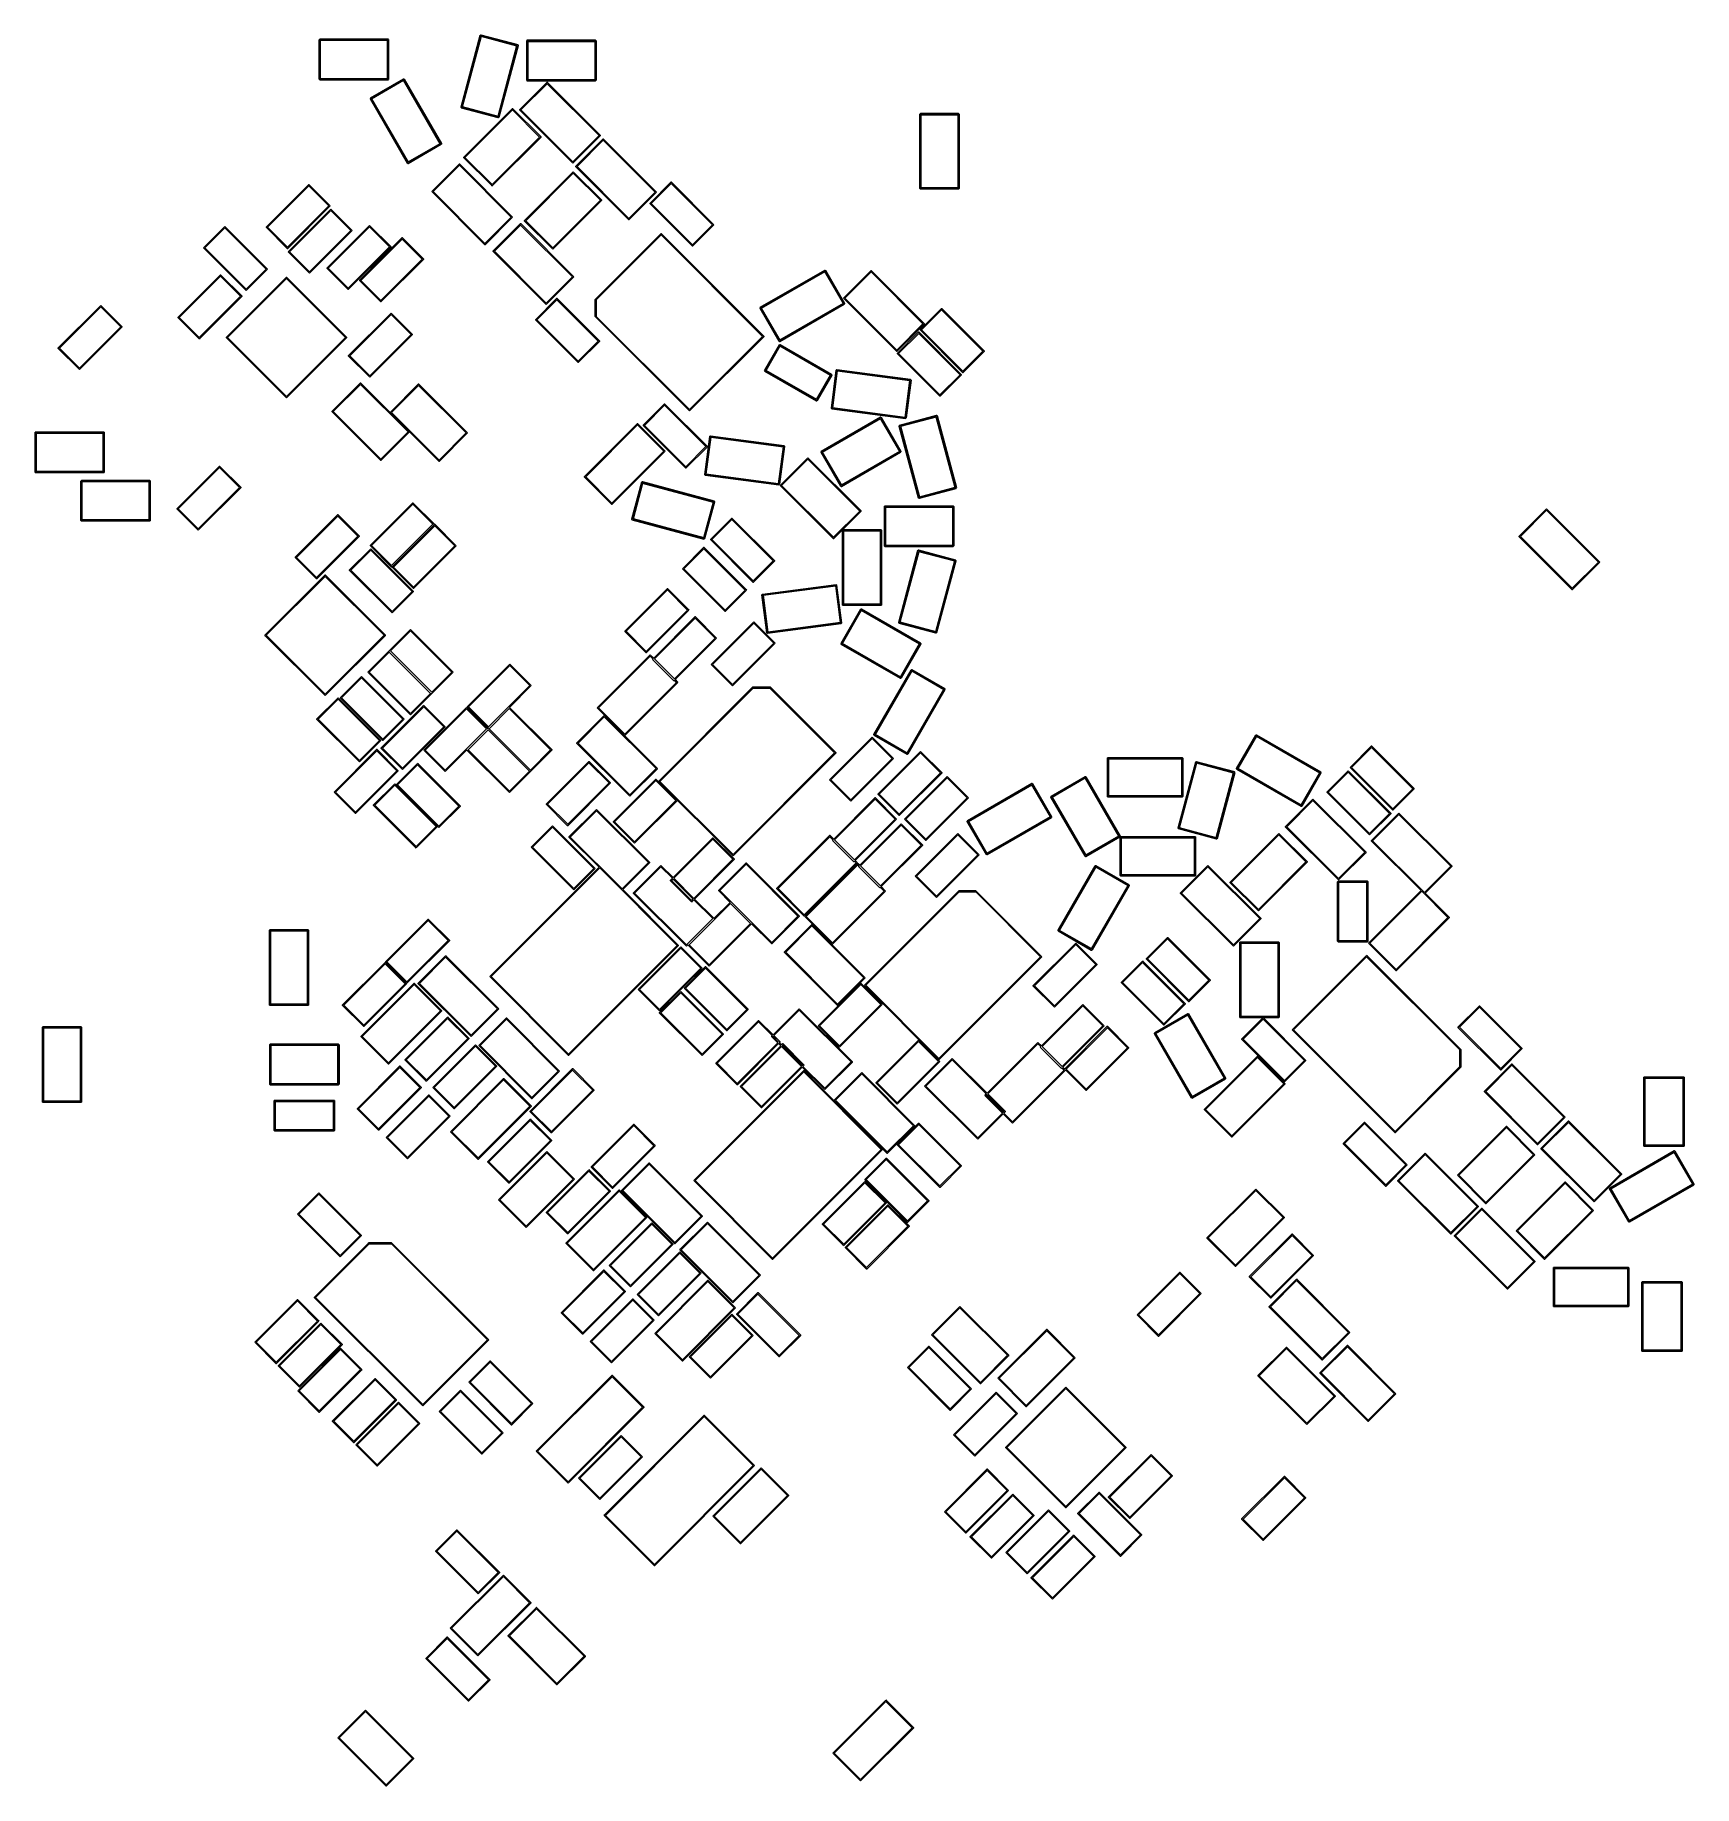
# Model space of a CAD drawing. Extents: x 4.38 to 7.63, y -5.26 to -1.83.
import ezdxf

# ---------------------------------------------------------------- set-up
doc = ezdxf.new("R2010")
doc.units = 0
doc.header["$MEASUREMENT"] = 0
doc.layers.add('BLACK', color=7, linetype='CONTINUOUS')

msp = doc.modelspace()

# ---------------------------------------------------------------- linework, layer by layer
at = {"layer": 'BLACK', "linetype": 'CONTINUOUS'}
for p, q in [((4.93909, -1.84142), (4.93937, -1.84072)), ((4.93909, -1.91858), (4.93909, -1.84142)), ((4.93937, -1.84072), (4.94007, -1.84043)), ((4.94007, -1.84043), (5.07393, -1.84043)), ((4.94106, -1.8424), (4.94106, -1.9176)), ((5.07294, -1.8424), (4.94106, -1.8424)), ((5.07294, -1.9176), (5.07294, -1.8424)), ((5.07393, -1.84043), (5.07463, -1.84072)), ((5.07463, -1.84072), (5.07491, -1.84142)), ((5.07491, -1.84142), (5.07491, -1.91858)), ((5.21707, -1.97342), (5.25477, -1.83271)), ((5.25642, -1.83417), (5.21923, -1.97298)), ((5.25477, -1.83271), (5.25523, -1.83211)), ((5.25523, -1.83211), (5.25598, -1.83202)), ((5.25598, -1.83202), (5.32823, -1.85138)), ((5.25598, -1.83202), (5.25598, -1.83202)), ((5.32677, -1.85302), (5.25642, -1.83417)), ((5.28958, -1.99183), (5.32677, -1.85302)), ((5.32893, -1.85258), (5.29123, -1.99329)), ((5.32823, -1.85138), (5.32823, -1.85138)), ((5.32823, -1.85138), (5.32883, -1.85184)), ((5.32883, -1.85184), (5.32893, -1.85258)), ((5.34609, -1.84342), (5.34637, -1.84272)), ((5.34609, -1.92058), (5.34609, -1.84342)), ((5.34637, -1.84272), (5.34707, -1.84243)), ((5.34707, -1.84243), (5.48093, -1.84243)), ((5.34806, -1.8444), (5.34806, -1.9196)), ((5.47994, -1.8444), (5.34806, -1.8444)), ((5.47994, -1.9196), (5.47994, -1.8444)), ((5.48093, -1.84243), (5.48163, -1.84272)), ((5.48163, -1.84272), (5.48191, -1.84342)), ((5.48191, -1.84342), (5.48191, -1.92058)), ((4.93937, -1.91928), (4.93909, -1.91858)), ((4.94007, -1.91957), (4.93937, -1.91928)), ((5.07393, -1.91957), (4.94007, -1.91957)), ((4.94106, -1.9176), (5.07294, -1.9176)), ((5.0397, -1.95577), (5.10448, -1.91837)), ((5.10461, -1.92057), (5.04154, -1.95698)), ((5.07463, -1.91928), (5.07393, -1.91957)), ((5.07491, -1.91858), (5.07463, -1.91928)), ((5.10448, -1.91837), (5.10523, -1.91827)), ((5.17646, -2.04502), (5.10461, -1.92057)), ((5.10523, -1.91827), (5.10583, -1.91873)), ((5.10583, -1.91873), (5.17866, -2.04488)), ((5.34637, -1.92128), (5.34609, -1.92058)), ((5.34707, -1.92157), (5.34637, -1.92128)), ((5.48093, -1.92157), (5.34707, -1.92157)), ((5.34806, -1.9196), (5.47994, -1.9196)), ((5.48163, -1.92128), (5.48093, -1.92157)), ((5.48191, -1.92058), (5.48163, -1.92128)), ((5.03924, -1.95637), (5.0397, -1.95577)), ((5.33236, -1.97825), (5.38525, -1.92536)), ((5.38595, -1.92744), (5.33444, -1.97895)), ((5.38525, -1.92536), (5.38595, -1.92507)), ((5.38595, -1.92507), (5.38664, -1.92536)), ((5.48756, -2.02905), (5.38595, -1.92744)), ((5.38664, -1.92536), (5.48964, -2.02836)), ((5.03934, -1.95712), (5.03924, -1.95637)), ((5.11217, -2.08327), (5.03934, -1.95712)), ((5.04154, -1.95698), (5.11339, -2.08143)), ((5.21717, -1.97416), (5.21707, -1.97342)), ((5.21777, -1.97462), (5.21717, -1.97416)), ((5.29002, -1.99398), (5.21777, -1.97462)), ((5.21923, -1.97298), (5.28958, -1.99183)), ((5.2227, -2.07135), (5.31735, -1.9767)), ((5.31804, -1.97878), (5.22478, -2.07204)), ((5.31735, -1.9767), (5.31804, -1.97641)), ((5.31804, -1.97641), (5.31874, -1.9767)), ((5.37122, -2.03196), (5.31804, -1.97878)), ((5.31874, -1.9767), (5.3733, -2.03126)), ((5.33207, -1.97895), (5.33236, -1.97825)), ((5.33236, -1.97964), (5.33207, -1.97895)), ((5.43536, -2.08264), (5.33236, -1.97964)), ((5.33444, -1.97895), (5.43605, -2.08056)), ((6.11661, -1.98717), (6.1169, -1.98647)), ((6.11661, -2.13283), (6.11661, -1.98717)), ((6.1169, -1.98647), (6.1176, -1.98618)), ((6.1176, -1.98618), (6.1924, -1.98618)), ((6.11858, -1.98815), (6.11858, -2.13185)), ((6.19142, -1.98815), (6.11858, -1.98815)), ((6.19142, -2.13185), (6.19142, -1.98815)), ((6.1924, -1.98618), (6.1931, -1.98647)), ((6.1931, -1.98647), (6.19339, -1.98717)), ((6.19339, -1.98717), (6.19339, -2.13283)), ((5.29077, -1.99389), (5.29002, -1.99398)), ((5.29123, -1.99329), (5.29077, -1.99389)), ((5.29123, -1.99329), (5.29123, -1.99329)), ((5.11339, -2.08143), (5.17646, -2.04502)), ((5.1783, -2.04623), (5.11352, -2.08363)), ((5.17858, -2.04587), (5.1783, -2.04623)), ((5.17876, -2.04563), (5.17858, -2.04587)), ((5.17866, -2.04488), (5.17876, -2.04563)), ((5.27796, -2.12522), (5.37122, -2.03196)), ((5.3733, -2.03265), (5.27865, -2.1273)), ((5.3733, -2.03126), (5.3733, -2.03126)), ((5.3733, -2.03126), (5.37359, -2.03196)), ((5.37359, -2.03196), (5.3733, -2.03265)), ((5.43605, -2.08056), (5.48756, -2.02905)), ((5.48964, -2.02975), (5.43675, -2.08264)), ((5.44236, -2.08925), (5.49525, -2.03636)), ((5.49595, -2.03844), (5.44444, -2.08995)), ((5.48964, -2.02836), (5.48993, -2.02905)), ((5.48993, -2.02905), (5.48964, -2.02975)), ((5.49525, -2.03636), (5.49595, -2.03607)), ((5.49595, -2.03607), (5.49664, -2.03636)), ((5.59756, -2.14005), (5.49595, -2.03844)), ((5.49664, -2.03636), (5.59964, -2.13936)), ((5.11277, -2.08373), (5.11217, -2.08327)), ((5.11352, -2.08363), (5.11277, -2.08373)), ((5.16036, -2.13825), (5.21325, -2.08536)), ((5.21395, -2.08744), (5.16244, -2.13895)), ((5.21325, -2.08536), (5.21395, -2.08507)), ((5.21395, -2.08507), (5.21464, -2.08536)), ((5.31556, -2.18905), (5.21395, -2.08744)), ((5.21464, -2.08536), (5.31764, -2.18836)), ((5.22241, -2.07204), (5.2227, -2.07135)), ((5.2227, -2.07274), (5.22241, -2.07204)), ((5.27726, -2.1273), (5.2227, -2.07274)), ((5.22478, -2.07204), (5.27796, -2.12522)), ((5.43605, -2.08293), (5.43536, -2.08264)), ((5.43675, -2.08264), (5.43605, -2.08293)), ((5.44207, -2.08995), (5.44236, -2.08925)), ((5.44236, -2.09064), (5.44207, -2.08995)), ((5.54536, -2.19364), (5.44236, -2.09064)), ((5.44444, -2.08995), (5.54605, -2.19156)), ((4.83578, -2.20818), (4.91818, -2.12578)), ((4.91888, -2.12787), (4.83787, -2.20888)), ((4.91818, -2.12578), (4.91888, -2.12549)), ((4.91888, -2.12549), (4.91958, -2.12578)), ((4.95813, -2.16712), (4.91888, -2.12787)), ((4.91958, -2.12578), (4.96022, -2.16642)), ((5.27746, -2.12739), (5.27726, -2.1273)), ((5.27726, -2.1273), (5.27726, -2.1273)), ((5.27796, -2.12759), (5.27746, -2.12739)), ((5.27865, -2.1273), (5.27796, -2.12759)), ((5.3417, -2.19535), (5.43635, -2.1007)), ((5.43704, -2.10278), (5.34378, -2.19604)), ((5.43635, -2.1007), (5.43704, -2.10041)), ((5.43704, -2.10041), (5.43774, -2.1007)), ((5.49022, -2.15596), (5.43704, -2.10278)), ((5.43774, -2.1007), (5.4923, -2.15526)), ((5.58778, -2.16142), (5.62842, -2.12078)), ((5.62912, -2.12287), (5.58987, -2.16212)), ((5.62842, -2.12078), (5.62912, -2.12049)), ((5.62912, -2.12049), (5.62982, -2.12078)), ((5.71013, -2.20388), (5.62912, -2.12287)), ((5.62982, -2.12078), (5.71222, -2.20318)), ((5.16007, -2.13895), (5.16036, -2.13825)), ((5.16036, -2.13964), (5.16007, -2.13895)), ((5.26336, -2.24264), (5.16036, -2.13964)), ((5.16244, -2.13895), (5.26405, -2.24056)), ((5.39696, -2.24922), (5.49022, -2.15596)), ((5.4923, -2.15665), (5.39765, -2.2513)), ((5.4923, -2.15526), (5.4923, -2.15526)), ((5.4923, -2.15526), (5.49259, -2.15596)), ((5.49259, -2.15596), (5.4923, -2.15665)), ((5.54605, -2.19156), (5.59756, -2.14005)), ((5.59964, -2.14075), (5.54675, -2.19364)), ((5.58749, -2.16212), (5.58778, -2.16142)), ((5.58778, -2.16282), (5.58749, -2.16212)), ((5.58987, -2.16212), (5.67088, -2.24313)), ((5.59964, -2.13936), (5.59993, -2.14005)), ((5.59993, -2.14005), (5.59964, -2.14075)), ((6.1169, -2.13353), (6.11661, -2.13283)), ((6.1176, -2.13382), (6.1169, -2.13353)), ((6.1924, -2.13382), (6.1176, -2.13382)), ((6.11858, -2.13185), (6.19142, -2.13185)), ((6.1931, -2.13353), (6.1924, -2.13382)), ((6.19339, -2.13283), (6.1931, -2.13353)), ((4.87712, -2.24813), (4.95813, -2.16712)), ((4.96022, -2.16782), (4.87782, -2.25022)), ((4.87878, -2.25618), (4.96118, -2.17378)), ((4.96188, -2.17587), (4.88087, -2.25688)), ((4.96022, -2.16642), (4.96051, -2.16712)), ((4.96051, -2.16712), (4.96022, -2.16782)), ((4.96118, -2.17378), (4.96188, -2.17349)), ((4.96188, -2.17349), (4.96258, -2.17378)), ((5.00113, -2.21512), (4.96188, -2.17587)), ((4.96258, -2.17378), (5.00322, -2.21442)), ((5.26405, -2.24056), (5.31556, -2.18905)), ((5.31764, -2.18975), (5.26475, -2.24264)), ((5.31764, -2.18836), (5.31793, -2.18905)), ((5.31793, -2.18905), (5.31764, -2.18975)), ((5.34141, -2.19604), (5.3417, -2.19535)), ((5.3417, -2.19674), (5.34141, -2.19604)), ((5.34378, -2.19604), (5.39696, -2.24922)), ((5.54605, -2.19393), (5.54536, -2.19364)), ((5.54675, -2.19364), (5.54605, -2.19393)), ((5.67018, -2.24522), (5.58778, -2.16282)), ((4.71278, -2.24842), (4.75342, -2.20778)), ((4.75412, -2.20987), (4.71487, -2.24912)), ((4.75342, -2.20778), (4.75412, -2.20749)), ((4.75412, -2.20749), (4.75482, -2.20778)), ((4.83513, -2.29088), (4.75412, -2.20987)), ((4.75482, -2.20778), (4.83722, -2.29018)), ((4.83549, -2.20888), (4.83578, -2.20818)), ((4.83578, -2.20958), (4.83549, -2.20888)), ((4.87642, -2.25022), (4.83578, -2.20958)), ((4.83787, -2.20888), (4.87712, -2.24813)), ((4.92012, -2.29613), (5.00113, -2.21512)), ((5.00322, -2.21582), (4.92082, -2.29822)), ((4.95478, -2.28818), (5.03718, -2.20578)), ((5.03788, -2.20787), (4.95687, -2.28888)), ((5.00322, -2.21442), (5.00351, -2.21512)), ((5.00351, -2.21512), (5.00322, -2.21582)), ((5.01878, -2.31218), (5.10118, -2.22978)), ((5.03718, -2.20578), (5.03788, -2.20549)), ((5.03788, -2.20549), (5.03858, -2.20578)), ((5.07713, -2.24712), (5.03788, -2.20787)), ((5.03858, -2.20578), (5.07922, -2.24642)), ((5.10118, -2.22978), (5.10188, -2.22949)), ((5.10188, -2.22949), (5.10258, -2.22978)), ((5.10258, -2.22978), (5.14322, -2.27042)), ((5.28036, -2.25525), (5.33325, -2.20236)), ((5.33395, -2.20444), (5.28244, -2.25595)), ((5.33325, -2.20236), (5.33395, -2.20207)), ((5.33395, -2.20207), (5.33464, -2.20236)), ((5.43556, -2.30605), (5.33395, -2.20444)), ((5.33464, -2.20236), (5.43764, -2.30536)), ((5.39626, -2.2513), (5.3417, -2.19674)), ((5.48041, -2.34976), (5.60847, -2.2217)), ((5.60916, -2.22379), (5.48209, -2.35087)), ((5.60847, -2.2217), (5.60867, -2.22162)), ((5.60847, -2.2217), (5.60847, -2.2217)), ((5.60867, -2.22162), (5.60916, -2.22141)), ((5.60916, -2.22141), (5.60986, -2.2217)), ((5.80821, -2.42284), (5.60916, -2.22379)), ((5.60986, -2.2217), (5.8103, -2.42214)), ((5.67088, -2.24313), (5.71013, -2.20388)), ((5.71222, -2.20458), (5.67158, -2.24522)), ((5.71222, -2.20318), (5.71251, -2.20388)), ((5.71251, -2.20388), (5.71222, -2.20458)), ((4.71249, -2.24912), (4.71278, -2.24842)), ((4.71278, -2.24982), (4.71249, -2.24912)), ((4.79518, -2.33222), (4.71278, -2.24982)), ((4.71487, -2.24912), (4.79588, -2.33013)), ((4.87712, -2.25051), (4.87642, -2.25022)), ((4.87782, -2.25022), (4.87712, -2.25051)), ((4.87849, -2.25688), (4.87878, -2.25618)), ((4.87878, -2.25758), (4.87849, -2.25688)), ((4.91942, -2.29822), (4.87878, -2.25758)), ((4.88087, -2.25688), (4.92012, -2.29613)), ((4.99612, -2.32813), (5.07713, -2.24712)), ((5.07922, -2.24782), (4.99682, -2.33022)), ((5.10188, -2.23187), (5.02087, -2.31288)), ((5.07922, -2.24642), (5.07951, -2.24712)), ((5.07951, -2.24712), (5.07922, -2.24782)), ((5.14113, -2.27112), (5.10188, -2.23187)), ((5.26405, -2.24293), (5.26336, -2.24264)), ((5.26475, -2.24264), (5.26405, -2.24293)), ((5.28007, -2.25595), (5.28036, -2.25525)), ((5.28036, -2.25664), (5.28007, -2.25595)), ((5.38336, -2.35964), (5.28036, -2.25664)), ((5.28244, -2.25595), (5.38405, -2.35756)), ((5.39646, -2.25139), (5.39626, -2.2513)), ((5.39626, -2.2513), (5.39626, -2.2513)), ((5.39696, -2.25159), (5.39646, -2.25139)), ((5.39765, -2.2513), (5.39696, -2.25159)), ((5.67088, -2.24551), (5.67018, -2.24522)), ((5.67158, -2.24522), (5.67088, -2.24551)), ((4.79588, -2.33013), (4.83513, -2.29088)), ((4.83722, -2.29158), (4.79658, -2.33222)), ((4.83722, -2.29018), (4.83751, -2.29088)), ((4.83751, -2.29088), (4.83722, -2.29158)), ((4.92012, -2.29851), (4.91942, -2.29822)), ((4.92082, -2.29822), (4.92012, -2.29851)), ((4.95449, -2.28888), (4.95478, -2.28818)), ((4.95478, -2.28958), (4.95449, -2.28888)), ((4.99542, -2.33022), (4.95478, -2.28958)), ((4.95687, -2.28888), (4.99612, -2.32813)), ((5.06012, -2.35213), (5.14113, -2.27112)), ((5.14322, -2.27182), (5.06082, -2.35422)), ((5.14322, -2.27042), (5.14351, -2.27112)), ((5.14351, -2.27112), (5.14322, -2.27182)), ((5.80373, -2.36617), (5.92988, -2.29334)), ((5.93002, -2.29554), (5.80557, -2.36739)), ((5.92988, -2.29334), (5.93063, -2.29324)), ((5.96643, -2.35861), (5.93002, -2.29554)), ((5.93063, -2.29324), (5.93123, -2.2937)), ((5.93123, -2.2937), (5.96863, -2.35848)), ((5.96736, -2.34725), (6.02025, -2.29436)), ((6.02095, -2.29644), (5.96944, -2.34795)), ((6.02025, -2.29436), (6.02095, -2.29407)), ((6.02095, -2.29407), (6.02164, -2.29436)), ((6.12256, -2.39805), (6.02095, -2.29644)), ((6.02164, -2.29436), (6.12464, -2.39736)), ((4.66278, -2.38518), (4.74518, -2.30278)), ((4.74588, -2.30487), (4.66487, -2.38588)), ((4.74518, -2.30278), (4.74588, -2.30249)), ((4.74588, -2.30249), (4.74658, -2.30278)), ((4.78513, -2.34412), (4.74588, -2.30487)), ((4.74658, -2.30278), (4.78722, -2.34342)), ((4.75738, -2.4243), (4.8743, -2.30738)), ((4.875, -2.30947), (4.75947, -2.425)), ((4.79588, -2.33251), (4.79518, -2.33222)), ((4.79658, -2.33222), (4.79588, -2.33251)), ((4.8743, -2.30738), (4.875, -2.30709)), ((4.8743, -2.30738), (4.8743, -2.30738)), ((4.875, -2.30709), (4.8757, -2.30738)), ((4.99053, -2.425), (4.875, -2.30947)), ((4.8757, -2.30738), (4.99262, -2.4243)), ((4.99612, -2.33051), (4.99542, -2.33022)), ((4.99682, -2.33022), (4.99612, -2.33051)), ((5.01849, -2.31288), (5.01878, -2.31218)), ((5.01878, -2.31358), (5.01849, -2.31288)), ((5.05942, -2.35422), (5.01878, -2.31358)), ((5.02087, -2.31288), (5.06012, -2.35213)), ((5.38405, -2.35756), (5.43556, -2.30605)), ((5.43764, -2.30675), (5.38475, -2.35964)), ((5.43764, -2.30536), (5.43793, -2.30605)), ((5.43793, -2.30605), (5.43764, -2.30675)), ((4.42778, -2.44518), (4.51018, -2.36278)), ((4.51088, -2.36487), (4.42987, -2.44588)), ((4.51018, -2.36278), (4.51088, -2.36249)), ((4.51088, -2.36249), (4.51158, -2.36278)), ((4.55013, -2.40412), (4.51088, -2.36487)), ((4.51158, -2.36278), (4.55222, -2.40342)), ((4.70412, -2.42513), (4.78513, -2.34412)), ((4.78722, -2.34482), (4.70482, -2.42722)), ((4.78722, -2.34342), (4.78751, -2.34412)), ((4.78751, -2.34412), (4.78722, -2.34482)), ((5.06012, -2.35451), (5.05942, -2.35422)), ((5.06082, -2.35422), (5.06012, -2.35451)), ((5.36378, -2.38942), (5.40442, -2.34878)), ((5.40512, -2.35087), (5.36587, -2.39012)), ((5.38405, -2.35993), (5.38336, -2.35964)), ((5.38475, -2.35964), (5.38405, -2.35993)), ((5.40442, -2.34878), (5.40512, -2.34849)), ((5.40512, -2.34849), (5.40582, -2.34878)), ((5.48613, -2.43188), (5.40512, -2.35087)), ((5.40582, -2.34878), (5.48822, -2.43118)), ((5.48012, -2.35046), (5.48041, -2.34976)), ((5.48012, -2.38386), (5.48012, -2.35046)), ((5.48209, -2.35087), (5.48209, -2.38346)), ((5.80327, -2.36677), (5.80373, -2.36617)), ((5.80337, -2.36752), (5.80327, -2.36677)), ((5.84077, -2.4323), (5.80337, -2.36752)), ((5.80557, -2.36739), (5.84198, -2.43046)), ((5.84198, -2.43046), (5.96643, -2.35861)), ((5.96827, -2.35983), (5.84212, -2.43266)), ((5.96707, -2.34795), (5.96736, -2.34725)), ((5.96736, -2.34864), (5.96707, -2.34795)), ((6.07036, -2.45164), (5.96736, -2.34864)), ((5.96873, -2.35923), (5.96827, -2.35983)), ((5.96863, -2.35848), (5.96873, -2.35923)), ((5.96944, -2.34795), (6.07105, -2.44956)), ((4.66249, -2.38588), (4.66278, -2.38518)), ((4.66278, -2.38658), (4.66249, -2.38588)), ((4.70342, -2.42722), (4.66278, -2.38658)), ((4.66487, -2.38588), (4.70412, -2.42513)), ((4.99678, -2.46018), (5.07918, -2.37778)), ((5.07988, -2.37987), (4.99887, -2.46088)), ((5.07918, -2.37778), (5.07988, -2.37749)), ((5.07988, -2.37749), (5.08058, -2.37778)), ((5.11913, -2.41912), (5.07988, -2.37987)), ((5.08058, -2.37778), (5.12122, -2.41842)), ((5.36349, -2.39012), (5.36378, -2.38942)), ((5.36378, -2.39082), (5.36349, -2.39012)), ((5.44618, -2.47322), (5.36378, -2.39082)), ((5.36587, -2.39012), (5.44688, -2.47113)), ((5.48041, -2.38456), (5.48012, -2.38386)), ((5.66414, -2.5683), (5.48041, -2.38456)), ((5.48209, -2.38346), (5.66484, -2.56621)), ((6.07105, -2.44956), (6.12256, -2.39805)), ((6.12464, -2.39875), (6.07175, -2.45164)), ((6.11778, -2.40942), (6.15842, -2.36878)), ((6.15912, -2.37087), (6.11987, -2.41012)), ((6.12464, -2.39736), (6.12493, -2.39805)), ((6.12493, -2.39805), (6.12464, -2.39875)), ((6.15842, -2.36878), (6.15912, -2.36849)), ((6.15912, -2.36849), (6.15982, -2.36878)), ((6.24013, -2.45188), (6.15912, -2.37087)), ((6.15982, -2.36878), (6.24222, -2.45118)), ((4.46912, -2.48513), (4.55013, -2.40412)), ((4.55222, -2.40482), (4.46982, -2.48722)), ((4.55222, -2.40342), (4.55251, -2.40412)), ((4.55251, -2.40412), (4.55222, -2.40482)), ((4.70412, -2.42751), (4.70342, -2.42722)), ((4.70482, -2.42722), (4.70412, -2.42751)), ((4.75709, -2.425), (4.75738, -2.4243)), ((4.75738, -2.4257), (4.75709, -2.425)), ((4.8743, -2.54262), (4.75738, -2.4257)), ((4.75947, -2.425), (4.875, -2.54053)), ((4.875, -2.54053), (4.99053, -2.425)), ((4.99262, -2.4257), (4.8757, -2.54262)), ((4.99262, -2.4243), (4.99262, -2.4243)), ((4.99262, -2.4243), (4.99262, -2.4243)), ((4.99262, -2.4243), (4.99291, -2.425)), ((4.99291, -2.425), (4.99262, -2.4257)), ((5.03812, -2.50013), (5.11913, -2.41912)), ((5.12122, -2.41982), (5.03882, -2.50222)), ((5.12122, -2.41842), (5.12151, -2.41912)), ((5.12151, -2.41912), (5.12122, -2.41982)), ((5.44688, -2.47113), (5.48613, -2.43188)), ((5.48822, -2.43258), (5.44758, -2.47322)), ((5.48822, -2.43118), (5.48851, -2.43188)), ((5.48833, -2.4323), (5.48822, -2.43258)), ((5.48851, -2.43188), (5.48833, -2.4323)), ((5.66484, -2.56621), (5.80821, -2.42284)), ((5.8103, -2.42353), (5.66553, -2.5683)), ((5.8103, -2.42214), (5.8103, -2.42214)), ((5.8103, -2.42214), (5.81059, -2.42284)), ((5.81059, -2.42284), (5.8103, -2.42353)), ((5.84137, -2.43276), (5.84077, -2.4323)), ((5.84212, -2.43266), (5.84137, -2.43276)), ((5.84137, -2.43276), (5.84137, -2.43276)), ((6.07278, -2.45542), (6.11342, -2.41478)), ((6.11412, -2.41687), (6.07487, -2.45612)), ((6.11342, -2.41478), (6.11412, -2.41449)), ((6.11412, -2.41449), (6.11482, -2.41478)), ((6.19513, -2.49788), (6.11412, -2.41687)), ((6.11482, -2.41478), (6.19722, -2.49718)), ((6.11749, -2.41012), (6.11778, -2.40942)), ((6.11778, -2.41082), (6.11749, -2.41012)), ((6.20018, -2.49322), (6.11778, -2.41082)), ((6.11987, -2.41012), (6.20088, -2.49113)), ((4.42749, -2.44588), (4.42778, -2.44518)), ((4.42778, -2.44658), (4.42749, -2.44588)), ((4.46842, -2.48722), (4.42778, -2.44658)), ((4.42987, -2.44588), (4.46912, -2.48513)), ((4.99649, -2.46088), (4.99678, -2.46018)), ((4.99678, -2.46158), (4.99649, -2.46088)), ((5.03742, -2.50222), (4.99678, -2.46158)), ((4.99887, -2.46088), (5.03812, -2.50013)), ((5.81232, -2.48926), (5.84106, -2.43948)), ((5.84227, -2.44132), (5.81451, -2.4894)), ((5.84106, -2.43948), (5.84165, -2.43903)), ((5.84165, -2.43903), (5.84165, -2.43903)), ((5.84165, -2.43903), (5.8424, -2.43912)), ((5.94149, -2.4986), (5.84227, -2.44132)), ((5.8424, -2.43912), (5.94332, -2.49739)), ((6.07105, -2.45193), (6.07036, -2.45164)), ((6.07175, -2.45164), (6.07105, -2.45193)), ((6.07249, -2.45612), (6.07278, -2.45542)), ((6.07278, -2.45682), (6.07249, -2.45612)), ((6.15518, -2.53922), (6.07278, -2.45682)), ((6.07487, -2.45612), (6.15588, -2.53713)), ((6.20088, -2.49113), (6.24013, -2.45188)), ((6.24222, -2.45258), (6.20158, -2.49322)), ((6.24222, -2.45118), (6.24251, -2.45188)), ((6.24249, -2.45193), (6.24222, -2.45258)), ((6.24251, -2.45188), (6.24249, -2.45193)), ((4.46912, -2.48751), (4.46842, -2.48722)), ((4.46982, -2.48722), (4.46912, -2.48751)), ((5.03812, -2.50251), (5.03742, -2.50222)), ((5.03882, -2.50222), (5.03812, -2.50251)), ((5.44688, -2.47351), (5.44618, -2.47322)), ((5.44758, -2.47322), (5.44688, -2.47351)), ((5.81222, -2.49001), (5.81232, -2.48926)), ((5.81268, -2.49061), (5.81222, -2.49001)), ((5.9136, -2.54888), (5.81268, -2.49061)), ((5.81451, -2.4894), (5.91373, -2.54668)), ((5.91373, -2.54668), (5.94149, -2.4986)), ((5.94368, -2.49874), (5.91494, -2.54852)), ((5.94293, -2.56345), (5.95269, -2.48928)), ((5.94332, -2.49739), (5.94332, -2.49739)), ((5.94332, -2.49739), (5.94378, -2.49799)), ((5.94378, -2.49799), (5.94368, -2.49874)), ((5.95452, -2.49052), (5.94501, -2.56273)), ((5.95269, -2.48928), (5.95307, -2.48863)), ((5.95307, -2.48863), (5.9538, -2.48844)), ((5.9538, -2.48844), (6.09822, -2.50745)), ((6.09699, -2.50927), (5.95452, -2.49052)), ((6.15588, -2.53713), (6.19513, -2.49788)), ((6.19722, -2.49858), (6.15658, -2.53922)), ((6.19722, -2.49718), (6.19751, -2.49788)), ((6.19751, -2.49788), (6.19722, -2.49858)), ((6.20088, -2.49351), (6.20018, -2.49322)), ((6.20158, -2.49322), (6.20088, -2.49351)), ((4.9647, -2.56926), (5.01926, -2.5147)), ((5.01996, -2.51678), (4.96678, -2.56996)), ((5.01926, -2.5147), (5.01946, -2.51461)), ((5.01926, -2.5147), (5.01926, -2.5147)), ((5.01946, -2.51461), (5.01996, -2.51441)), ((5.01996, -2.51441), (5.02065, -2.5147)), ((5.11322, -2.61004), (5.01996, -2.51678)), ((5.02065, -2.5147), (5.1153, -2.60935)), ((5.0787, -2.57126), (5.13326, -2.5167)), ((5.13396, -2.51878), (5.08078, -2.57196)), ((5.13326, -2.5167), (5.13346, -2.51661)), ((5.13326, -2.5167), (5.13326, -2.5167)), ((5.13346, -2.51661), (5.13396, -2.51641)), ((5.13396, -2.51641), (5.13465, -2.5167)), ((5.22722, -2.61204), (5.13396, -2.51878)), ((5.13465, -2.5167), (5.2293, -2.61135)), ((6.08748, -2.58148), (6.09699, -2.50927)), ((6.09907, -2.50855), (6.08931, -2.58272)), ((6.09822, -2.50745), (6.09887, -2.50783)), ((6.09887, -2.50783), (6.09907, -2.50855)), ((6.15588, -2.53951), (6.15518, -2.53922)), ((6.15658, -2.53922), (6.15588, -2.53951)), ((4.875, -2.54291), (4.8743, -2.54262)), ((4.8743, -2.54262), (4.8743, -2.54262)), ((4.8757, -2.54262), (4.875, -2.54291)), ((4.96441, -2.56996), (4.9647, -2.56926)), ((4.9647, -2.57065), (4.96441, -2.56996)), ((5.05935, -2.6653), (4.9647, -2.57065)), ((4.96678, -2.56996), (5.06004, -2.66322)), ((5.07841, -2.57196), (5.0787, -2.57126)), ((5.0787, -2.57265), (5.07841, -2.57196)), ((5.17335, -2.6673), (5.0787, -2.57265)), ((5.08078, -2.57196), (5.17404, -2.66522)), ((5.57478, -2.59642), (5.61542, -2.55578)), ((5.61612, -2.55787), (5.57687, -2.59712)), ((5.61542, -2.55578), (5.61612, -2.55549)), ((5.61612, -2.55549), (5.61682, -2.55578)), ((5.69713, -2.63888), (5.61612, -2.55787)), ((5.61682, -2.55578), (5.69922, -2.63818)), ((5.66484, -2.56859), (5.66414, -2.5683)), ((5.66414, -2.5683), (5.66414, -2.5683)), ((5.66553, -2.5683), (5.66484, -2.56859)), ((5.91435, -2.54897), (5.9136, -2.54888)), ((5.91494, -2.54852), (5.91435, -2.54897)), ((5.94313, -2.56417), (5.94293, -2.56345)), ((5.94378, -2.56455), (5.94313, -2.56417)), ((6.0882, -2.58356), (5.94378, -2.56455)), ((5.94501, -2.56273), (6.08748, -2.58148)), ((5.45936, -2.69736), (5.56236, -2.59436)), ((5.56305, -2.59644), (5.46144, -2.69805)), ((5.56236, -2.59436), (5.56305, -2.59407)), ((5.56305, -2.59407), (5.56375, -2.59436)), ((5.61456, -2.64795), (5.56305, -2.59644)), ((5.56375, -2.59436), (5.61664, -2.64725)), ((5.57449, -2.59712), (5.57478, -2.59642)), ((5.57478, -2.59782), (5.57449, -2.59712)), ((5.65718, -2.68022), (5.57478, -2.59782)), ((5.57687, -2.59712), (5.65788, -2.67813)), ((5.92325, -2.6482), (6.03918, -2.58127)), ((6.03931, -2.58347), (5.92509, -2.64941)), ((6.03918, -2.58127), (6.03993, -2.58117)), ((6.07691, -2.64859), (6.03931, -2.58347)), ((6.03993, -2.58117), (6.04052, -2.58163)), ((6.04052, -2.58163), (6.07911, -2.64846)), ((6.07607, -2.59858), (6.07617, -2.59784)), ((6.11377, -2.73929), (6.07607, -2.59858)), ((6.07617, -2.59784), (6.07677, -2.59738)), ((6.07677, -2.59738), (6.14902, -2.57802)), ((6.14858, -2.58017), (6.07823, -2.59902)), ((6.07823, -2.59902), (6.11542, -2.73783)), ((6.08893, -2.58337), (6.0882, -2.58356)), ((6.08931, -2.58272), (6.08893, -2.58337)), ((6.18577, -2.71898), (6.14858, -2.58017)), ((6.14902, -2.57802), (6.14977, -2.57811)), ((6.14977, -2.57811), (6.15023, -2.57871)), ((6.15023, -2.57871), (6.15023, -2.57871)), ((6.15023, -2.57871), (6.18793, -2.71942)), ((4.38209, -2.61142), (4.38237, -2.61072)), ((4.38209, -2.68858), (4.38209, -2.61142)), ((4.38237, -2.61072), (4.38307, -2.61043)), ((4.38307, -2.61043), (4.51693, -2.61043)), ((4.38406, -2.6124), (4.38406, -2.6876)), ((4.51594, -2.6124), (4.38406, -2.6124)), ((4.51594, -2.6876), (4.51594, -2.6124)), ((4.51693, -2.61043), (4.51763, -2.61072)), ((4.51763, -2.61072), (4.51791, -2.61142)), ((4.51791, -2.61142), (4.51791, -2.68858)), ((5.06004, -2.66322), (5.11322, -2.61004)), ((5.1153, -2.61074), (5.06074, -2.6653)), ((5.1153, -2.60935), (5.11559, -2.61004)), ((5.11559, -2.61004), (5.1153, -2.61074)), ((5.1153, -2.61074), (5.1153, -2.61074)), ((5.17404, -2.66522), (5.22722, -2.61204)), ((5.2293, -2.61274), (5.17474, -2.6673)), ((5.2293, -2.61135), (5.22959, -2.61204)), ((5.22959, -2.61204), (5.2293, -2.61274)), ((5.2293, -2.61274), (5.2293, -2.61274)), ((5.65788, -2.67813), (5.69713, -2.63888)), ((5.69922, -2.63958), (5.65858, -2.68022)), ((5.69493, -2.69345), (5.70469, -2.61928)), ((5.70652, -2.62052), (5.69701, -2.69273)), ((5.69922, -2.63818), (5.69951, -2.63888)), ((5.69929, -2.6394), (5.69922, -2.63958)), ((5.69951, -2.63888), (5.69929, -2.6394)), ((5.70469, -2.61928), (5.70507, -2.61863)), ((5.70507, -2.61863), (5.7058, -2.61844)), ((5.7058, -2.61844), (5.85022, -2.63745)), ((5.84899, -2.63927), (5.70652, -2.62052)), ((5.83948, -2.71148), (5.84899, -2.63927)), ((5.85107, -2.63855), (5.84131, -2.71272)), ((5.85022, -2.63745), (5.85087, -2.63783)), ((5.85087, -2.63783), (5.85107, -2.63855)), ((5.06004, -2.66559), (5.05935, -2.6653)), ((5.06074, -2.6653), (5.06004, -2.66559)), ((5.17404, -2.66759), (5.17335, -2.6673)), ((5.17474, -2.6673), (5.17404, -2.66759)), ((5.51295, -2.74956), (5.61456, -2.64795)), ((5.61664, -2.64864), (5.51364, -2.75164)), ((5.61664, -2.64725), (5.61693, -2.64795)), ((5.61693, -2.64795), (5.61664, -2.64864)), ((5.84336, -2.71425), (5.89625, -2.66136)), ((5.89695, -2.66344), (5.84544, -2.71495)), ((5.89625, -2.66136), (5.89695, -2.66107)), ((5.89695, -2.66107), (5.89764, -2.66136)), ((5.99856, -2.76505), (5.89695, -2.66344)), ((5.89764, -2.66136), (6.00064, -2.76436)), ((5.9228, -2.6488), (5.92325, -2.6482)), ((5.92289, -2.64954), (5.9228, -2.6488)), ((5.96148, -2.71637), (5.92289, -2.64954)), ((5.92509, -2.64941), (5.96269, -2.71453)), ((5.96269, -2.71453), (6.07691, -2.64859)), ((6.07875, -2.6498), (5.96282, -2.71673)), ((6.0792, -2.6492), (6.07875, -2.6498)), ((6.07911, -2.64846), (6.0792, -2.6492)), ((4.38237, -2.68928), (4.38209, -2.68858)), ((4.38307, -2.68957), (4.38237, -2.68928)), ((4.51693, -2.68957), (4.38307, -2.68957)), ((4.38406, -2.6876), (4.51594, -2.6876)), ((4.47209, -2.70642), (4.47237, -2.70572)), ((4.47209, -2.78358), (4.47209, -2.70642)), ((4.47237, -2.70572), (4.47307, -2.70543)), ((4.47307, -2.70543), (4.60693, -2.70543)), ((4.47406, -2.7074), (4.47406, -2.7826)), ((4.60594, -2.7074), (4.47406, -2.7074)), ((4.51763, -2.68928), (4.51693, -2.68957)), ((4.51791, -2.68858), (4.51763, -2.68928)), ((4.60594, -2.7826), (4.60594, -2.7074)), ((4.60693, -2.70543), (4.60763, -2.70572)), ((4.60763, -2.70572), (4.60791, -2.70642)), ((4.60791, -2.70642), (4.60791, -2.78358)), ((4.66078, -2.76018), (4.74318, -2.67778)), ((4.74388, -2.67987), (4.66287, -2.76088)), ((4.74318, -2.67778), (4.74388, -2.67749)), ((4.74388, -2.67749), (4.74458, -2.67778)), ((4.78313, -2.71912), (4.74388, -2.67987)), ((4.74458, -2.67778), (4.78522, -2.71842)), ((5.45907, -2.69805), (5.45936, -2.69736)), ((5.45936, -2.69875), (5.45907, -2.69805)), ((5.51225, -2.75164), (5.45936, -2.69875)), ((5.46144, -2.69805), (5.51295, -2.74956)), ((5.55202, -2.78102), (5.57138, -2.70877)), ((5.57302, -2.71023), (5.55417, -2.78058)), ((5.57138, -2.70877), (5.57184, -2.70817)), ((5.57184, -2.70817), (5.57258, -2.70807)), ((5.57258, -2.70807), (5.57258, -2.70807)), ((5.57258, -2.70807), (5.71329, -2.74577)), ((5.71183, -2.74742), (5.57302, -2.71023)), ((5.65788, -2.68051), (5.65718, -2.68022)), ((5.65858, -2.68022), (5.65788, -2.68051)), ((5.69513, -2.69417), (5.69493, -2.69345)), ((5.69578, -2.69455), (5.69513, -2.69417)), ((5.8402, -2.71356), (5.69578, -2.69455)), ((5.69701, -2.69273), (5.83948, -2.71148)), ((4.70212, -2.80013), (4.78313, -2.71912)), ((4.78522, -2.71982), (4.70282, -2.80222)), ((4.78522, -2.71842), (4.78551, -2.71912)), ((4.78551, -2.71912), (4.78522, -2.71982)), ((5.84093, -2.71337), (5.8402, -2.71356)), ((5.84131, -2.71272), (5.84093, -2.71337)), ((5.84307, -2.71495), (5.84336, -2.71425)), ((5.84336, -2.71564), (5.84307, -2.71495)), ((5.94636, -2.81864), (5.84336, -2.71564)), ((5.84544, -2.71495), (5.94705, -2.81656)), ((5.96207, -2.71683), (5.96148, -2.71637)), ((5.96282, -2.71673), (5.96207, -2.71683)), ((6.11423, -2.73989), (6.11377, -2.73929)), ((6.11498, -2.73998), (6.11423, -2.73989)), ((6.18723, -2.72062), (6.11498, -2.73998)), ((6.11498, -2.73998), (6.11498, -2.73998)), ((6.11542, -2.73783), (6.18577, -2.71898)), ((6.18783, -2.72016), (6.18723, -2.72062)), ((6.18723, -2.72062), (6.18723, -2.72062)), ((6.18793, -2.71942), (6.18783, -2.72016)), ((4.66049, -2.76088), (4.66078, -2.76018)), ((4.66078, -2.76158), (4.66049, -2.76088)), ((4.70142, -2.80222), (4.66078, -2.76158)), ((4.66287, -2.76088), (4.70212, -2.80013)), ((4.89278, -2.85518), (4.97518, -2.77278)), ((4.97588, -2.77487), (4.89487, -2.85588)), ((4.97518, -2.77278), (4.97588, -2.77249)), ((4.97588, -2.77249), (4.97658, -2.77278)), ((5.01513, -2.81412), (4.97588, -2.77487)), ((4.97658, -2.77278), (5.01722, -2.81342)), ((5.03978, -2.83218), (5.12218, -2.74978)), ((5.12288, -2.75187), (5.04187, -2.83288)), ((5.12218, -2.74978), (5.12288, -2.74949)), ((5.12288, -2.74949), (5.12358, -2.74978)), ((5.16213, -2.79112), (5.12288, -2.75187)), ((5.12358, -2.74978), (5.16422, -2.79042)), ((5.51295, -2.75193), (5.51225, -2.75164)), ((5.51364, -2.75164), (5.51295, -2.75193)), ((5.69298, -2.81777), (5.71183, -2.74742)), ((5.71398, -2.74698), (5.69462, -2.81923)), ((5.70678, -2.82042), (5.74742, -2.77978)), ((5.71329, -2.74577), (5.71389, -2.74623)), ((5.71389, -2.74623), (5.71398, -2.74698)), ((5.71398, -2.74698), (5.71398, -2.74698)), ((5.74742, -2.77978), (5.74812, -2.77949)), ((5.74812, -2.77949), (5.74882, -2.77978)), ((5.74882, -2.77978), (5.83122, -2.86218)), ((5.94705, -2.81656), (5.99856, -2.76505)), ((6.00064, -2.76575), (5.94775, -2.81864)), ((6.00064, -2.76436), (6.00093, -2.76505)), ((6.00093, -2.76505), (6.00064, -2.76575)), ((6.04709, -2.75642), (6.04737, -2.75572)), ((6.04709, -2.83358), (6.04709, -2.75642)), ((6.04737, -2.75572), (6.04807, -2.75543)), ((6.04807, -2.75543), (6.18193, -2.75543)), ((6.04906, -2.7574), (6.04906, -2.8326)), ((6.18094, -2.7574), (6.04906, -2.7574)), ((6.18094, -2.8326), (6.18094, -2.7574)), ((6.18193, -2.75543), (6.18263, -2.75572)), ((6.18263, -2.75572), (6.18291, -2.75642)), ((6.18291, -2.75642), (6.18291, -2.83358)), ((7.29136, -2.81425), (7.34425, -2.76136)), ((7.34495, -2.76344), (7.29344, -2.81495)), ((7.34425, -2.76136), (7.34495, -2.76107)), ((7.34495, -2.76107), (7.34564, -2.76136)), ((7.44656, -2.86505), (7.34495, -2.76344)), ((7.34564, -2.76136), (7.44864, -2.86436)), ((4.47237, -2.78428), (4.47209, -2.78358)), ((4.47307, -2.78457), (4.47237, -2.78428)), ((4.60693, -2.78457), (4.47307, -2.78457)), ((4.47406, -2.7826), (4.60594, -2.7826)), ((4.60763, -2.78428), (4.60693, -2.78457)), ((4.60791, -2.78358), (4.60763, -2.78428)), ((4.70212, -2.80251), (4.70142, -2.80222)), ((4.70282, -2.80222), (4.70212, -2.80251)), ((4.93412, -2.89513), (5.01513, -2.81412)), ((5.01722, -2.81342), (5.01751, -2.81412)), ((5.01751, -2.81412), (5.01722, -2.81482)), ((5.08112, -2.87213), (5.16213, -2.79112)), ((5.16422, -2.79182), (5.08182, -2.87422)), ((5.08278, -2.87418), (5.16518, -2.79178)), ((5.16588, -2.79387), (5.08487, -2.87488)), ((5.16422, -2.79042), (5.16451, -2.79112)), ((5.16451, -2.79112), (5.16422, -2.79182)), ((5.16518, -2.79178), (5.16588, -2.79149)), ((5.16588, -2.79149), (5.16658, -2.79178)), ((5.20513, -2.83312), (5.16588, -2.79387)), ((5.16658, -2.79178), (5.20722, -2.83242)), ((5.55211, -2.78177), (5.55202, -2.78102)), ((5.55271, -2.78223), (5.55211, -2.78177)), ((5.69342, -2.81993), (5.55271, -2.78223)), ((5.55417, -2.78058), (5.69298, -2.81777)), ((5.74812, -2.78187), (5.70887, -2.82112)), ((5.82913, -2.86288), (5.74812, -2.78187)), ((5.96461, -2.80317), (5.9649, -2.80247)), ((5.96461, -2.94883), (5.96461, -2.80317)), ((5.9649, -2.80247), (5.9656, -2.80218)), ((5.9656, -2.80218), (6.0404, -2.80218)), ((5.96658, -2.80415), (5.96658, -2.94785)), ((6.03942, -2.80415), (5.96658, -2.80415)), ((6.03942, -2.94785), (6.03942, -2.80415)), ((6.0404, -2.80218), (6.0411, -2.80247)), ((6.0411, -2.80247), (6.04139, -2.80317)), ((6.04139, -2.80317), (6.04139, -2.94883)), ((7.29107, -2.81495), (7.29136, -2.81425)), ((5.01722, -2.81482), (4.93482, -2.89722)), ((4.99878, -2.88042), (5.03942, -2.83978)), ((5.04012, -2.84187), (5.00087, -2.88112)), ((5.03942, -2.83978), (5.04012, -2.83949)), ((5.03949, -2.83288), (5.03978, -2.83218)), ((5.03978, -2.83358), (5.03949, -2.83288)), ((5.08042, -2.87422), (5.03978, -2.83358)), ((5.04012, -2.83949), (5.04082, -2.83978)), ((5.12113, -2.92288), (5.04012, -2.84187)), ((5.04082, -2.83978), (5.12322, -2.92218)), ((5.04187, -2.83288), (5.08112, -2.87213)), ((5.12412, -2.91413), (5.20513, -2.83312)), ((5.20722, -2.83382), (5.12482, -2.91622)), ((5.20722, -2.83242), (5.20751, -2.83312)), ((5.20751, -2.83312), (5.20722, -2.83382)), ((5.65178, -2.87742), (5.69242, -2.83678)), ((5.69312, -2.83887), (5.65387, -2.87812)), ((5.69242, -2.83678), (5.69312, -2.83649)), ((5.69312, -2.83649), (5.69382, -2.83678)), ((5.77413, -2.91988), (5.69312, -2.83887)), ((5.69416, -2.81983), (5.69342, -2.81993)), ((5.69382, -2.83678), (5.77622, -2.91918)), ((5.69462, -2.81923), (5.69416, -2.81983)), ((5.69462, -2.81923), (5.69462, -2.81923)), ((5.70649, -2.82112), (5.70678, -2.82042)), ((5.70678, -2.82182), (5.70649, -2.82112)), ((5.78918, -2.90422), (5.70678, -2.82182)), ((5.70887, -2.82112), (5.78988, -2.90213)), ((5.94705, -2.81893), (5.94636, -2.81864)), ((5.94775, -2.81864), (5.94705, -2.81893)), ((6.04737, -2.83428), (6.04709, -2.83358)), ((6.04807, -2.83457), (6.04737, -2.83428)), ((6.18193, -2.83457), (6.04807, -2.83457)), ((6.04906, -2.8326), (6.18094, -2.8326)), ((6.07507, -2.98342), (6.11277, -2.84271)), ((6.11442, -2.84417), (6.07723, -2.98298)), ((6.11277, -2.84271), (6.11323, -2.84211)), ((6.11323, -2.84211), (6.11398, -2.84202)), ((6.11398, -2.84202), (6.11398, -2.84202)), ((6.11398, -2.84202), (6.18623, -2.86138)), ((6.18477, -2.86302), (6.11442, -2.84417)), ((6.18263, -2.83428), (6.18193, -2.83457)), ((6.18291, -2.83358), (6.18263, -2.83428)), ((7.29136, -2.81564), (7.29107, -2.81495)), ((7.39436, -2.91864), (7.29136, -2.81564)), ((7.29344, -2.81495), (7.39505, -2.91656)), ((4.89249, -2.85588), (4.89278, -2.85518)), ((4.89278, -2.85658), (4.89249, -2.85588)), ((4.93342, -2.89722), (4.89278, -2.85658)), ((4.89487, -2.85588), (4.93412, -2.89513)), ((4.99849, -2.88112), (4.99878, -2.88042)), ((4.99878, -2.88182), (4.99849, -2.88112)), ((5.08118, -2.96422), (4.99878, -2.88182)), ((5.00087, -2.88112), (5.08188, -2.96213)), ((5.08112, -2.87451), (5.08042, -2.87422)), ((5.08182, -2.87422), (5.08112, -2.87451)), ((5.08249, -2.87488), (5.08278, -2.87418)), ((5.08278, -2.87558), (5.08249, -2.87488)), ((5.12342, -2.91622), (5.08278, -2.87558)), ((5.08487, -2.87488), (5.12412, -2.91413)), ((5.65149, -2.87812), (5.65178, -2.87742)), ((5.65178, -2.87882), (5.65149, -2.87812)), ((5.73418, -2.96122), (5.65178, -2.87882)), ((5.65387, -2.87812), (5.73488, -2.95913)), ((5.78988, -2.90213), (5.82913, -2.86288)), ((5.83122, -2.86358), (5.79058, -2.90422)), ((5.83122, -2.86218), (5.83151, -2.86288)), ((5.83134, -2.86328), (5.83122, -2.86358)), ((5.83151, -2.86288), (5.83134, -2.86328)), ((6.14758, -3.00183), (6.18477, -2.86302)), ((6.18693, -2.86258), (6.14923, -3.00329)), ((6.18623, -2.86138), (6.18623, -2.86138)), ((6.18623, -2.86138), (6.18683, -2.86184)), ((6.18683, -2.86184), (6.18693, -2.86258)), ((7.39505, -2.91656), (7.44656, -2.86505)), ((7.44864, -2.86575), (7.39575, -2.91864)), ((7.44864, -2.86436), (7.44893, -2.86505)), ((7.44893, -2.86505), (7.44864, -2.86575)), ((4.8331, -3.00803), (4.95002, -2.8911)), ((4.95071, -2.89319), (4.83518, -3.00872)), ((4.93412, -2.89751), (4.93342, -2.89722)), ((4.93482, -2.89722), (4.93412, -2.89751)), ((4.95002, -2.8911), (4.95071, -2.89081)), ((4.95002, -2.8911), (4.95002, -2.8911)), ((4.95071, -2.89081), (4.95141, -2.8911)), ((5.06625, -3.00872), (4.95071, -2.89319)), ((4.95141, -2.8911), (5.06833, -3.00803)), ((5.12412, -2.91651), (5.12342, -2.91622)), ((5.12482, -2.91622), (5.12412, -2.91651)), ((5.78988, -2.90451), (5.78918, -2.90422)), ((5.79058, -2.90422), (5.78988, -2.90451)), ((5.80778, -2.92845), (5.9522, -2.90944)), ((5.95148, -2.91152), (5.80901, -2.93027)), ((5.96099, -2.98373), (5.95148, -2.91152)), ((5.9522, -2.90944), (5.95293, -2.90963)), ((5.95293, -2.90963), (5.95331, -2.91028)), ((5.95331, -2.91028), (5.96307, -2.98445)), ((5.08188, -2.96213), (5.12113, -2.92288)), ((5.12322, -2.92358), (5.08258, -2.96422)), ((5.12322, -2.92218), (5.12351, -2.92288)), ((5.12351, -2.92288), (5.12322, -2.92358)), ((5.53878, -3.00018), (5.62118, -2.91778)), ((5.62188, -2.91987), (5.54087, -3.00088)), ((5.62118, -2.91778), (5.62188, -2.91749)), ((5.62188, -2.91749), (5.62258, -2.91778)), ((5.66113, -2.95912), (5.62188, -2.91987)), ((5.62258, -2.91778), (5.66322, -2.95842)), ((5.73488, -2.95913), (5.77413, -2.91988)), ((5.77622, -2.92058), (5.73558, -2.96122)), ((5.77622, -2.91918), (5.77651, -2.91988)), ((5.77651, -2.91988), (5.77622, -2.92058)), ((5.80693, -2.92955), (5.80713, -2.92883)), ((5.81669, -3.00372), (5.80693, -2.92955)), ((5.80713, -2.92883), (5.80778, -2.92845)), ((5.80901, -2.93027), (5.81852, -3.00248)), ((5.9649, -2.94953), (5.96461, -2.94883)), ((5.9656, -2.94982), (5.9649, -2.94953)), ((6.0404, -2.94982), (5.9656, -2.94982)), ((5.96658, -2.94785), (6.03942, -2.94785)), ((6.0411, -2.94953), (6.0404, -2.94982)), ((6.04139, -2.94883), (6.0411, -2.94953)), ((7.39505, -2.91893), (7.39436, -2.91864)), ((7.39575, -2.91864), (7.39505, -2.91893)), ((5.08188, -2.96451), (5.08118, -2.96422)), ((5.08258, -2.96422), (5.08188, -2.96451)), ((5.58012, -3.04013), (5.66113, -2.95912)), ((5.66322, -2.95982), (5.58082, -3.04222)), ((5.59468, -3.05328), (5.67518, -2.97278)), ((5.67588, -2.97487), (5.59608, -3.05467)), ((5.66322, -2.95842), (5.66351, -2.95912)), ((5.66351, -2.95912), (5.66322, -2.95982)), ((5.67518, -2.97278), (5.67588, -2.97249)), ((5.67588, -2.97249), (5.67658, -2.97278)), ((5.71513, -3.01412), (5.67588, -2.97487)), ((5.67658, -2.97278), (5.71722, -3.01342)), ((5.70778, -3.06518), (5.79018, -2.98278)), ((5.79088, -2.98487), (5.70987, -3.06588)), ((5.73488, -2.96151), (5.73418, -2.96122)), ((5.73558, -2.96122), (5.73488, -2.96151)), ((5.79018, -2.98278), (5.79088, -2.98249)), ((5.79088, -2.98249), (5.79158, -2.98278)), ((5.83013, -3.02412), (5.79088, -2.98487)), ((5.79158, -2.98278), (5.83222, -3.02342)), ((5.96222, -2.98555), (5.8178, -3.00456)), ((5.81852, -3.00248), (5.96099, -2.98373)), ((5.96189, -3.02446), (6.00048, -2.95763)), ((5.96287, -2.98517), (5.96222, -2.98555)), ((5.96307, -2.98445), (5.96287, -2.98517)), ((6.00169, -2.95947), (5.96409, -3.02459)), ((6.00048, -2.95763), (6.00107, -2.95717)), ((6.00107, -2.95717), (6.00182, -2.95727)), ((6.11591, -3.02541), (6.00169, -2.95947)), ((6.00182, -2.95727), (6.11775, -3.0242)), ((6.07517, -2.98416), (6.07507, -2.98342)), ((6.07577, -2.98462), (6.07517, -2.98416)), ((6.14802, -3.00398), (6.07577, -2.98462)), ((6.07723, -2.98298), (6.14758, -3.00183)), ((4.83281, -3.00872), (4.8331, -3.00803)), ((4.8331, -3.00942), (4.83281, -3.00872)), ((4.95002, -3.12634), (4.8331, -3.00942)), ((4.83518, -3.00872), (4.95071, -3.12425)), ((4.95071, -3.12425), (5.06625, -3.00872)), ((5.06833, -3.00942), (4.95141, -3.12634)), ((5.06833, -3.00803), (5.06833, -3.00803)), ((5.06833, -3.00803), (5.06833, -3.00803)), ((5.06833, -3.00803), (5.06862, -3.00872)), ((5.06862, -3.00872), (5.06833, -3.00942)), ((5.07681, -3.03846), (5.11746, -2.99781)), ((5.11815, -2.9999), (5.0789, -3.03915)), ((5.11746, -2.99781), (5.11815, -2.99752)), ((5.11815, -2.99752), (5.11885, -2.99781)), ((5.19916, -3.08091), (5.11815, -2.9999)), ((5.11885, -2.99781), (5.20125, -3.08022)), ((5.53849, -3.00088), (5.53878, -3.00018)), ((5.53878, -3.00158), (5.53849, -3.00088)), ((5.57942, -3.04222), (5.53878, -3.00158)), ((5.54087, -3.00088), (5.58012, -3.04013)), ((5.63533, -3.09392), (5.71513, -3.01412)), ((5.71722, -3.01482), (5.63672, -3.09532)), ((5.71722, -3.01342), (5.71751, -3.01412)), ((5.71751, -3.01412), (5.71722, -3.01482)), ((5.81707, -3.00437), (5.81669, -3.00372)), ((5.8178, -3.00456), (5.81707, -3.00437)), ((6.14877, -3.00389), (6.14802, -3.00398)), ((6.14923, -3.00329), (6.14877, -3.00389)), ((6.14923, -3.00329), (6.14923, -3.00329)), ((5.03478, -3.08042), (5.07542, -3.03978)), ((5.07612, -3.04187), (5.03687, -3.08112)), ((5.07542, -3.03978), (5.07612, -3.03949)), ((5.07612, -3.03949), (5.07678, -3.03976)), ((5.15713, -3.12288), (5.07612, -3.04187)), ((5.07652, -3.03915), (5.07681, -3.03846)), ((5.07678, -3.03976), (5.07652, -3.03915)), ((5.0789, -3.03915), (5.15991, -3.12016)), ((5.48435, -3.15034), (5.58735, -3.04734)), ((5.58805, -3.04943), (5.48644, -3.15104)), ((5.58012, -3.04251), (5.57942, -3.04222)), ((5.58082, -3.04222), (5.58012, -3.04251)), ((5.58735, -3.04734), (5.58805, -3.04705)), ((5.58805, -3.04705), (5.58874, -3.04734)), ((5.59329, -3.05467), (5.58805, -3.04943)), ((5.58874, -3.04734), (5.59468, -3.05328)), ((5.74912, -3.10513), (5.83013, -3.02412)), ((5.83222, -3.02482), (5.74982, -3.10722)), ((5.83222, -3.02342), (5.83251, -3.02412)), ((5.83251, -3.02412), (5.83222, -3.02482)), ((5.9618, -3.0252), (5.96189, -3.02446)), ((5.96225, -3.0258), (5.9618, -3.0252)), ((6.07818, -3.09273), (5.96225, -3.0258)), ((5.96409, -3.02459), (6.07831, -3.09053)), ((6.07831, -3.09053), (6.11591, -3.02541)), ((6.11811, -3.02554), (6.07952, -3.09237)), ((6.11775, -3.0242), (6.1182, -3.0248)), ((6.1182, -3.0248), (6.11811, -3.02554)), ((5.03449, -3.08112), (5.03478, -3.08042)), ((5.03478, -3.08182), (5.03449, -3.08112)), ((5.11718, -3.16422), (5.03478, -3.08182)), ((5.03687, -3.08112), (5.11788, -3.16213)), ((5.15991, -3.12016), (5.19916, -3.08091)), ((5.20125, -3.08161), (5.16061, -3.12225)), ((5.20125, -3.08022), (5.20154, -3.08091)), ((5.20145, -3.08112), (5.20125, -3.08161)), ((5.20154, -3.08091), (5.20145, -3.08112)), ((5.22978, -3.14818), (5.31218, -3.06578)), ((5.31288, -3.06787), (5.23187, -3.14888)), ((5.31218, -3.06578), (5.31288, -3.06549)), ((5.31288, -3.06549), (5.31358, -3.06578)), ((5.35213, -3.10712), (5.31288, -3.06787)), ((5.31358, -3.06578), (5.35422, -3.10642)), ((5.59249, -3.05588), (5.59278, -3.05518)), ((5.59278, -3.05658), (5.59249, -3.05588)), ((5.59278, -3.05518), (5.59329, -3.05467)), ((5.63342, -3.09722), (5.59278, -3.05658)), ((5.59608, -3.05467), (5.63533, -3.09392)), ((5.70749, -3.06588), (5.70778, -3.06518)), ((5.70778, -3.06658), (5.70749, -3.06588)), ((5.74842, -3.10722), (5.70778, -3.06658)), ((5.70987, -3.06588), (5.74912, -3.10513)), ((6.02634, -3.20288), (6.09917, -3.07673)), ((6.10039, -3.07857), (6.02854, -3.20302)), ((6.09917, -3.07673), (6.09977, -3.07627)), ((6.09977, -3.07627), (6.10052, -3.07637)), ((6.16346, -3.11498), (6.10039, -3.07857)), ((6.10052, -3.07637), (6.1653, -3.11377)), ((4.98078, -3.13042), (5.02142, -3.08978)), ((5.02212, -3.09187), (4.98287, -3.13112)), ((5.02142, -3.08978), (5.02212, -3.08949)), ((5.02212, -3.08949), (5.02282, -3.08978)), ((5.10313, -3.17288), (5.02212, -3.09187)), ((5.02282, -3.08978), (5.10522, -3.17218)), ((5.11788, -3.16213), (5.15713, -3.12288)), ((5.15951, -3.12288), (5.15922, -3.12358)), ((5.15991, -3.12254), (5.15926, -3.12227)), ((5.15926, -3.12227), (5.15951, -3.12288)), ((5.16061, -3.12225), (5.15991, -3.12254)), ((5.27112, -3.18813), (5.35213, -3.10712)), ((5.35422, -3.10782), (5.31189, -3.15015)), ((5.35422, -3.10642), (5.35451, -3.10712)), ((5.35451, -3.10712), (5.35422, -3.10782)), ((5.53794, -3.20254), (5.63955, -3.10093)), ((5.64164, -3.10163), (5.53863, -3.20463)), ((5.60484, -3.29428), (5.78858, -3.11055)), ((5.78968, -3.11223), (5.60693, -3.29498)), ((5.63412, -3.09751), (5.63342, -3.09722)), ((5.63482, -3.09722), (5.63412, -3.09751)), ((5.63533, -3.09671), (5.63482, -3.09722)), ((5.63955, -3.10093), (5.63533, -3.09671)), ((5.63672, -3.09532), (5.64164, -3.10023)), ((5.64164, -3.10023), (5.64193, -3.10093)), ((5.64193, -3.10093), (5.64164, -3.10163)), ((5.74912, -3.10751), (5.74842, -3.10722)), ((5.74982, -3.10722), (5.74912, -3.10751)), ((5.78858, -3.11055), (5.78927, -3.11026)), ((5.78858, -3.11055), (5.78858, -3.11055)), ((5.78927, -3.11026), (5.82268, -3.11026)), ((5.82227, -3.11223), (5.78968, -3.11223)), ((5.94934, -3.2393), (5.82227, -3.11223)), ((5.82268, -3.11026), (5.82337, -3.11055)), ((5.82337, -3.11055), (5.95143, -3.23861)), ((6.07893, -3.09283), (6.07818, -3.09273)), ((6.07952, -3.09237), (6.07893, -3.09283)), ((6.09161, -3.23943), (6.16346, -3.11498)), ((6.16566, -3.11512), (6.09283, -3.24127)), ((6.1653, -3.11377), (6.16576, -3.11437)), ((6.16576, -3.11437), (6.16566, -3.11512)), ((4.93478, -3.17242), (4.97542, -3.13178)), ((4.97612, -3.13387), (4.93687, -3.17312)), ((4.95071, -3.12663), (4.95002, -3.12634)), ((4.95002, -3.12634), (4.95002, -3.12634)), ((4.95141, -3.12634), (4.95071, -3.12663)), ((4.97542, -3.13178), (4.97612, -3.13149)), ((4.97612, -3.13149), (4.97682, -3.13178)), ((5.05713, -3.21488), (4.97612, -3.13387)), ((4.97682, -3.13178), (5.05922, -3.21418)), ((4.98049, -3.13112), (4.98078, -3.13042)), ((4.98078, -3.13182), (4.98049, -3.13112)), ((5.06318, -3.21422), (4.98078, -3.13182)), ((4.98287, -3.13112), (5.06388, -3.21213)), ((5.06078, -3.22918), (5.14318, -3.14678)), ((5.14388, -3.14887), (5.06287, -3.22988)), ((5.15922, -3.12358), (5.11858, -3.16422)), ((5.14318, -3.14678), (5.14388, -3.14649)), ((5.14388, -3.14649), (5.14458, -3.14678)), ((5.18313, -3.18812), (5.14388, -3.14887)), ((5.14458, -3.14678), (5.18522, -3.18742)), ((5.14478, -3.23318), (5.22718, -3.15078)), ((5.22788, -3.15287), (5.14687, -3.23388)), ((5.22718, -3.15078), (5.22788, -3.15049)), ((5.22788, -3.15049), (5.22858, -3.15078)), ((5.26713, -3.19212), (5.22788, -3.15287)), ((5.22858, -3.15078), (5.26922, -3.19142)), ((5.22949, -3.14888), (5.22978, -3.14818)), ((5.22978, -3.14958), (5.22949, -3.14888)), ((5.27042, -3.19022), (5.22978, -3.14958)), ((5.23187, -3.14888), (5.27112, -3.18813)), ((5.3117, -3.15244), (5.27244, -3.1917)), ((5.39271, -3.23345), (5.3117, -3.15244)), ((5.31189, -3.15015), (5.31239, -3.15036)), ((5.31239, -3.15036), (5.39479, -3.23276)), ((5.48406, -3.15104), (5.48435, -3.15034)), ((5.48435, -3.15174), (5.48406, -3.15104)), ((5.53724, -3.20463), (5.48435, -3.15174)), ((5.48644, -3.15104), (5.53794, -3.20254)), ((4.93449, -3.17312), (4.93478, -3.17242)), ((4.93478, -3.17382), (4.93449, -3.17312)), ((5.01718, -3.25622), (4.93478, -3.17382)), ((4.93687, -3.17312), (5.01788, -3.25413)), ((5.06388, -3.21213), (5.10313, -3.17288)), ((5.10522, -3.17358), (5.06458, -3.21422)), ((5.10212, -3.26913), (5.18313, -3.18812)), ((5.18522, -3.18882), (5.10282, -3.27122)), ((5.10522, -3.17218), (5.10551, -3.17288)), ((5.10551, -3.17288), (5.10522, -3.17358)), ((5.11788, -3.16451), (5.11718, -3.16422)), ((5.11858, -3.16422), (5.11788, -3.16451)), ((5.18522, -3.18742), (5.18551, -3.18812)), ((5.18551, -3.18812), (5.18522, -3.18882)), ((5.26922, -3.19142), (5.26938, -3.19182)), ((5.26938, -3.19182), (5.26942, -3.19178)), ((5.26942, -3.19178), (5.27012, -3.19149)), ((5.27012, -3.19149), (5.27015, -3.1915)), ((5.27015, -3.1915), (5.27036, -3.191)), ((5.27036, -3.191), (5.27093, -3.19043)), ((5.27093, -3.19043), (5.27042, -3.19022)), ((5.27244, -3.1917), (5.35345, -3.27271)), ((5.44436, -3.21925), (5.49725, -3.16636)), ((5.49795, -3.16844), (5.44644, -3.21995)), ((5.49725, -3.16636), (5.49795, -3.16607)), ((5.49795, -3.16607), (5.49864, -3.16636)), ((5.59956, -3.27005), (5.49795, -3.16844)), ((5.49864, -3.16636), (5.60164, -3.26936)), ((5.01788, -3.25413), (5.05713, -3.21488)), ((5.05922, -3.21558), (5.01858, -3.25622)), ((5.05922, -3.21418), (5.05951, -3.21488)), ((5.05951, -3.21488), (5.05922, -3.21558)), ((5.06388, -3.21451), (5.06318, -3.21422)), ((5.06458, -3.21422), (5.06388, -3.21451)), ((5.18612, -3.27313), (5.26713, -3.19212)), ((5.27012, -3.19387), (5.23087, -3.23312)), ((5.35113, -3.27488), (5.27012, -3.19387)), ((5.44407, -3.21995), (5.44436, -3.21925)), ((5.44436, -3.22064), (5.44407, -3.21995)), ((5.54736, -3.32364), (5.44436, -3.22064)), ((5.44644, -3.21995), (5.54805, -3.32156)), ((5.53794, -3.20492), (5.53724, -3.20463)), ((5.53863, -3.20463), (5.53794, -3.20492)), ((5.93978, -3.29118), (6.02218, -3.20878)), ((6.02288, -3.21087), (5.94187, -3.29188)), ((6.02218, -3.20878), (6.02288, -3.20849)), ((6.02288, -3.20849), (6.02358, -3.20878)), ((6.06213, -3.25012), (6.02288, -3.21087)), ((6.02358, -3.20878), (6.06422, -3.24942)), ((6.02624, -3.20363), (6.02634, -3.20288)), ((6.0267, -3.20423), (6.02624, -3.20363)), ((6.09148, -3.24163), (6.0267, -3.20423)), ((6.02854, -3.20302), (6.09161, -3.23943)), ((6.73737, -3.26948), (6.77477, -3.2047)), ((6.77598, -3.20654), (6.73957, -3.26961)), ((6.77477, -3.2047), (6.77486, -3.20463)), ((6.77486, -3.20463), (6.77537, -3.20424)), ((6.77537, -3.20424), (6.77537, -3.20424)), ((6.77537, -3.20424), (6.77612, -3.20434)), ((6.90043, -3.27839), (6.77598, -3.20654)), ((6.77612, -3.20434), (6.90227, -3.27717)), ((6.96021, -3.26685), (7.00085, -3.22621)), ((7.00085, -3.22621), (7.00155, -3.22592)), ((7.00155, -3.22592), (7.00224, -3.22621)), ((7.00224, -3.22621), (7.08464, -3.30861)), ((4.96878, -3.31518), (5.05118, -3.23278)), ((5.05188, -3.23487), (4.97087, -3.31588)), ((5.01788, -3.25651), (5.01718, -3.25622)), ((5.01858, -3.25622), (5.01788, -3.25651)), ((5.05118, -3.23278), (5.05188, -3.23249)), ((5.05188, -3.23249), (5.05252, -3.23276)), ((5.09113, -3.27412), (5.05188, -3.23487)), ((5.05252, -3.23276), (5.05258, -3.23278)), ((5.05258, -3.23278), (5.09322, -3.27342)), ((5.06049, -3.22988), (5.06078, -3.22918)), ((5.06078, -3.23058), (5.06049, -3.22988)), ((5.10142, -3.27122), (5.06078, -3.23058)), ((5.06287, -3.22988), (5.10212, -3.26913)), ((5.09074, -3.30106), (5.13139, -3.26041)), ((5.13139, -3.26041), (5.13208, -3.26012)), ((5.13208, -3.26012), (5.13278, -3.26041)), ((5.13278, -3.26041), (5.21518, -3.34281)), ((5.14449, -3.23388), (5.14478, -3.23318)), ((5.14478, -3.23458), (5.14449, -3.23388)), ((5.18542, -3.27522), (5.14478, -3.23458)), ((5.14687, -3.23388), (5.18612, -3.27313)), ((5.22862, -3.23342), (5.18682, -3.27522)), ((5.22878, -3.23382), (5.22862, -3.23342)), ((5.31118, -3.31622), (5.22878, -3.23382)), ((5.23087, -3.23312), (5.31188, -3.31413)), ((5.35345, -3.27271), (5.39271, -3.23345)), ((5.39479, -3.23415), (5.35415, -3.27479)), ((5.38478, -3.33918), (5.46718, -3.25678)), ((5.46788, -3.25887), (5.38687, -3.33988)), ((5.39479, -3.23276), (5.39508, -3.23345)), ((5.39491, -3.23388), (5.39479, -3.23415)), ((5.39508, -3.23345), (5.39491, -3.23388)), ((5.46718, -3.25678), (5.46788, -3.25649)), ((5.46788, -3.25649), (5.46858, -3.25678)), ((5.50713, -3.29812), (5.46788, -3.25887)), ((5.46858, -3.25678), (5.50922, -3.29742)), ((5.7503, -3.43835), (5.94934, -3.2393)), ((5.95143, -3.24), (5.75099, -3.44044)), ((5.95143, -3.23861), (5.95172, -3.2393)), ((5.95172, -3.2393), (5.95143, -3.24)), ((5.95143, -3.24), (5.95143, -3.24)), ((5.98112, -3.33113), (6.06213, -3.25012)), ((6.06422, -3.25082), (5.98182, -3.33322)), ((6.03478, -3.31918), (6.11718, -3.23678)), ((6.11788, -3.23887), (6.03687, -3.31988)), ((6.06422, -3.24942), (6.06451, -3.25012)), ((6.06451, -3.25012), (6.06422, -3.25082)), ((6.09223, -3.24173), (6.09148, -3.24163)), ((6.09283, -3.24127), (6.09223, -3.24173)), ((6.11718, -3.23678), (6.11788, -3.23649)), ((6.11788, -3.23649), (6.11858, -3.23678)), ((6.15713, -3.27812), (6.11788, -3.23887)), ((6.11858, -3.23678), (6.15922, -3.27742)), ((6.48418, -3.2496), (6.48447, -3.2489)), ((6.48418, -3.3244), (6.48418, -3.2496)), ((6.48447, -3.2489), (6.48517, -3.24861)), ((6.48517, -3.24861), (6.63083, -3.24861)), ((6.48615, -3.25058), (6.48615, -3.32342)), ((6.62985, -3.25058), (6.48615, -3.25058)), ((6.62246, -3.38641), (6.6571, -3.25711)), ((6.65875, -3.25857), (6.62461, -3.38597)), ((6.62985, -3.32342), (6.62985, -3.25058)), ((6.63083, -3.24861), (6.63153, -3.2489)), ((6.63153, -3.2489), (6.63182, -3.2496)), ((6.63182, -3.2496), (6.63182, -3.3244)), ((6.6571, -3.25711), (6.65756, -3.25651)), ((6.65756, -3.25651), (6.65831, -3.25641)), ((6.65831, -3.25641), (6.73285, -3.27639)), ((6.73139, -3.27803), (6.65875, -3.25857)), ((7.00155, -3.22829), (6.96229, -3.26755)), ((7.08256, -3.3093), (7.00155, -3.22829)), ((5.01012, -3.35513), (5.09113, -3.27412)), ((5.09322, -3.27482), (5.01082, -3.35722)), ((5.13208, -3.2625), (5.09283, -3.30175)), ((5.09322, -3.27342), (5.09351, -3.27412)), ((5.09351, -3.27412), (5.09322, -3.27482)), ((5.10212, -3.27151), (5.10142, -3.27122)), ((5.10282, -3.27122), (5.10212, -3.27151)), ((5.21309, -3.34351), (5.13208, -3.2625)), ((5.18612, -3.27551), (5.18542, -3.27522)), ((5.18682, -3.27522), (5.18612, -3.27551)), ((5.31188, -3.31413), (5.35113, -3.27488)), ((5.35322, -3.27558), (5.31258, -3.31622)), ((5.35341, -3.27511), (5.35322, -3.27558)), ((5.35343, -3.27507), (5.35341, -3.27511)), ((5.35345, -3.27508), (5.35343, -3.27507)), ((5.35415, -3.27479), (5.35345, -3.27508)), ((5.51601, -3.37373), (5.59841, -3.29133)), ((5.59911, -3.29341), (5.5181, -3.37443)), ((5.54805, -3.32156), (5.59956, -3.27005)), ((5.60164, -3.27075), (5.54875, -3.32364)), ((5.59841, -3.29133), (5.59911, -3.29104)), ((5.59911, -3.29104), (5.59981, -3.29133)), ((5.63836, -3.33267), (5.59911, -3.29341)), ((5.59981, -3.29133), (5.64045, -3.33197)), ((5.60164, -3.26936), (5.60193, -3.27005)), ((5.60176, -3.27047), (5.60164, -3.27075)), ((5.60193, -3.27005), (5.60176, -3.27047)), ((5.60455, -3.29498), (5.60484, -3.29428)), ((5.93949, -3.29188), (5.93978, -3.29118)), ((5.93978, -3.29258), (5.93949, -3.29188)), ((5.98042, -3.33322), (5.93978, -3.29258)), ((5.94187, -3.29188), (5.98112, -3.33113)), ((6.07612, -3.35913), (6.15713, -3.27812)), ((6.15922, -3.27882), (6.07682, -3.36122)), ((6.08678, -3.36818), (6.16918, -3.28578)), ((6.16988, -3.28787), (6.08887, -3.36888)), ((6.15922, -3.27742), (6.15951, -3.27812)), ((6.15951, -3.27812), (6.15922, -3.27882)), ((6.16918, -3.28578), (6.16988, -3.28549)), ((6.16988, -3.28549), (6.17058, -3.28578)), ((6.20913, -3.32712), (6.16988, -3.28787)), ((6.17058, -3.28578), (6.21122, -3.32642)), ((6.37363, -3.32448), (6.44046, -3.28589)), ((6.44059, -3.28809), (6.37547, -3.32569)), ((6.44046, -3.28589), (6.4412, -3.2858)), ((6.50653, -3.40231), (6.44059, -3.28809)), ((6.4412, -3.2858), (6.4412, -3.2858)), ((6.4412, -3.2858), (6.4418, -3.28625)), ((6.4418, -3.28625), (6.50873, -3.40218)), ((6.69725, -3.40543), (6.73139, -3.27803)), ((6.73354, -3.27759), (6.6989, -3.40689)), ((6.73285, -3.27639), (6.73344, -3.27685)), ((6.73344, -3.27685), (6.73354, -3.27759)), ((6.73354, -3.27759), (6.73354, -3.27759)), ((6.73727, -3.27023), (6.73737, -3.26948)), ((6.73773, -3.27083), (6.73727, -3.27023)), ((6.86388, -3.34366), (6.73773, -3.27083)), ((6.73957, -3.26961), (6.86402, -3.34146)), ((6.86402, -3.34146), (6.90043, -3.27839)), ((6.90263, -3.27852), (6.86523, -3.3433)), ((6.90227, -3.27717), (6.90273, -3.27777)), ((6.90273, -3.27777), (6.90263, -3.27852)), ((6.91481, -3.31546), (6.95546, -3.27481)), ((6.95615, -3.2769), (6.9169, -3.31615)), ((6.95546, -3.27481), (6.95615, -3.27452)), ((6.95615, -3.27452), (6.95685, -3.27481)), ((7.03716, -3.35791), (6.95615, -3.2769)), ((6.95685, -3.27481), (7.03925, -3.35722)), ((6.95992, -3.26755), (6.96021, -3.26685)), ((6.96021, -3.26824), (6.95992, -3.26755)), ((7.04261, -3.35064), (6.96021, -3.26824)), ((6.96229, -3.26755), (7.0433, -3.34856)), ((4.96849, -3.31588), (4.96878, -3.31518)), ((4.96878, -3.31658), (4.96849, -3.31588)), ((5.00942, -3.35722), (4.96878, -3.31658)), ((4.97087, -3.31588), (5.01012, -3.35513)), ((5.04574, -3.34106), (5.08639, -3.30041)), ((5.08708, -3.3025), (5.04783, -3.34175)), ((5.08639, -3.30041), (5.08708, -3.30012)), ((5.08708, -3.30012), (5.08778, -3.30041)), ((5.16809, -3.38351), (5.08708, -3.3025)), ((5.08778, -3.30041), (5.17018, -3.38281)), ((5.09045, -3.30175), (5.09074, -3.30106)), ((5.09074, -3.30245), (5.09045, -3.30175)), ((5.17314, -3.38485), (5.09074, -3.30245)), ((5.09283, -3.30175), (5.17384, -3.38276)), ((5.31188, -3.31651), (5.31118, -3.31622)), ((5.31258, -3.31622), (5.31188, -3.31651)), ((5.42612, -3.37913), (5.50713, -3.29812)), ((5.50922, -3.29882), (5.42682, -3.38122)), ((5.50922, -3.29742), (5.50951, -3.29812)), ((5.50951, -3.29812), (5.50922, -3.29882)), ((5.54805, -3.32393), (5.54736, -3.32364)), ((5.54875, -3.32364), (5.54805, -3.32393)), ((5.60484, -3.29567), (5.60455, -3.29498)), ((5.7496, -3.44044), (5.60484, -3.29567)), ((5.60693, -3.29498), (5.7503, -3.43835)), ((5.9475, -3.4081), (6.02806, -3.32754)), ((6.02806, -3.32754), (6.02875, -3.32726)), ((6.02875, -3.32726), (6.02945, -3.32754)), ((6.02945, -3.32754), (6.07009, -3.36819)), ((6.03449, -3.31988), (6.03478, -3.31918)), ((6.03478, -3.32058), (6.03449, -3.31988)), ((6.07542, -3.36122), (6.03478, -3.32058)), ((6.03687, -3.31988), (6.07612, -3.35913)), ((6.12812, -3.40813), (6.20913, -3.32712)), ((6.21122, -3.32782), (6.12882, -3.41022)), ((6.20973, -3.37217), (6.33588, -3.29934)), ((6.21122, -3.32642), (6.21151, -3.32712)), ((6.21151, -3.32712), (6.21122, -3.32782)), ((6.33602, -3.30154), (6.21157, -3.37339)), ((6.33588, -3.29934), (6.33663, -3.29924)), ((6.37243, -3.36461), (6.33602, -3.30154)), ((6.33663, -3.29924), (6.33723, -3.2997)), ((6.33723, -3.2997), (6.37463, -3.36448)), ((6.37317, -3.32507), (6.37363, -3.32448)), ((6.37327, -3.32582), (6.37317, -3.32507)), ((6.4402, -3.44175), (6.37327, -3.32582)), ((6.37547, -3.32569), (6.44141, -3.43991)), ((6.48447, -3.3251), (6.48418, -3.3244)), ((6.48517, -3.32539), (6.48447, -3.3251)), ((6.63083, -3.32539), (6.48517, -3.32539)), ((6.48615, -3.32342), (6.62985, -3.32342)), ((6.63153, -3.3251), (6.63083, -3.32539)), ((6.63182, -3.3244), (6.63153, -3.3251)), ((6.91452, -3.31615), (6.91481, -3.31546)), ((6.91481, -3.31685), (6.91452, -3.31615)), ((6.99722, -3.39925), (6.91481, -3.31685)), ((6.9169, -3.31615), (6.99791, -3.39716)), ((7.0433, -3.34856), (7.08256, -3.3093)), ((7.08464, -3.31), (7.044, -3.35064)), ((7.08464, -3.30861), (7.08493, -3.3093)), ((7.08493, -3.3093), (7.08464, -3.31)), ((5.01012, -3.35751), (5.00942, -3.35722)), ((5.01082, -3.35722), (5.01012, -3.35751)), ((5.04545, -3.34175), (5.04574, -3.34106)), ((5.04574, -3.34245), (5.04545, -3.34175)), ((5.12814, -3.42485), (5.04574, -3.34245)), ((5.04783, -3.34175), (5.12884, -3.42276)), ((5.17384, -3.38276), (5.21309, -3.34351)), ((5.21518, -3.34421), (5.17454, -3.38485)), ((5.21518, -3.34281), (5.21547, -3.34351)), ((5.21537, -3.34376), (5.21518, -3.34421)), ((5.21547, -3.34351), (5.21537, -3.34376)), ((5.38449, -3.33988), (5.38478, -3.33918)), ((5.38478, -3.34058), (5.38449, -3.33988)), ((5.42542, -3.38122), (5.38478, -3.34058)), ((5.38687, -3.33988), (5.42612, -3.37913)), ((5.42923, -3.40338), (5.48212, -3.35049)), ((5.48282, -3.35258), (5.43132, -3.40408)), ((5.48212, -3.35049), (5.48282, -3.3502)), ((5.48282, -3.3502), (5.48352, -3.35049)), ((5.58443, -3.45419), (5.48282, -3.35258)), ((5.48352, -3.35049), (5.58652, -3.45349)), ((5.55735, -3.41368), (5.63836, -3.33267)), ((5.64045, -3.33336), (5.55805, -3.41577)), ((5.64045, -3.33197), (5.64074, -3.33267)), ((5.64074, -3.33267), (5.64045, -3.33336)), ((6.02875, -3.32963), (5.94889, -3.40949)), ((5.98112, -3.33351), (5.98042, -3.33322)), ((5.98182, -3.33322), (5.98112, -3.33351)), ((6.06801, -3.36888), (6.02875, -3.32963)), ((6.07612, -3.36151), (6.07542, -3.36122)), ((6.07682, -3.36122), (6.07612, -3.36151)), ((6.83336, -3.38325), (6.88625, -3.33036)), ((6.88695, -3.33244), (6.83544, -3.38395)), ((6.86463, -3.34376), (6.86388, -3.34366)), ((6.86523, -3.3433), (6.86463, -3.34376)), ((6.88625, -3.33036), (6.88695, -3.33007)), ((6.88695, -3.33007), (6.88764, -3.33036)), ((6.98856, -3.43405), (6.88695, -3.33244)), ((6.88764, -3.33036), (6.99064, -3.43336)), ((6.99791, -3.39716), (7.03716, -3.35791)), ((7.03925, -3.35861), (6.99861, -3.39925)), ((7.00178, -3.41067), (7.05467, -3.35778)), ((7.05537, -3.35986), (7.00386, -3.41137)), ((7.03925, -3.35722), (7.03954, -3.35791)), ((7.03931, -3.35847), (7.03925, -3.35861)), ((7.03954, -3.35791), (7.03931, -3.35847)), ((7.0433, -3.35093), (7.04261, -3.35064)), ((7.044, -3.35064), (7.0433, -3.35093)), ((7.05467, -3.35778), (7.05537, -3.35749)), ((7.05537, -3.35749), (7.05606, -3.35778)), ((7.15698, -3.46148), (7.05537, -3.35986)), ((7.05606, -3.35778), (7.15907, -3.46078)), ((5.12884, -3.42276), (5.16809, -3.38351)), ((5.17018, -3.38421), (5.12954, -3.42485)), ((5.17018, -3.38281), (5.17047, -3.38351)), ((5.17024, -3.38405), (5.17018, -3.38421)), ((5.17047, -3.38351), (5.17024, -3.38405)), ((5.17384, -3.38514), (5.17314, -3.38485)), ((5.17454, -3.38485), (5.17384, -3.38514)), ((5.3551, -3.42331), (5.39575, -3.38266)), ((5.39644, -3.38475), (5.35719, -3.424)), ((5.39575, -3.38266), (5.39644, -3.38237)), ((5.39644, -3.38237), (5.39714, -3.38266)), ((5.47745, -3.46576), (5.39644, -3.38475)), ((5.39714, -3.38266), (5.47954, -3.46507)), ((5.42612, -3.38151), (5.42542, -3.38122)), ((5.42682, -3.38122), (5.42612, -3.38151)), ((5.51572, -3.37443), (5.51601, -3.37373)), ((5.51601, -3.37512), (5.51572, -3.37443)), ((5.55666, -3.41577), (5.51601, -3.37512)), ((5.5181, -3.37443), (5.55735, -3.41368)), ((5.98814, -3.44875), (6.06801, -3.36888)), ((6.07009, -3.36958), (5.98954, -3.45014)), ((5.99868, -3.45928), (6.07924, -3.37873)), ((6.07993, -3.38081), (6.00007, -3.46068)), ((6.07009, -3.36819), (6.07038, -3.36888)), ((6.07038, -3.36888), (6.07009, -3.36958)), ((6.07924, -3.37873), (6.07993, -3.37844)), ((6.07993, -3.37844), (6.08063, -3.37873)), ((6.11919, -3.42007), (6.07993, -3.38081)), ((6.08063, -3.37873), (6.12127, -3.41937)), ((6.08649, -3.36888), (6.08678, -3.36818)), ((6.08678, -3.36958), (6.08649, -3.36888)), ((6.12742, -3.41022), (6.08678, -3.36958)), ((6.08887, -3.36888), (6.12812, -3.40813)), ((6.10778, -3.48018), (6.19018, -3.39778)), ((6.19018, -3.39778), (6.19088, -3.39749)), ((6.19088, -3.39749), (6.19158, -3.39778)), ((6.19158, -3.39778), (6.23222, -3.43842)), ((6.20927, -3.37277), (6.20973, -3.37217)), ((6.20937, -3.37352), (6.20927, -3.37277)), ((6.24677, -3.4383), (6.20937, -3.37352)), ((6.21157, -3.37339), (6.24798, -3.43646)), ((6.24798, -3.43646), (6.37243, -3.36461)), ((6.37427, -3.36583), (6.24812, -3.43866)), ((6.37473, -3.36523), (6.37427, -3.36583)), ((6.37463, -3.36448), (6.37473, -3.36523)), ((6.62256, -3.38715), (6.62246, -3.38641)), ((6.62315, -3.38761), (6.62256, -3.38715)), ((6.69769, -3.40759), (6.62315, -3.38761)), ((6.62461, -3.38597), (6.69725, -3.40543)), ((6.7247, -3.49235), (6.81935, -3.3977)), ((6.81935, -3.3977), (6.82004, -3.39741)), ((6.82004, -3.39741), (6.82074, -3.3977)), ((6.82074, -3.3977), (6.8753, -3.45226)), ((6.83307, -3.38395), (6.83336, -3.38325)), ((6.83336, -3.38464), (6.83307, -3.38395)), ((6.93636, -3.48764), (6.83336, -3.38464)), ((6.83544, -3.38395), (6.93705, -3.48556)), ((5.12884, -3.42514), (5.12814, -3.42485)), ((5.12954, -3.42485), (5.12884, -3.42514)), ((5.35481, -3.424), (5.3551, -3.42331)), ((5.3551, -3.4247), (5.35481, -3.424)), ((5.43751, -3.5071), (5.3551, -3.4247)), ((5.35719, -3.424), (5.4382, -3.50501)), ((5.42894, -3.40408), (5.42923, -3.40338)), ((5.42923, -3.40477), (5.42894, -3.40408)), ((5.48768, -3.46322), (5.42923, -3.40477)), ((5.43132, -3.40408), (5.53293, -3.50569)), ((5.55735, -3.41605), (5.55666, -3.41577)), ((5.55805, -3.41577), (5.55735, -3.41605)), ((5.63281, -3.48366), (5.71018, -3.40628)), ((5.71088, -3.40837), (5.6342, -3.48505)), ((5.71018, -3.40628), (5.71088, -3.406)), ((5.71088, -3.406), (5.71158, -3.40628)), ((5.75013, -3.44762), (5.71088, -3.40837)), ((5.71158, -3.40628), (5.75222, -3.44693)), ((5.83636, -3.50436), (5.93936, -3.40136)), ((5.94005, -3.40344), (5.83844, -3.50505)), ((5.93936, -3.40136), (5.94005, -3.40107)), ((5.94005, -3.40107), (5.94075, -3.40136)), ((5.94611, -3.40949), (5.94005, -3.40344)), ((5.94075, -3.40136), (5.9475, -3.4081)), ((5.94537, -3.41064), (5.94565, -3.40995)), ((5.94565, -3.41134), (5.94537, -3.41064)), ((5.94565, -3.40995), (5.94611, -3.40949)), ((5.9863, -3.45198), (5.94565, -3.41134)), ((5.94889, -3.40949), (5.98814, -3.44875)), ((6.03932, -3.49993), (6.11919, -3.42007)), ((6.12127, -3.42076), (6.04072, -3.50132)), ((6.19088, -3.39987), (6.10987, -3.48088)), ((6.12127, -3.41937), (6.12156, -3.42007)), ((6.12156, -3.42007), (6.12127, -3.42076)), ((6.12812, -3.41051), (6.12742, -3.41022)), ((6.12882, -3.41022), (6.12812, -3.41051)), ((6.23013, -3.43912), (6.19088, -3.39987)), ((6.44141, -3.43991), (6.50653, -3.40231)), ((6.50837, -3.40352), (6.44154, -3.44211)), ((6.50865, -3.40316), (6.50837, -3.40352)), ((6.50883, -3.40293), (6.50865, -3.40316)), ((6.50873, -3.40218), (6.50883, -3.40293)), ((6.50918, -3.4046), (6.50947, -3.4039)), ((6.50918, -3.4794), (6.50918, -3.4046)), ((6.50947, -3.4039), (6.51017, -3.40361)), ((6.51017, -3.40361), (6.65583, -3.40361)), ((6.51115, -3.40558), (6.51115, -3.47842)), ((6.65485, -3.40558), (6.51115, -3.40558)), ((6.65485, -3.47842), (6.65485, -3.40558)), ((6.65583, -3.40361), (6.65653, -3.4039)), ((6.65653, -3.4039), (6.65682, -3.4046)), ((6.65682, -3.4046), (6.65682, -3.4794)), ((6.69844, -3.40749), (6.69769, -3.40759)), ((6.6989, -3.40689), (6.69844, -3.40749)), ((6.6989, -3.40689), (6.6989, -3.40689)), ((6.82004, -3.39978), (6.72678, -3.49304)), ((6.87322, -3.45296), (6.82004, -3.39978)), ((6.99791, -3.39954), (6.99722, -3.39925)), ((6.99861, -3.39925), (6.99791, -3.39954)), ((7.00149, -3.41137), (7.00178, -3.41067)), ((7.00178, -3.41206), (7.00149, -3.41137)), ((7.09871, -3.509), (7.00178, -3.41206)), ((7.00386, -3.41137), (7.10548, -3.51298)), ((5.27392, -3.67699), (5.48768, -3.46322)), ((5.48897, -3.46472), (5.27601, -3.67768)), ((5.4382, -3.50501), (5.47745, -3.46576)), ((5.47954, -3.46646), (5.4389, -3.5071)), ((5.47954, -3.46507), (5.47983, -3.46576)), ((5.47983, -3.46576), (5.47954, -3.46646)), ((5.64069, -3.61644), (5.48897, -3.46472)), ((5.53293, -3.50569), (5.58443, -3.45419)), ((5.58652, -3.45488), (5.53422, -3.50718)), ((5.55521, -3.51325), (5.60811, -3.46036)), ((5.6088, -3.46244), (5.5573, -3.51395)), ((5.58652, -3.45349), (5.58681, -3.45419)), ((5.58681, -3.45419), (5.58652, -3.45488)), ((5.60811, -3.46036), (5.6088, -3.46007)), ((5.6088, -3.46007), (5.6095, -3.46036)), ((5.63141, -3.48505), (5.6088, -3.46244)), ((5.6095, -3.46036), (5.63281, -3.48366)), ((5.67345, -3.52431), (5.75013, -3.44762)), ((5.75222, -3.44832), (5.67484, -3.5257)), ((5.72236, -3.50825), (5.77525, -3.45536)), ((5.77595, -3.45744), (5.72444, -3.50895)), ((5.7498, -3.44052), (5.7496, -3.44044)), ((5.7496, -3.44044), (5.7496, -3.44044)), ((5.7503, -3.44073), (5.7498, -3.44052)), ((5.75099, -3.44044), (5.7503, -3.44073)), ((5.75222, -3.44693), (5.75251, -3.44762)), ((5.75251, -3.44762), (5.75222, -3.44832)), ((5.77525, -3.45536), (5.77595, -3.45507)), ((5.77595, -3.45507), (5.77664, -3.45536)), ((5.87756, -3.55905), (5.77595, -3.45744)), ((5.77664, -3.45536), (5.87964, -3.55836)), ((5.88995, -3.55656), (5.99156, -3.45495)), ((5.99364, -3.45564), (5.89064, -3.55864)), ((5.89136, -3.55936), (5.99436, -3.45636)), ((5.99505, -3.45844), (5.89344, -3.56005)), ((5.98699, -3.45227), (5.9863, -3.45198)), ((5.98769, -3.45198), (5.98699, -3.45227)), ((5.98814, -3.45153), (5.98769, -3.45198)), ((5.99156, -3.45495), (5.98814, -3.45153)), ((5.98954, -3.45014), (5.99364, -3.45425)), ((5.99364, -3.45425), (5.99393, -3.45495)), ((5.99393, -3.45495), (5.99364, -3.45564)), ((5.99436, -3.45636), (5.99505, -3.45607)), ((5.99505, -3.45607), (5.99575, -3.45636)), ((5.99729, -3.46068), (5.99505, -3.45844)), ((5.99575, -3.45636), (5.99868, -3.45928)), ((5.99655, -3.46182), (5.99684, -3.46113)), ((5.99684, -3.46252), (5.99655, -3.46182)), ((5.99684, -3.46113), (5.99729, -3.46068)), ((6.03748, -3.50316), (5.99684, -3.46252)), ((6.00007, -3.46068), (6.03932, -3.49993)), ((6.14912, -3.52013), (6.23013, -3.43912)), ((6.23222, -3.43982), (6.14982, -3.52222)), ((6.23222, -3.43842), (6.23251, -3.43912)), ((6.23251, -3.43912), (6.23222, -3.43982)), ((6.24737, -3.43876), (6.24677, -3.4383)), ((6.24812, -3.43866), (6.24737, -3.43876)), ((6.24737, -3.43876), (6.24737, -3.43876)), ((6.38734, -3.58688), (6.46017, -3.46073)), ((6.46139, -3.46257), (6.38954, -3.58702)), ((6.4402, -3.44175), (6.4402, -3.44175)), ((6.4408, -3.4422), (6.4402, -3.44175)), ((6.44154, -3.44211), (6.4408, -3.4422)), ((6.4408, -3.4422), (6.4408, -3.4422)), ((6.46017, -3.46073), (6.46077, -3.46027)), ((6.46077, -3.46027), (6.46152, -3.46037)), ((6.52446, -3.49898), (6.46139, -3.46257)), ((6.46152, -3.46037), (6.5263, -3.49777)), ((6.62736, -3.51325), (6.68025, -3.46036)), ((6.68095, -3.46244), (6.62944, -3.51395)), ((6.68025, -3.46036), (6.68095, -3.46007)), ((6.68095, -3.46007), (6.68164, -3.46036)), ((6.78256, -3.56405), (6.68095, -3.46244)), ((6.68164, -3.46036), (6.78464, -3.56336)), ((6.77996, -3.54622), (6.87322, -3.45296)), ((6.8753, -3.45365), (6.78065, -3.5483)), ((6.8753, -3.45226), (6.8753, -3.45226)), ((6.8753, -3.45226), (6.87559, -3.45296)), ((6.87559, -3.45296), (6.8753, -3.45365)), ((6.93705, -3.48556), (6.98856, -3.43405)), ((6.99064, -3.43475), (6.93775, -3.48764)), ((6.99064, -3.43336), (6.99093, -3.43405)), ((6.99093, -3.43405), (6.99064, -3.43475)), ((7.10548, -3.51298), (7.15698, -3.46148)), ((7.15907, -3.46217), (7.10682, -3.51442)), ((7.15907, -3.46078), (7.15935, -3.46148)), ((7.15924, -3.46175), (7.15907, -3.46217)), ((7.15935, -3.46148), (7.15924, -3.46175)), ((5.62749, -3.48938), (5.62778, -3.48869)), ((5.62778, -3.49008), (5.62749, -3.48938)), ((5.62778, -3.48869), (5.63141, -3.48505)), ((5.66842, -3.53072), (5.62778, -3.49008)), ((5.63281, -3.48645), (5.62987, -3.48938)), ((5.62987, -3.48938), (5.66912, -3.52864)), ((5.67206, -3.5257), (5.63281, -3.48645)), ((5.6342, -3.48505), (5.67345, -3.52431)), ((6.10749, -3.48088), (6.10778, -3.48018)), ((6.10778, -3.48158), (6.10749, -3.48088)), ((6.14842, -3.52222), (6.10778, -3.48158)), ((6.10987, -3.48088), (6.14912, -3.52013)), ((6.45261, -3.62343), (6.52446, -3.49898)), ((6.52666, -3.49912), (6.45383, -3.62527)), ((6.50947, -3.4801), (6.50918, -3.4794)), ((6.51017, -3.48039), (6.50947, -3.4801)), ((6.65583, -3.48039), (6.51017, -3.48039)), ((6.51115, -3.47842), (6.65485, -3.47842)), ((6.5263, -3.49777), (6.52676, -3.49837)), ((6.52676, -3.49837), (6.52666, -3.49912)), ((6.65653, -3.4801), (6.65583, -3.48039)), ((6.65682, -3.4794), (6.65653, -3.4801)), ((6.72441, -3.49304), (6.7247, -3.49235)), ((6.7247, -3.49374), (6.72441, -3.49304)), ((6.77926, -3.5483), (6.7247, -3.49374)), ((6.72678, -3.49304), (6.77996, -3.54622)), ((6.93528, -3.49173), (6.93556, -3.49104)), ((6.93528, -3.60827), (6.93528, -3.49173)), ((6.93556, -3.49104), (6.93626, -3.49075)), ((6.93626, -3.49075), (6.99374, -3.49075)), ((6.93705, -3.48793), (6.93636, -3.48764)), ((6.93775, -3.48764), (6.93705, -3.48793)), ((6.93724, -3.49272), (6.93724, -3.60728)), ((6.99276, -3.49272), (6.93724, -3.49272)), ((6.99276, -3.60728), (6.99276, -3.49272)), ((6.99374, -3.49075), (6.99444, -3.49104)), ((6.99444, -3.49104), (6.99472, -3.49173)), ((6.99472, -3.49173), (6.99472, -3.60827)), ((5.4382, -3.50739), (5.43751, -3.5071)), ((5.4389, -3.5071), (5.4382, -3.50739)), ((5.53422, -3.50718), (5.64278, -3.61574)), ((5.55493, -3.51395), (5.55521, -3.51325)), ((5.55521, -3.51464), (5.55493, -3.51395)), ((5.65822, -3.61764), (5.55521, -3.51464)), ((5.5573, -3.51395), (5.65891, -3.61556)), ((5.74529, -3.53436), (5.66428, -3.61537)), ((5.66912, -3.53101), (5.66842, -3.53072)), ((5.66912, -3.52864), (5.67206, -3.5257)), ((5.66982, -3.53072), (5.66912, -3.53101)), ((5.67345, -3.52709), (5.66982, -3.53072)), ((5.71042, -3.56405), (5.67345, -3.52709)), ((5.67484, -3.5257), (5.7125, -3.56336)), ((5.71278, -3.56408), (5.74459, -3.53227)), ((5.72207, -3.50895), (5.72236, -3.50825)), ((5.72236, -3.50964), (5.72207, -3.50895)), ((5.74487, -3.53215), (5.72236, -3.50964)), ((5.72444, -3.50895), (5.82605, -3.61056)), ((5.74459, -3.53227), (5.74487, -3.53215)), ((5.78454, -3.57361), (5.74529, -3.53436)), ((5.83607, -3.50505), (5.83636, -3.50436)), ((5.83636, -3.50575), (5.83607, -3.50505)), ((5.88925, -3.55864), (5.83636, -3.50575)), ((5.83844, -3.50505), (5.88995, -3.55656)), ((5.94495, -3.61156), (6.04656, -3.50995)), ((6.04864, -3.51064), (5.94564, -3.61364)), ((6.00838, -3.69389), (6.19212, -3.51015)), ((6.19322, -3.51183), (6.01047, -3.69459)), ((6.03818, -3.50345), (6.03748, -3.50316)), ((6.03887, -3.50316), (6.03818, -3.50345)), ((6.03932, -3.50271), (6.03887, -3.50316)), ((6.04656, -3.50995), (6.03932, -3.50271)), ((6.04072, -3.50132), (6.04864, -3.50925)), ((6.04864, -3.50925), (6.04893, -3.50995)), ((6.04893, -3.50995), (6.04864, -3.51064)), ((6.14912, -3.52251), (6.14842, -3.52222)), ((6.14982, -3.52222), (6.14912, -3.52251)), ((6.19212, -3.51015), (6.19281, -3.50986)), ((6.19212, -3.51015), (6.19212, -3.51015)), ((6.19281, -3.50986), (6.22622, -3.50986)), ((6.22581, -3.51183), (6.19322, -3.51183)), ((6.35289, -3.63891), (6.22581, -3.51183)), ((6.22622, -3.50986), (6.22692, -3.51015)), ((6.22692, -3.51015), (6.35498, -3.63821)), ((6.62707, -3.51395), (6.62736, -3.51325)), ((6.62736, -3.51464), (6.62707, -3.51395)), ((6.73036, -3.61764), (6.62736, -3.51464)), ((6.62944, -3.51395), (6.73105, -3.61556)), ((6.99636, -3.61136), (7.09871, -3.509)), ((7.10005, -3.51044), (6.99844, -3.61205)), ((7.15156, -3.56195), (7.10005, -3.51044)), ((7.10682, -3.51442), (7.15364, -3.56125)), ((5.06978, -3.64818), (5.15218, -3.56578)), ((5.15288, -3.56787), (5.07187, -3.64888)), ((5.15218, -3.56578), (5.15288, -3.56549)), ((5.15288, -3.56549), (5.15358, -3.56578)), ((5.19213, -3.60712), (5.15288, -3.56787)), ((5.15358, -3.56578), (5.19422, -3.60642)), ((5.65891, -3.61556), (5.71042, -3.56405)), ((5.7125, -3.56336), (5.71279, -3.56405)), ((5.71279, -3.56405), (5.71278, -3.56408)), ((5.82605, -3.61056), (5.87756, -3.55905)), ((5.87964, -3.55975), (5.82675, -3.61264)), ((5.87964, -3.55836), (5.87993, -3.55905)), ((5.87981, -3.55936), (5.87964, -3.55975)), ((5.87993, -3.55905), (5.87981, -3.55936)), ((5.88995, -3.55893), (5.88925, -3.55864)), ((5.89064, -3.55864), (5.88995, -3.55893)), ((5.89107, -3.56005), (5.89136, -3.55936)), ((5.89136, -3.56075), (5.89107, -3.56005)), ((5.94425, -3.61364), (5.89136, -3.56075)), ((5.89344, -3.56005), (5.94495, -3.61156)), ((6.73105, -3.61556), (6.78256, -3.56405)), ((6.78464, -3.56475), (6.73175, -3.61764)), ((6.77946, -3.54839), (6.77926, -3.5483)), ((6.77926, -3.5483), (6.77926, -3.5483)), ((6.77996, -3.54859), (6.77946, -3.54839)), ((6.78065, -3.5483), (6.77996, -3.54859)), ((6.78464, -3.56336), (6.78493, -3.56405)), ((6.78493, -3.56405), (6.78464, -3.56475)), ((7.04995, -3.66356), (7.15156, -3.56195)), ((7.15364, -3.56264), (7.05064, -3.66564)), ((7.15364, -3.56125), (7.15393, -3.56195)), ((7.15393, -3.56195), (7.15364, -3.56264)), ((4.84161, -3.58717), (4.8419, -3.58647)), ((4.84161, -3.73283), (4.84161, -3.58717)), ((4.8419, -3.58647), (4.8426, -3.58618)), ((4.8426, -3.58618), (4.9174, -3.58618)), ((4.84358, -3.58815), (4.84358, -3.73185)), ((4.91642, -3.58815), (4.84358, -3.58815)), ((4.91642, -3.73185), (4.91642, -3.58815)), ((4.9174, -3.58618), (4.9181, -3.58647)), ((4.9181, -3.58647), (4.91839, -3.58717)), ((4.91839, -3.58717), (4.91839, -3.73283)), ((5.70353, -3.65462), (5.78454, -3.57361)), ((5.78663, -3.57431), (5.70423, -3.65671)), ((5.78674, -3.57403), (5.78663, -3.57431)), ((5.82536, -3.61264), (5.78674, -3.57403)), ((5.85136, -3.62925), (5.90425, -3.57636)), ((5.90495, -3.57844), (5.85344, -3.62995)), ((5.90425, -3.57636), (5.90495, -3.57607)), ((5.90495, -3.57607), (5.90564, -3.57636)), ((6.00656, -3.68005), (5.90495, -3.57844)), ((5.90564, -3.57636), (6.00864, -3.67936)), ((6.38724, -3.58763), (6.38734, -3.58688)), ((6.3877, -3.58823), (6.38724, -3.58763)), ((6.45248, -3.62563), (6.3877, -3.58823)), ((6.38954, -3.58702), (6.45261, -3.62343)), ((6.56078, -3.64242), (6.60142, -3.60178)), ((6.60142, -3.60178), (6.60212, -3.60149)), ((6.60212, -3.60149), (6.60282, -3.60178)), ((6.60282, -3.60178), (6.68522, -3.68418)), ((5.11112, -3.68813), (5.19213, -3.60712)), ((5.19422, -3.60782), (5.11182, -3.69022)), ((5.13336, -3.69025), (5.18625, -3.63736)), ((5.18625, -3.63736), (5.18695, -3.63707)), ((5.18695, -3.63707), (5.18764, -3.63736)), ((5.18764, -3.63736), (5.29064, -3.74036)), ((5.19422, -3.60642), (5.19451, -3.60712)), ((5.19451, -3.60712), (5.19422, -3.60782)), ((5.42773, -3.8294), (5.64069, -3.61644)), ((5.64278, -3.61713), (5.42842, -3.83149)), ((5.56478, -3.70218), (5.64718, -3.61978)), ((5.64788, -3.62187), (5.56687, -3.70288)), ((5.64278, -3.61574), (5.64307, -3.61644)), ((5.64287, -3.61693), (5.64278, -3.61713)), ((5.64278, -3.61713), (5.64278, -3.61713)), ((5.64307, -3.61644), (5.64287, -3.61693)), ((5.64718, -3.61978), (5.64788, -3.61949)), ((5.64788, -3.61949), (5.64858, -3.61978)), ((5.68713, -3.66112), (5.64788, -3.62187)), ((5.64858, -3.61978), (5.68922, -3.66042)), ((5.65891, -3.61793), (5.65822, -3.61764)), ((5.65961, -3.61764), (5.65891, -3.61793)), ((5.66191, -3.61534), (5.65961, -3.61764)), ((5.6619, -3.61537), (5.66191, -3.61534)), ((5.66219, -3.61606), (5.6619, -3.61537)), ((5.70283, -3.65671), (5.66219, -3.61606)), ((5.66428, -3.61537), (5.70353, -3.65462)), ((5.82605, -3.61293), (5.82536, -3.61264)), ((5.82675, -3.61264), (5.82605, -3.61293)), ((5.85107, -3.62995), (5.85136, -3.62925)), ((5.85136, -3.63064), (5.85107, -3.62995)), ((5.95436, -3.73364), (5.85136, -3.63064)), ((5.85344, -3.62995), (5.95505, -3.73156)), ((5.94495, -3.61393), (5.94425, -3.61364)), ((5.94564, -3.61364), (5.94495, -3.61393)), ((6.33878, -3.69518), (6.42118, -3.61278)), ((6.42188, -3.61487), (6.34087, -3.69588)), ((6.42118, -3.61278), (6.42188, -3.61249)), ((6.42188, -3.61249), (6.4225, -3.61275)), ((6.46113, -3.65412), (6.42188, -3.61487)), ((6.4225, -3.61275), (6.42258, -3.61278)), ((6.42258, -3.61278), (6.46322, -3.65342)), ((6.45323, -3.62573), (6.45248, -3.62563)), ((6.45383, -3.62527), (6.45323, -3.62573)), ((6.60212, -3.60387), (6.56287, -3.64312)), ((6.68313, -3.68488), (6.60212, -3.60387)), ((6.73105, -3.61793), (6.73036, -3.61764)), ((6.73175, -3.61764), (6.73105, -3.61793)), ((6.74361, -3.61117), (6.7439, -3.61047)), ((6.74361, -3.75683), (6.74361, -3.61117)), ((6.7439, -3.61047), (6.7446, -3.61018)), ((6.7446, -3.61018), (6.8194, -3.61018)), ((6.74558, -3.61215), (6.74558, -3.75585)), ((6.81842, -3.61215), (6.74558, -3.61215)), ((6.81842, -3.75585), (6.81842, -3.61215)), ((6.8194, -3.61018), (6.8201, -3.61047)), ((6.8201, -3.61047), (6.82039, -3.61117)), ((6.82039, -3.61117), (6.82039, -3.75683)), ((6.8467, -3.78147), (6.99147, -3.6367)), ((6.93556, -3.60896), (6.93528, -3.60827)), ((6.93626, -3.60925), (6.93556, -3.60896)), ((6.99374, -3.60925), (6.93626, -3.60925)), ((6.93724, -3.60728), (6.99276, -3.60728)), ((6.99147, -3.6367), (6.99167, -3.63662)), ((6.99147, -3.6367), (6.99147, -3.6367)), ((6.99167, -3.63662), (6.99216, -3.63641)), ((6.99216, -3.63641), (6.99286, -3.6367)), ((6.99286, -3.6367), (7.17659, -3.82044)), ((6.99444, -3.60896), (6.99374, -3.60925)), ((6.99472, -3.60827), (6.99444, -3.60896)), ((6.99607, -3.61205), (6.99636, -3.61136)), ((6.99636, -3.61275), (6.99607, -3.61205)), ((7.04925, -3.66564), (6.99636, -3.61275)), ((6.99844, -3.61205), (7.04995, -3.66356)), ((4.98502, -3.73278), (5.06743, -3.65038)), ((5.06812, -3.65247), (4.98711, -3.73348)), ((5.06743, -3.65038), (5.06812, -3.65009)), ((5.06812, -3.65009), (5.06882, -3.65038)), ((5.10738, -3.69172), (5.06812, -3.65247)), ((5.06882, -3.65038), (5.10946, -3.69102)), ((5.06949, -3.64888), (5.06978, -3.64818)), ((5.06978, -3.64958), (5.06949, -3.64888)), ((5.11042, -3.69022), (5.06978, -3.64958)), ((5.07187, -3.64888), (5.11112, -3.68813)), ((5.18695, -3.63944), (5.13544, -3.69095)), ((5.28856, -3.74105), (5.18695, -3.63944)), ((5.60612, -3.74213), (5.68713, -3.66112)), ((5.68922, -3.66182), (5.60682, -3.74422)), ((5.65478, -3.69942), (5.69542, -3.65878)), ((5.69612, -3.66087), (5.65687, -3.70012)), ((5.68922, -3.66042), (5.68951, -3.66112)), ((5.68951, -3.66112), (5.68922, -3.66182)), ((5.69542, -3.65878), (5.69612, -3.65849)), ((5.69612, -3.65849), (5.69682, -3.65878)), ((5.77713, -3.74188), (5.69612, -3.66087)), ((5.69682, -3.65878), (5.77922, -3.74118)), ((5.70353, -3.657), (5.70283, -3.65671)), ((5.70423, -3.65671), (5.70353, -3.657)), ((6.15384, -3.83796), (6.35289, -3.63891)), ((6.35498, -3.6396), (6.15454, -3.84004)), ((6.35498, -3.63821), (6.35526, -3.63891)), ((6.35526, -3.63891), (6.35498, -3.6396)), ((6.35498, -3.6396), (6.35498, -3.6396)), ((6.38012, -3.73513), (6.46113, -3.65412)), ((6.46322, -3.65482), (6.38082, -3.73722)), ((6.46322, -3.65342), (6.46351, -3.65412)), ((6.46351, -3.65412), (6.46322, -3.65482)), ((6.51178, -3.68842), (6.55242, -3.64778)), ((6.55312, -3.64987), (6.51387, -3.68912)), ((6.55242, -3.64778), (6.55312, -3.64749)), ((6.55312, -3.64749), (6.55382, -3.64778)), ((6.63413, -3.73088), (6.55312, -3.64987)), ((6.55382, -3.64778), (6.63622, -3.73018)), ((6.56049, -3.64312), (6.56078, -3.64242)), ((6.56078, -3.64382), (6.56049, -3.64312)), ((6.64318, -3.72622), (6.56078, -3.64382)), ((6.56287, -3.64312), (6.64388, -3.72413)), ((6.99216, -3.63879), (6.84879, -3.78216)), ((7.17491, -3.82154), (6.99216, -3.63879)), ((7.04995, -3.66593), (7.04925, -3.66564)), ((7.05064, -3.66564), (7.04995, -3.66593)), ((5.02136, -3.79436), (5.12436, -3.69136)), ((5.12505, -3.69344), (5.02344, -3.79505)), ((5.02636, -3.77273), (5.10738, -3.69172)), ((5.10946, -3.69242), (5.02706, -3.77482)), ((5.10946, -3.69102), (5.10975, -3.69172)), ((5.10975, -3.69172), (5.10946, -3.69242)), ((5.11112, -3.69051), (5.11042, -3.69022)), ((5.11182, -3.69022), (5.11112, -3.69051)), ((5.12436, -3.69136), (5.12505, -3.69107)), ((5.12505, -3.69107), (5.12575, -3.69136)), ((5.17656, -3.74495), (5.12505, -3.69344)), ((5.12575, -3.69136), (5.17864, -3.74425)), ((5.13307, -3.69095), (5.13336, -3.69025)), ((5.13336, -3.69164), (5.13307, -3.69095)), ((5.23636, -3.79464), (5.13336, -3.69164)), ((5.13544, -3.69095), (5.23705, -3.79256)), ((5.27363, -3.67768), (5.27392, -3.67699)), ((5.27392, -3.67838), (5.27363, -3.67768)), ((5.42703, -3.83149), (5.27392, -3.67838)), ((5.27601, -3.67768), (5.42773, -3.8294)), ((5.56449, -3.70288), (5.56478, -3.70218)), ((5.56478, -3.70358), (5.56449, -3.70288)), ((5.60542, -3.74422), (5.56478, -3.70358)), ((5.56687, -3.70288), (5.60612, -3.74213)), ((5.65449, -3.70012), (5.65478, -3.69942)), ((5.65478, -3.70082), (5.65449, -3.70012)), ((5.73718, -3.78322), (5.65478, -3.70082)), ((5.65687, -3.70012), (5.73788, -3.78113)), ((5.91767, -3.77359), (6.00007, -3.69119)), ((6.00077, -3.69328), (5.91976, -3.77429)), ((5.95505, -3.73156), (6.00656, -3.68005)), ((6.00864, -3.68075), (5.95575, -3.73364)), ((6.00007, -3.69119), (6.00077, -3.6909)), ((6.00077, -3.6909), (6.00146, -3.69119)), ((6.04002, -3.73253), (6.00077, -3.69328)), ((6.00146, -3.69119), (6.04211, -3.73184)), ((6.00809, -3.69459), (6.00838, -3.69389)), ((6.00838, -3.69528), (6.00809, -3.69459)), ((6.15314, -3.84004), (6.00838, -3.69528)), ((6.00864, -3.67936), (6.00893, -3.68005)), ((6.00893, -3.68005), (6.00864, -3.68075)), ((6.01047, -3.69459), (6.15384, -3.83796)), ((6.33849, -3.69588), (6.33878, -3.69518)), ((6.33878, -3.69658), (6.33849, -3.69588)), ((6.37942, -3.73722), (6.33878, -3.69658)), ((6.34087, -3.69588), (6.38012, -3.73513)), ((6.51149, -3.68912), (6.51178, -3.68842)), ((6.51178, -3.68982), (6.51149, -3.68912)), ((6.59418, -3.77222), (6.51178, -3.68982)), ((6.51387, -3.68912), (6.59488, -3.77013)), ((6.64388, -3.72413), (6.68313, -3.68488)), ((6.68522, -3.68558), (6.64458, -3.72622)), ((6.68522, -3.68418), (6.68551, -3.68488)), ((6.68551, -3.68488), (6.68522, -3.68558)), ((4.8419, -3.73353), (4.84161, -3.73283)), ((4.8426, -3.73382), (4.8419, -3.73353)), ((4.9174, -3.73382), (4.8426, -3.73382)), ((4.84358, -3.73185), (4.91642, -3.73185)), ((4.9181, -3.73353), (4.9174, -3.73382)), ((4.91839, -3.73283), (4.9181, -3.73353)), ((4.98474, -3.73348), (4.98502, -3.73278)), ((4.98502, -3.73417), (4.98474, -3.73348)), ((5.02567, -3.77482), (4.98502, -3.73417)), ((4.98711, -3.73348), (5.02636, -3.77273)), ((5.23705, -3.79256), (5.28856, -3.74105)), ((5.29064, -3.74036), (5.29093, -3.74105)), ((5.29093, -3.74105), (5.29064, -3.74175)), ((5.60636, -3.748), (5.647, -3.70736)), ((5.6477, -3.70944), (5.60844, -3.7487)), ((5.647, -3.70736), (5.6477, -3.70707)), ((5.6477, -3.70707), (5.64839, -3.70736)), ((5.72871, -3.79045), (5.6477, -3.70944)), ((5.64839, -3.70736), (5.73079, -3.78976)), ((5.87925, -3.74136), (5.87995, -3.74107)), ((5.87995, -3.74107), (5.88064, -3.74136)), ((5.95505, -3.73393), (5.95436, -3.73364)), ((5.95575, -3.73364), (5.95505, -3.73393)), ((5.95901, -3.81354), (6.04002, -3.73253)), ((6.04211, -3.73323), (5.9597, -3.81563)), ((6.04211, -3.73184), (6.0424, -3.73253)), ((6.0424, -3.73253), (6.04211, -3.73323)), ((6.35468, -3.81328), (6.43518, -3.73278)), ((6.43588, -3.73487), (6.35608, -3.81467)), ((6.38012, -3.73751), (6.37942, -3.73722)), ((6.38082, -3.73722), (6.38012, -3.73751)), ((6.43518, -3.73278), (6.43588, -3.73249)), ((6.43588, -3.73249), (6.43658, -3.73278)), ((6.47513, -3.77412), (6.43588, -3.73487)), ((6.43658, -3.73278), (6.47722, -3.77342)), ((6.59488, -3.77013), (6.63413, -3.73088)), ((6.63622, -3.73158), (6.59558, -3.77222)), ((6.63622, -3.73018), (6.63651, -3.73088)), ((6.63623, -3.73155), (6.63622, -3.73158)), ((6.63651, -3.73088), (6.63623, -3.73155)), ((6.64388, -3.72651), (6.64318, -3.72622)), ((6.64458, -3.72622), (6.64388, -3.72651)), ((7.17178, -3.77642), (7.21242, -3.73578)), ((7.21312, -3.73787), (7.17387, -3.77712)), ((7.21242, -3.73578), (7.21312, -3.73549)), ((7.21312, -3.73549), (7.21382, -3.73578)), ((7.29413, -3.81888), (7.21312, -3.73787)), ((7.21382, -3.73578), (7.29622, -3.81818)), ((5.02636, -3.77511), (5.02567, -3.77482)), ((5.02706, -3.77482), (5.02636, -3.77511)), ((5.07495, -3.84656), (5.17656, -3.74495)), ((5.17864, -3.74564), (5.07564, -3.84864)), ((5.10778, -3.84018), (5.19018, -3.75778)), ((5.19088, -3.75987), (5.10987, -3.84088)), ((5.17864, -3.74425), (5.17893, -3.74495)), ((5.17893, -3.74495), (5.17864, -3.74564)), ((5.19018, -3.75778), (5.19088, -3.75749)), ((5.19088, -3.75749), (5.19158, -3.75778)), ((5.23013, -3.79912), (5.19088, -3.75987)), ((5.19158, -3.75778), (5.23222, -3.79842)), ((5.29064, -3.74175), (5.23775, -3.79464)), ((5.25236, -3.81225), (5.30525, -3.75936)), ((5.30595, -3.76144), (5.25444, -3.81295)), ((5.30525, -3.75936), (5.30595, -3.75907)), ((5.30595, -3.75907), (5.30664, -3.75936)), ((5.40756, -3.86305), (5.30595, -3.76144)), ((5.30664, -3.75936), (5.40964, -3.86236)), ((5.60612, -3.74451), (5.60542, -3.74422)), ((5.60607, -3.7487), (5.60636, -3.748)), ((5.60636, -3.74939), (5.60607, -3.7487)), ((5.60682, -3.74422), (5.60612, -3.74451)), ((5.68876, -3.83179), (5.60636, -3.74939)), ((5.60844, -3.7487), (5.68945, -3.82971)), ((5.71731, -3.84695), (5.79971, -3.76455)), ((5.80041, -3.76664), (5.7194, -3.84765)), ((5.73788, -3.78113), (5.77713, -3.74188)), ((5.77922, -3.74258), (5.73858, -3.78322)), ((5.77922, -3.74118), (5.77951, -3.74188)), ((5.77944, -3.74204), (5.77922, -3.74258)), ((5.77951, -3.74188), (5.77944, -3.74204)), ((5.79971, -3.76455), (5.80041, -3.76426)), ((5.80041, -3.76426), (5.8011, -3.76455)), ((5.82719, -3.79342), (5.80041, -3.76664)), ((5.8011, -3.76455), (5.82858, -3.79203)), ((5.82858, -3.79203), (5.87925, -3.74136)), ((5.87995, -3.74344), (5.82997, -3.79342)), ((5.98156, -3.84505), (5.87995, -3.74344)), ((5.88064, -3.74136), (5.98364, -3.84436)), ((5.91738, -3.77429), (5.91767, -3.77359)), ((5.91767, -3.77499), (5.91738, -3.77429)), ((5.95831, -3.81563), (5.91767, -3.77499)), ((5.91976, -3.77429), (5.95901, -3.81354)), ((6.39533, -3.85392), (6.47513, -3.77412)), ((6.47722, -3.77482), (6.39672, -3.85532)), ((6.47722, -3.77342), (6.47751, -3.77412)), ((6.47751, -3.77412), (6.47722, -3.77482)), ((6.5767, -3.78777), (6.64148, -3.75037)), ((6.64161, -3.75257), (6.57854, -3.78898)), ((6.59488, -3.77251), (6.59418, -3.77222)), ((6.59558, -3.77222), (6.59488, -3.77251)), ((6.64148, -3.75037), (6.64223, -3.75027)), ((6.71346, -3.87702), (6.64161, -3.75257)), ((6.64223, -3.75027), (6.64283, -3.75073)), ((6.64283, -3.75073), (6.71566, -3.87688)), ((6.7439, -3.75753), (6.74361, -3.75683)), ((6.7446, -3.75782), (6.7439, -3.75753)), ((6.8194, -3.75782), (6.7446, -3.75782)), ((6.74558, -3.75585), (6.81842, -3.75585)), ((6.74778, -3.79942), (6.78842, -3.75878)), ((6.78912, -3.76087), (6.74987, -3.80012)), ((6.78842, -3.75878), (6.78912, -3.75849)), ((6.78912, -3.75849), (6.78982, -3.75878)), ((6.87013, -3.84188), (6.78912, -3.76087)), ((6.78982, -3.75878), (6.87222, -3.84118)), ((6.8201, -3.75753), (6.8194, -3.75782)), ((6.82039, -3.75683), (6.8201, -3.75753)), ((4.39661, -3.77717), (4.3969, -3.77647)), ((4.39661, -3.92283), (4.39661, -3.77717)), ((4.3969, -3.77647), (4.3976, -3.77618)), ((4.3976, -3.77618), (4.4724, -3.77618)), ((4.39858, -3.77815), (4.39858, -3.92185)), ((4.47142, -3.77815), (4.39858, -3.77815)), ((4.47142, -3.92185), (4.47142, -3.77815)), ((4.4724, -3.77618), (4.4731, -3.77647)), ((4.4731, -3.77647), (4.47339, -3.77717)), ((4.47339, -3.77717), (4.47339, -3.92283)), ((5.02107, -3.79505), (5.02136, -3.79436)), ((5.02136, -3.79575), (5.02107, -3.79505)), ((5.07425, -3.84864), (5.02136, -3.79575)), ((5.02344, -3.79505), (5.07495, -3.84656)), ((5.14912, -3.88013), (5.23013, -3.79912)), ((5.23222, -3.79982), (5.14982, -3.88222)), ((5.23222, -3.79842), (5.23251, -3.79912)), ((5.23251, -3.79912), (5.23222, -3.79982)), ((5.23705, -3.79493), (5.23636, -3.79464)), ((5.23775, -3.79464), (5.23705, -3.79493)), ((5.68945, -3.82971), (5.72871, -3.79045)), ((5.73079, -3.79115), (5.69015, -3.83179)), ((5.73079, -3.78976), (5.73108, -3.79045)), ((5.73108, -3.79045), (5.73079, -3.79115)), ((5.73788, -3.78351), (5.73718, -3.78322)), ((5.73858, -3.78322), (5.73788, -3.78351)), ((5.75865, -3.8869), (5.83813, -3.80742)), ((5.83953, -3.80881), (5.75934, -3.88899)), ((5.82607, -3.79495), (5.82636, -3.79425)), ((5.82636, -3.79564), (5.82607, -3.79495)), ((5.82636, -3.79425), (5.82719, -3.79342)), ((5.83813, -3.80742), (5.82636, -3.79564)), ((5.82858, -3.79481), (5.82844, -3.79495)), ((5.82844, -3.79495), (5.83953, -3.80603)), ((5.83966, -3.80589), (5.82858, -3.79481)), ((5.82997, -3.79342), (5.84175, -3.8052)), ((5.83953, -3.80603), (5.83966, -3.80589)), ((5.84384, -3.81312), (5.83953, -3.80881)), ((5.84175, -3.80659), (5.84092, -3.80742)), ((5.84092, -3.80742), (5.84523, -3.81173)), ((5.84175, -3.8052), (5.84204, -3.80589)), ((5.84204, -3.80589), (5.84175, -3.80659)), ((5.84718, -3.80978), (5.84788, -3.80949)), ((5.84788, -3.80949), (5.84858, -3.80978)), ((6.03078, -3.88518), (6.11318, -3.80278)), ((6.11388, -3.80487), (6.03287, -3.88588)), ((6.11318, -3.80278), (6.11388, -3.80249)), ((6.11388, -3.80249), (6.11458, -3.80278)), ((6.15313, -3.84412), (6.11388, -3.80487)), ((6.11458, -3.80278), (6.15522, -3.84342)), ((6.24803, -3.90634), (6.34719, -3.80718)), ((6.34789, -3.80927), (6.24942, -3.90774)), ((6.34719, -3.80718), (6.34789, -3.80689)), ((6.34789, -3.80689), (6.34859, -3.80718)), ((6.35329, -3.81467), (6.34789, -3.80927)), ((6.34859, -3.80718), (6.35468, -3.81328)), ((6.40078, -3.85818), (6.48318, -3.77578)), ((6.48388, -3.77787), (6.40287, -3.85888)), ((6.48318, -3.77578), (6.48388, -3.77549)), ((6.48388, -3.77549), (6.48458, -3.77578)), ((6.52313, -3.81712), (6.48388, -3.77787)), ((6.48458, -3.77578), (6.52522, -3.81642)), ((6.57624, -3.78837), (6.5767, -3.78777)), ((6.57634, -3.78912), (6.57624, -3.78837)), ((6.64917, -3.91527), (6.57634, -3.78912)), ((6.57854, -3.78898), (6.65039, -3.91343)), ((6.74749, -3.80012), (6.74778, -3.79942)), ((6.74778, -3.80082), (6.74749, -3.80012)), ((6.83018, -3.88322), (6.74778, -3.80082)), ((6.74987, -3.80012), (6.83088, -3.88113)), ((6.84641, -3.78216), (6.8467, -3.78147)), ((6.8467, -3.78286), (6.84641, -3.78216)), ((7.04714, -3.9833), (6.8467, -3.78286)), ((6.84879, -3.78216), (7.04784, -3.98121)), ((7.17149, -3.77712), (7.17178, -3.77642)), ((7.17178, -3.77782), (7.17149, -3.77712)), ((7.25418, -3.86022), (7.17178, -3.77782)), ((7.17387, -3.77712), (7.25488, -3.85813)), ((4.84209, -3.81142), (4.84237, -3.81072)), ((4.84209, -3.88858), (4.84209, -3.81142)), ((4.84237, -3.81072), (4.84307, -3.81043)), ((4.84307, -3.81043), (4.97693, -3.81043)), ((4.84406, -3.8124), (4.84406, -3.8876)), ((4.97594, -3.8124), (4.84406, -3.8124)), ((4.97594, -3.8876), (4.97594, -3.8124)), ((4.97693, -3.81043), (4.97763, -3.81072)), ((4.97763, -3.81072), (4.97791, -3.81142)), ((4.97791, -3.81142), (4.97791, -3.88858)), ((5.10749, -3.84088), (5.10778, -3.84018)), ((5.10778, -3.84158), (5.10749, -3.84088)), ((5.14842, -3.88222), (5.10778, -3.84158)), ((5.10987, -3.84088), (5.14912, -3.88013)), ((5.16219, -3.8942), (5.24459, -3.8118)), ((5.24529, -3.81388), (5.16428, -3.89489)), ((5.24459, -3.8118), (5.24529, -3.81151)), ((5.24529, -3.81151), (5.24598, -3.8118)), ((5.28454, -3.85314), (5.24529, -3.81388)), ((5.24598, -3.8118), (5.28663, -3.85244)), ((5.25207, -3.81295), (5.25236, -3.81225)), ((5.25236, -3.81364), (5.25207, -3.81295)), ((5.35536, -3.91664), (5.25236, -3.81364)), ((5.25444, -3.81295), (5.35605, -3.91456)), ((5.42773, -3.83178), (5.42703, -3.83149)), ((5.42842, -3.83149), (5.42773, -3.83178)), ((5.68945, -3.83208), (5.68876, -3.83179)), ((5.69015, -3.83179), (5.68945, -3.83208)), ((5.76478, -3.89218), (5.84384, -3.81312)), ((5.84523, -3.81452), (5.76687, -3.89288)), ((5.84523, -3.81173), (5.84718, -3.80978)), ((5.88448, -3.85377), (5.84523, -3.81452)), ((5.84788, -3.81187), (5.84662, -3.81312)), ((5.84662, -3.81312), (5.88588, -3.85238)), ((5.88713, -3.85112), (5.84788, -3.81187)), ((5.84858, -3.80978), (5.88922, -3.85042)), ((5.95901, -3.81592), (5.95831, -3.81563)), ((5.9597, -3.81563), (5.95901, -3.81592)), ((6.12608, -3.89157), (6.17897, -3.83868)), ((6.17967, -3.84077), (6.12817, -3.89227)), ((6.15335, -3.84013), (6.15314, -3.84004)), ((6.15314, -3.84004), (6.15314, -3.84004)), ((6.15384, -3.84033), (6.15335, -3.84013)), ((6.15454, -3.84004), (6.15384, -3.84033)), ((6.15522, -3.84342), (6.15551, -3.84412)), ((6.17897, -3.83868), (6.17967, -3.83839)), ((6.17967, -3.83839), (6.18037, -3.83868)), ((6.24664, -3.90774), (6.17967, -3.84077)), ((6.18037, -3.83868), (6.24803, -3.90634)), ((6.35249, -3.81588), (6.35278, -3.81518)), ((6.35278, -3.81658), (6.35249, -3.81588)), ((6.35278, -3.81518), (6.35329, -3.81467)), ((6.39342, -3.85722), (6.35278, -3.81658)), ((6.35608, -3.81467), (6.39533, -3.85392)), ((6.44212, -3.89813), (6.52313, -3.81712)), ((6.52522, -3.81782), (6.44282, -3.90022)), ((6.52522, -3.81642), (6.52551, -3.81712)), ((6.52551, -3.81712), (6.52522, -3.81782)), ((6.67436, -3.93736), (6.77736, -3.83436)), ((6.77805, -3.83644), (6.67644, -3.93805)), ((6.77736, -3.83436), (6.77805, -3.83407)), ((6.77805, -3.83407), (6.77875, -3.83436)), ((6.82956, -3.88795), (6.77805, -3.83644)), ((6.77875, -3.83436), (6.83164, -3.88725)), ((6.83088, -3.88113), (6.87013, -3.84188)), ((6.87222, -3.84258), (6.83158, -3.88322)), ((6.87222, -3.84118), (6.87251, -3.84188)), ((6.87251, -3.84188), (6.87222, -3.84258)), ((7.17491, -3.85413), (7.17491, -3.82154)), ((7.17659, -3.82044), (7.17659, -3.82044)), ((7.17659, -3.82044), (7.17688, -3.82114)), ((7.17688, -3.82114), (7.17688, -3.85454)), ((7.25488, -3.85813), (7.29413, -3.81888)), ((7.29622, -3.81958), (7.25558, -3.86022)), ((7.29622, -3.81818), (7.29651, -3.81888)), ((7.29651, -3.81888), (7.29622, -3.81958)), ((5.01429, -3.93594), (5.0967, -3.85354)), ((5.09739, -3.85563), (5.01638, -3.93664)), ((5.07495, -3.84893), (5.07425, -3.84864)), ((5.07564, -3.84864), (5.07495, -3.84893)), ((5.0967, -3.85354), (5.09739, -3.85325)), ((5.09739, -3.85325), (5.09809, -3.85354)), ((5.13664, -3.89488), (5.09739, -3.85563)), ((5.09809, -3.85354), (5.13873, -3.89419)), ((5.19695, -3.98105), (5.29995, -3.87805)), ((5.20353, -3.93415), (5.28454, -3.85314)), ((5.28663, -3.85383), (5.20423, -3.93624)), ((5.28663, -3.85244), (5.28692, -3.85314)), ((5.28692, -3.85314), (5.28663, -3.85383)), ((5.29995, -3.87805), (5.30065, -3.87776)), ((5.30065, -3.87776), (5.30134, -3.87805)), ((5.30134, -3.87805), (5.35424, -3.93094)), ((5.35278, -3.94118), (5.43518, -3.85878)), ((5.43588, -3.86087), (5.35487, -3.94188)), ((5.35605, -3.91456), (5.40756, -3.86305)), ((5.40964, -3.86375), (5.35675, -3.91664)), ((5.40964, -3.86236), (5.40993, -3.86305)), ((5.40987, -3.8632), (5.40964, -3.86375)), ((5.40993, -3.86305), (5.40987, -3.8632)), ((5.43518, -3.85878), (5.43588, -3.85849)), ((5.43588, -3.85849), (5.43658, -3.85878)), ((5.47513, -3.90012), (5.43588, -3.86087)), ((5.43658, -3.85878), (5.47722, -3.89942)), ((5.67379, -4.07686), (5.88815, -3.8625)), ((5.88885, -3.86459), (5.67588, -4.07756)), ((5.71702, -3.84765), (5.71731, -3.84695)), ((5.71731, -3.84835), (5.71702, -3.84765)), ((5.75795, -3.88899), (5.71731, -3.84835)), ((5.7194, -3.84765), (5.75865, -3.8869)), ((5.80612, -3.93213), (5.88448, -3.85377)), ((5.88588, -3.85516), (5.80682, -3.93422)), ((5.88588, -3.85238), (5.88713, -3.85112)), ((5.92936, -3.89864), (5.88588, -3.85516)), ((5.88922, -3.85182), (5.88727, -3.85377)), ((5.88727, -3.85377), (5.93005, -3.89656)), ((5.88815, -3.8625), (5.88836, -3.86242)), ((5.88815, -3.8625), (5.88815, -3.8625)), ((5.88836, -3.86242), (5.88885, -3.86222)), ((5.88885, -3.86222), (5.88955, -3.8625)), ((6.04057, -4.01631), (5.88885, -3.86459)), ((5.88922, -3.85042), (5.88951, -3.85112)), ((5.88951, -3.85112), (5.88922, -3.85182)), ((5.88955, -3.8625), (6.04266, -4.01562)), ((5.93005, -3.89656), (5.98156, -3.84505)), ((5.98364, -3.84575), (5.93075, -3.89864)), ((5.94891, -3.91913), (6.00181, -3.86624)), ((6.0025, -3.86833), (5.951, -3.91983)), ((5.98364, -3.84436), (5.98393, -3.84505)), ((5.98393, -3.84505), (5.98364, -3.84575)), ((6.00181, -3.86624), (6.0025, -3.86595)), ((6.0025, -3.86595), (6.0032, -3.86624)), ((6.10412, -3.96994), (6.0025, -3.86833)), ((6.0032, -3.86624), (6.1062, -3.96924)), ((6.07212, -3.92513), (6.15313, -3.84412)), ((6.15522, -3.84482), (6.07282, -3.92722)), ((6.15551, -3.84412), (6.15522, -3.84482)), ((6.29778, -3.96238), (6.39939, -3.86077)), ((6.40148, -3.86147), (6.29848, -3.96447)), ((6.39412, -3.85751), (6.39342, -3.85722)), ((6.39482, -3.85722), (6.39412, -3.85751)), ((6.39533, -3.85671), (6.39482, -3.85722)), ((6.39939, -3.86077), (6.39533, -3.85671)), ((6.39672, -3.85532), (6.40064, -3.85924)), ((6.40049, -3.85888), (6.40078, -3.85818)), ((6.40064, -3.85924), (6.40049, -3.85888)), ((6.40177, -3.86077), (6.40148, -3.86147)), ((6.44142, -3.90022), (6.40162, -3.86041)), ((6.40162, -3.86041), (6.40177, -3.86077)), ((6.40287, -3.85888), (6.44212, -3.89813)), ((6.65039, -3.91343), (6.71346, -3.87702)), ((6.7153, -3.87823), (6.65052, -3.91563)), ((6.71558, -3.87787), (6.7153, -3.87823)), ((6.71576, -3.87763), (6.71558, -3.87787)), ((6.71566, -3.87688), (6.71576, -3.87763)), ((7.04784, -3.98121), (7.17491, -3.85413)), ((7.17659, -3.85524), (7.04853, -3.9833)), ((7.17672, -3.85493), (7.17659, -3.85524)), ((7.17659, -3.85524), (7.17659, -3.85524)), ((7.17688, -3.85454), (7.17672, -3.85493)), ((7.17688, -3.85454), (7.17688, -3.85454)), ((7.22336, -3.90225), (7.27625, -3.84936)), ((7.27695, -3.85144), (7.22544, -3.90295)), ((7.25488, -3.86051), (7.25418, -3.86022)), ((7.25558, -3.86022), (7.25488, -3.86051)), ((7.27625, -3.84936), (7.27695, -3.84907)), ((7.27695, -3.84907), (7.27764, -3.84936)), ((7.37856, -3.95305), (7.27695, -3.85144)), ((7.27764, -3.84936), (7.38064, -3.95236)), ((7.53543, -3.87547), (7.53572, -3.87478)), ((7.53543, -4.00933), (7.53543, -3.87547)), ((7.53572, -3.87478), (7.53642, -3.87449)), ((7.53642, -3.87449), (7.61358, -3.87449)), ((7.5374, -3.87646), (7.5374, -4.00835)), ((7.6126, -3.87646), (7.5374, -3.87646)), ((7.6126, -4.00835), (7.6126, -3.87646)), ((7.61358, -3.87449), (7.61428, -3.87478)), ((7.61428, -3.87478), (7.61457, -3.87547)), ((7.61457, -3.87547), (7.61457, -4.00933)), ((4.84237, -3.88928), (4.84209, -3.88858)), ((4.84307, -3.88957), (4.84237, -3.88928)), ((4.97693, -3.88957), (4.84307, -3.88957)), ((4.84406, -3.8876), (4.97594, -3.8876)), ((4.97763, -3.88928), (4.97693, -3.88957)), ((4.97791, -3.88858), (4.97763, -3.88928)), ((5.05563, -3.97589), (5.13664, -3.89488)), ((5.13873, -3.89558), (5.05633, -3.97798)), ((5.07086, -3.99251), (5.15326, -3.91011)), ((5.15396, -3.9122), (5.07295, -3.99321)), ((5.13873, -3.89419), (5.13902, -3.89488)), ((5.13902, -3.89488), (5.13873, -3.89558)), ((5.14912, -3.88251), (5.14842, -3.88222)), ((5.14982, -3.88222), (5.14912, -3.88251)), ((5.15326, -3.91011), (5.15396, -3.90982)), ((5.15396, -3.90982), (5.15466, -3.91011)), ((5.19321, -3.95145), (5.15396, -3.9122)), ((5.15466, -3.91011), (5.1953, -3.95075)), ((5.1619, -3.89489), (5.16219, -3.8942)), ((5.16219, -3.89559), (5.1619, -3.89489)), ((5.20283, -3.93624), (5.16219, -3.89559)), ((5.16428, -3.89489), (5.20353, -3.93415)), ((5.30065, -3.88014), (5.19903, -3.98175)), ((5.35215, -3.93164), (5.30065, -3.88014)), ((5.39412, -3.98113), (5.47513, -3.90012)), ((5.47722, -3.90082), (5.39482, -3.98322)), ((5.47722, -3.89942), (5.47751, -3.90012)), ((5.47751, -3.90012), (5.47722, -3.90082)), ((5.75865, -3.88928), (5.75795, -3.88899)), ((5.75934, -3.88899), (5.75865, -3.88928)), ((5.76449, -3.89288), (5.76478, -3.89218)), ((5.76478, -3.89358), (5.76449, -3.89288)), ((5.80542, -3.93422), (5.76478, -3.89358)), ((5.76687, -3.89288), (5.80612, -3.93213)), ((5.93005, -3.89893), (5.92936, -3.89864)), ((5.93075, -3.89864), (5.93005, -3.89893)), ((6.03049, -3.88588), (6.03078, -3.88518)), ((6.03078, -3.88658), (6.03049, -3.88588)), ((6.07142, -3.92722), (6.03078, -3.88658)), ((6.03287, -3.88588), (6.07212, -3.92513)), ((6.12579, -3.89227), (6.12608, -3.89157)), ((6.12608, -3.89296), (6.12579, -3.89227)), ((6.22908, -3.99597), (6.12608, -3.89296)), ((6.12817, -3.89227), (6.22978, -3.99388)), ((6.2439, -3.91088), (6.24419, -3.91019)), ((6.24419, -3.91158), (6.2439, -3.91088)), ((6.24419, -3.91019), (6.24664, -3.90774)), ((6.27814, -3.94552), (6.24419, -3.91158)), ((6.24803, -3.90913), (6.24628, -3.91088)), ((6.24628, -3.91088), (6.27953, -3.94413)), ((6.28128, -3.94238), (6.24803, -3.90913)), ((6.24942, -3.90774), (6.28337, -3.94168)), ((6.44212, -3.90051), (6.44142, -3.90022)), ((6.44282, -3.90022), (6.44212, -3.90051)), ((6.72795, -3.98956), (6.82956, -3.88795)), ((6.83164, -3.88864), (6.72864, -3.99164)), ((6.83088, -3.88351), (6.83018, -3.88322)), ((6.83158, -3.88322), (6.83088, -3.88351)), ((6.83164, -3.88725), (6.83193, -3.88795)), ((6.83193, -3.88795), (6.83164, -3.88864)), ((7.22307, -3.90295), (7.22336, -3.90225)), ((7.22336, -3.90364), (7.22307, -3.90295)), ((7.32636, -4.00664), (7.22336, -3.90364)), ((7.22544, -3.90295), (7.32705, -4.00456)), ((4.3969, -3.92353), (4.39661, -3.92283)), ((4.3976, -3.92382), (4.3969, -3.92353)), ((4.4724, -3.92382), (4.3976, -3.92382)), ((4.39858, -3.92185), (4.47142, -3.92185)), ((4.4731, -3.92353), (4.4724, -3.92382)), ((4.47339, -3.92283), (4.4731, -3.92353)), ((4.85075, -3.92126), (4.85104, -3.92056)), ((4.85075, -3.97874), (4.85075, -3.92126)), ((4.85104, -3.92056), (4.85173, -3.92028)), ((4.85173, -3.92028), (4.96827, -3.92028)), ((4.85272, -3.92224), (4.85272, -3.97776)), ((4.96728, -3.92224), (4.85272, -3.92224)), ((4.96728, -3.97776), (4.96728, -3.92224)), ((4.96827, -3.92028), (4.96896, -3.92056)), ((4.96896, -3.92056), (4.96925, -3.92126)), ((4.96925, -3.92126), (4.96925, -3.97874)), ((5.014, -3.93664), (5.01429, -3.93594)), ((5.01429, -3.93734), (5.014, -3.93664)), ((5.05494, -3.97798), (5.01429, -3.93734)), ((5.01638, -3.93664), (5.05563, -3.97589)), ((5.20353, -3.93652), (5.20283, -3.93624)), ((5.20423, -3.93624), (5.20353, -3.93652)), ((5.25054, -4.03325), (5.35215, -3.93164)), ((5.35424, -3.93233), (5.25123, -4.03534)), ((5.35249, -3.94188), (5.35278, -3.94118)), ((5.35278, -3.94258), (5.35249, -3.94188)), ((5.39342, -3.98322), (5.35278, -3.94258)), ((5.35424, -3.93094), (5.35452, -3.93164)), ((5.35452, -3.93164), (5.35424, -3.93233)), ((5.35487, -3.94188), (5.39412, -3.98113)), ((5.35605, -3.91693), (5.35536, -3.91664)), ((5.35675, -3.91664), (5.35605, -3.91693)), ((5.80612, -3.93451), (5.80542, -3.93422)), ((5.80682, -3.93422), (5.80612, -3.93451)), ((5.94863, -3.91983), (5.94891, -3.91913)), ((5.94891, -3.92052), (5.94863, -3.91983)), ((6.05192, -4.02353), (5.94891, -3.92052)), ((5.951, -3.91983), (6.05261, -4.02144)), ((6.07212, -3.92751), (6.07142, -3.92722)), ((6.07282, -3.92722), (6.07212, -3.92751)), ((6.22978, -3.99388), (6.27814, -3.94552)), ((6.27953, -3.94692), (6.23048, -3.99597)), ((6.27953, -3.94413), (6.28128, -3.94238)), ((6.29708, -3.96447), (6.27953, -3.94692)), ((6.28337, -3.94307), (6.28092, -3.94552)), ((6.28092, -3.94552), (6.29778, -3.96238)), ((6.28337, -3.94168), (6.28366, -3.94238)), ((6.28366, -3.94238), (6.28337, -3.94307)), ((6.64977, -3.91573), (6.64917, -3.91527)), ((6.65052, -3.91563), (6.64977, -3.91573)), ((6.67407, -3.93805), (6.67436, -3.93736)), ((6.67436, -3.93875), (6.67407, -3.93805)), ((6.72725, -3.99164), (6.67436, -3.93875)), ((6.67644, -3.93805), (6.72795, -3.98956)), ((4.85104, -3.97944), (4.85075, -3.97874)), ((4.85173, -3.97972), (4.85104, -3.97944)), ((4.96827, -3.97972), (4.85173, -3.97972)), ((4.85272, -3.97776), (4.96728, -3.97776)), ((4.96896, -3.97944), (4.96827, -3.97972)), ((4.96925, -3.97874), (4.96896, -3.97944)), ((5.05563, -3.97827), (5.05494, -3.97798)), ((5.05633, -3.97798), (5.05563, -3.97827)), ((5.1122, -4.03246), (5.19321, -3.95145)), ((5.1953, -3.95215), (5.1129, -4.03455)), ((5.1953, -3.95075), (5.19559, -3.95145)), ((5.19559, -3.95145), (5.1953, -3.95215)), ((5.19666, -3.98175), (5.19695, -3.98105)), ((5.26978, -4.03987), (5.35218, -3.95747)), ((5.35288, -3.95955), (5.27187, -4.04056)), ((5.35218, -3.95747), (5.35288, -3.95718)), ((5.35288, -3.95718), (5.35358, -3.95747)), ((5.39213, -3.99881), (5.35288, -3.95955)), ((5.35358, -3.95747), (5.39422, -3.99811)), ((5.47278, -4.05018), (5.55518, -3.96778)), ((5.55588, -3.96987), (5.47487, -4.05088)), ((5.55518, -3.96778), (5.55588, -3.96749)), ((5.55588, -3.96749), (5.55658, -3.96778)), ((5.59513, -4.00912), (5.55588, -3.96987)), ((5.55658, -3.96778), (5.59722, -4.00842)), ((6.05261, -4.02144), (6.10412, -3.96994)), ((6.1062, -3.97063), (6.05331, -4.02353)), ((6.07278, -4.00642), (6.11342, -3.96578)), ((6.11412, -3.96787), (6.07487, -4.00712)), ((6.1062, -3.96924), (6.10649, -3.96994)), ((6.10649, -3.96994), (6.1062, -3.97063)), ((6.11342, -3.96578), (6.11412, -3.96549)), ((6.11412, -3.96549), (6.11482, -3.96578)), ((6.19513, -4.04888), (6.11412, -3.96787)), ((6.11482, -3.96578), (6.19722, -4.04818)), ((6.29778, -3.96476), (6.29708, -3.96447)), ((6.29848, -3.96447), (6.29778, -3.96476)), ((6.94678, -4.00442), (6.98742, -3.96378)), ((6.98812, -3.96587), (6.94887, -4.00512)), ((6.98742, -3.96378), (6.98812, -3.96349)), ((6.98812, -3.96349), (6.98882, -3.96378)), ((7.06913, -4.04688), (6.98812, -3.96587)), ((6.98882, -3.96378), (7.07122, -4.04618)), ((7.1707, -4.06635), (7.26535, -3.9717)), ((7.26604, -3.97378), (7.17278, -4.06704)), ((7.26535, -3.9717), (7.26604, -3.97141)), ((7.26604, -3.97141), (7.26674, -3.9717)), ((7.31922, -4.02696), (7.26604, -3.97378)), ((7.26674, -3.9717), (7.3213, -4.02626)), ((7.32705, -4.00456), (7.37856, -3.95305)), ((7.38064, -3.95375), (7.32775, -4.00664)), ((7.33436, -4.01425), (7.38725, -3.96136)), ((7.38795, -3.96344), (7.33644, -4.01495)), ((7.38064, -3.95236), (7.38093, -3.95305)), ((7.38093, -3.95305), (7.38064, -3.95375)), ((7.38725, -3.96136), (7.38795, -3.96107)), ((7.38795, -3.96107), (7.38864, -3.96136)), ((7.48956, -4.06505), (7.38795, -3.96344)), ((7.38864, -3.96136), (7.49164, -4.06436)), ((5.07057, -3.99321), (5.07086, -3.99251)), ((5.07086, -3.9939), (5.07057, -3.99321)), ((5.11151, -4.03455), (5.07086, -3.9939)), ((5.07295, -3.99321), (5.1122, -4.03246)), ((5.19695, -3.98244), (5.19666, -3.98175)), ((5.24984, -4.03534), (5.19695, -3.98244)), ((5.19903, -3.98175), (5.25054, -4.03325)), ((5.31112, -4.07982), (5.39213, -3.99881)), ((5.39422, -3.9995), (5.31182, -4.0819)), ((5.39412, -3.98351), (5.39342, -3.98322)), ((5.39482, -3.98322), (5.39412, -3.98351)), ((5.39422, -3.99811), (5.39451, -3.99881)), ((5.39451, -3.99881), (5.39422, -3.9995)), ((5.51412, -4.09013), (5.59513, -4.00912)), ((5.59722, -4.00982), (5.51482, -4.09222)), ((5.59722, -4.00842), (5.59751, -4.00912)), ((5.59751, -4.00912), (5.59722, -4.00982)), ((6.04266, -4.01562), (6.04295, -4.01631)), ((6.07249, -4.00712), (6.07278, -4.00642)), ((6.07278, -4.00782), (6.07249, -4.00712)), ((6.15518, -4.09022), (6.07278, -4.00782)), ((6.07487, -4.00712), (6.15588, -4.08813)), ((6.22978, -3.99626), (6.22908, -3.99597)), ((6.23048, -3.99597), (6.22978, -3.99626)), ((6.72795, -3.99193), (6.72725, -3.99164)), ((6.72864, -3.99164), (6.72795, -3.99193)), ((6.94649, -4.00512), (6.94678, -4.00442)), ((6.94678, -4.00582), (6.94649, -4.00512)), ((7.02918, -4.08822), (6.94678, -4.00582)), ((6.94887, -4.00512), (7.02988, -4.08613)), ((7.04784, -3.98359), (7.04714, -3.9833)), ((7.04714, -3.9833), (7.04714, -3.9833)), ((7.04853, -3.9833), (7.04784, -3.98359)), ((7.32705, -4.00693), (7.32636, -4.00664)), ((7.32775, -4.00664), (7.32705, -4.00693)), ((7.33407, -4.01495), (7.33436, -4.01425)), ((7.33436, -4.01564), (7.33407, -4.01495)), ((7.43736, -4.11864), (7.33436, -4.01564)), ((7.33644, -4.01495), (7.43805, -4.11656)), ((7.53572, -4.01003), (7.53543, -4.00933)), ((7.53642, -4.01031), (7.53572, -4.01003)), ((7.61358, -4.01031), (7.53642, -4.01031)), ((7.5374, -4.00835), (7.6126, -4.00835)), ((7.61428, -4.01003), (7.61358, -4.01031)), ((7.61457, -4.00933), (7.61428, -4.01003)), ((5.1122, -4.03484), (5.11151, -4.03455)), ((5.1129, -4.03455), (5.1122, -4.03484)), ((5.25054, -4.03563), (5.24984, -4.03534)), ((5.25123, -4.03534), (5.25054, -4.03563)), ((5.26949, -4.04056), (5.26978, -4.03987)), ((5.26978, -4.04126), (5.26949, -4.04056)), ((5.31042, -4.0819), (5.26978, -4.04126)), ((5.27187, -4.04056), (5.31112, -4.07982)), ((5.29109, -4.11463), (5.38463, -4.02109)), ((5.38532, -4.02318), (5.29318, -4.11532)), ((5.38463, -4.02109), (5.38532, -4.0208)), ((5.38463, -4.02109), (5.38463, -4.02109)), ((5.38532, -4.0208), (5.38602, -4.02109)), ((5.43682, -4.07468), (5.38532, -4.02318)), ((5.38602, -4.02109), (5.43891, -4.07398)), ((5.53236, -4.09625), (5.58525, -4.04336)), ((5.58595, -4.04544), (5.53444, -4.09695)), ((5.58525, -4.04336), (5.58595, -4.04307)), ((5.58595, -4.04307), (5.58664, -4.04336)), ((5.68756, -4.14705), (5.58595, -4.04544)), ((5.58664, -4.04336), (5.68964, -4.14636)), ((5.8276, -4.22928), (6.04057, -4.01631)), ((6.04266, -4.01701), (5.8283, -4.23137)), ((6.00936, -4.075), (6.05, -4.03436)), ((6.0507, -4.03644), (6.01144, -4.0757)), ((6.04274, -4.01681), (6.04266, -4.01701)), ((6.04266, -4.01701), (6.04266, -4.01701)), ((6.04295, -4.01631), (6.04274, -4.01681)), ((6.05, -4.03436), (6.0507, -4.03407)), ((6.0507, -4.03407), (6.05139, -4.03436)), ((6.13171, -4.11745), (6.0507, -4.03644)), ((6.05139, -4.03436), (6.13379, -4.11676)), ((6.05261, -4.02381), (6.05192, -4.02353)), ((6.05331, -4.02353), (6.05261, -4.02381)), ((6.15588, -4.08813), (6.19513, -4.04888)), ((6.19722, -4.04958), (6.15658, -4.09022)), ((6.19722, -4.04818), (6.19751, -4.04888)), ((6.19751, -4.04888), (6.19722, -4.04958)), ((7.02988, -4.08613), (7.06913, -4.04688)), ((7.07122, -4.04758), (7.03058, -4.08822)), ((7.05336, -4.07725), (7.10625, -4.02436)), ((7.10695, -4.02644), (7.05544, -4.07795)), ((7.07122, -4.04618), (7.07151, -4.04688)), ((7.07151, -4.04688), (7.07122, -4.04758)), ((7.10625, -4.02436), (7.10695, -4.02407)), ((7.10695, -4.02407), (7.10764, -4.02436)), ((7.20856, -4.12805), (7.10695, -4.02644)), ((7.10764, -4.02436), (7.21064, -4.12736)), ((7.22596, -4.12022), (7.31922, -4.02696)), ((7.3213, -4.02765), (7.22665, -4.1223)), ((7.3213, -4.02626), (7.3213, -4.02626)), ((7.3213, -4.02626), (7.32159, -4.02696)), ((7.32159, -4.02696), (7.3213, -4.02765)), ((7.46873, -4.09217), (7.59488, -4.01934)), ((7.59502, -4.02154), (7.47057, -4.09339)), ((7.59488, -4.01934), (7.59563, -4.01924)), ((7.63143, -4.08461), (7.59502, -4.02154)), ((7.59563, -4.01924), (7.59623, -4.0197)), ((7.59623, -4.0197), (7.63363, -4.08448)), ((5.31112, -4.08219), (5.31042, -4.0819)), ((5.31182, -4.0819), (5.31112, -4.08219)), ((5.34468, -4.16682), (5.43682, -4.07468)), ((5.43891, -4.07537), (5.34537, -4.16891)), ((5.38478, -4.13918), (5.46718, -4.05678)), ((5.46788, -4.05887), (5.38687, -4.13988)), ((5.43891, -4.07398), (5.4392, -4.07468)), ((5.4392, -4.07468), (5.43891, -4.07537)), ((5.43891, -4.07537), (5.43891, -4.07537)), ((5.46718, -4.05678), (5.46788, -4.05649)), ((5.46788, -4.05649), (5.46858, -4.05678)), ((5.50713, -4.09812), (5.46788, -4.05887)), ((5.46858, -4.05678), (5.50922, -4.09742)), ((5.47249, -4.05088), (5.47278, -4.05018)), ((5.47278, -4.05158), (5.47249, -4.05088)), ((5.51342, -4.09222), (5.47278, -4.05158)), ((5.47487, -4.05088), (5.51412, -4.09013)), ((5.67351, -4.07756), (5.67379, -4.07686)), ((5.67379, -4.07826), (5.67351, -4.07756)), ((5.82691, -4.23137), (5.67379, -4.07826)), ((5.67588, -4.07756), (5.8276, -4.22928)), ((5.92578, -4.16218), (6.00818, -4.07978)), ((6.00888, -4.08187), (5.92787, -4.16288)), ((6.00818, -4.07978), (6.00888, -4.07949)), ((6.00888, -4.07949), (6.00958, -4.07978)), ((6.04813, -4.12112), (6.00888, -4.08187)), ((6.00907, -4.0757), (6.00936, -4.075)), ((6.00936, -4.07639), (6.00907, -4.0757)), ((6.09176, -4.15879), (6.00936, -4.07639)), ((6.00958, -4.07978), (6.05022, -4.12042)), ((6.01144, -4.0757), (6.09245, -4.15671)), ((7.05307, -4.07795), (7.05336, -4.07725)), ((7.05336, -4.07864), (7.05307, -4.07795)), ((7.15636, -4.18164), (7.05336, -4.07864)), ((7.05544, -4.07795), (7.15705, -4.17956)), ((7.17041, -4.06704), (7.1707, -4.06635)), ((7.1707, -4.06774), (7.17041, -4.06704)), ((7.22526, -4.1223), (7.1707, -4.06774)), ((7.17278, -4.06704), (7.22596, -4.12022)), ((7.2857, -4.17535), (7.38035, -4.0807)), ((7.38104, -4.08278), (7.28778, -4.17604)), ((7.38035, -4.0807), (7.38104, -4.08041)), ((7.38104, -4.08041), (7.38174, -4.0807)), ((7.43422, -4.13596), (7.38104, -4.08278)), ((7.38174, -4.0807), (7.4363, -4.13526)), ((7.43805, -4.11656), (7.48956, -4.06505)), ((7.49164, -4.06575), (7.43875, -4.11864)), ((7.49164, -4.06436), (7.49193, -4.06505)), ((7.49193, -4.06505), (7.49164, -4.06575)), ((4.8969, -4.14276), (4.93754, -4.10211)), ((4.93824, -4.1042), (4.89898, -4.14345)), ((4.93754, -4.10211), (4.93824, -4.10183)), ((4.93824, -4.10183), (4.93893, -4.10211)), ((5.01925, -4.18521), (4.93824, -4.1042)), ((4.93893, -4.10211), (5.02134, -4.18452)), ((5.2908, -4.11532), (5.29109, -4.11463)), ((5.29109, -4.11602), (5.2908, -4.11532)), ((5.34398, -4.16891), (5.29109, -4.11602)), ((5.29318, -4.11532), (5.34468, -4.16682)), ((5.42336, -4.19936), (5.52636, -4.09636)), ((5.52705, -4.09844), (5.42544, -4.20005)), ((5.42612, -4.17913), (5.50713, -4.09812)), ((5.50922, -4.09882), (5.42682, -4.18122)), ((5.50922, -4.09742), (5.50951, -4.09812)), ((5.50951, -4.09812), (5.50922, -4.09882)), ((5.51412, -4.09251), (5.51342, -4.09222)), ((5.51482, -4.09222), (5.51412, -4.09251)), ((5.52636, -4.09636), (5.52705, -4.09607)), ((5.52705, -4.09607), (5.52775, -4.09636)), ((5.57856, -4.14995), (5.52705, -4.09844)), ((5.52775, -4.09636), (5.58064, -4.14925)), ((5.53207, -4.09695), (5.53236, -4.09625)), ((5.53236, -4.09764), (5.53207, -4.09695)), ((5.63536, -4.20064), (5.53236, -4.09764)), ((5.53444, -4.09695), (5.63605, -4.19856)), ((6.09245, -4.15671), (6.13171, -4.11745)), ((6.13379, -4.11815), (6.09315, -4.15879)), ((6.13379, -4.11676), (6.13408, -4.11745)), ((6.13408, -4.11745), (6.13379, -4.11815)), ((6.15588, -4.09051), (6.15518, -4.09022)), ((6.15658, -4.09022), (6.15588, -4.09051)), ((6.6797, -4.18935), (6.77435, -4.0947)), ((6.77504, -4.09678), (6.68178, -4.19004)), ((6.77435, -4.0947), (6.77504, -4.09441)), ((6.77504, -4.09441), (6.77574, -4.0947)), ((6.82822, -4.14996), (6.77504, -4.09678)), ((6.77574, -4.0947), (6.8303, -4.14926)), ((7.02988, -4.08851), (7.02918, -4.08822)), ((7.03058, -4.08822), (7.02988, -4.08851)), ((7.46827, -4.09277), (7.46873, -4.09217)), ((7.46837, -4.09352), (7.46827, -4.09277)), ((7.50577, -4.1583), (7.46837, -4.09352)), ((7.47057, -4.09339), (7.50698, -4.15646)), ((7.50698, -4.15646), (7.63143, -4.08461)), ((7.63327, -4.08583), (7.50712, -4.15866)), ((7.63373, -4.08523), (7.63327, -4.08583)), ((7.63363, -4.08448), (7.63373, -4.08523)), ((4.89661, -4.14345), (4.8969, -4.14276)), ((4.8969, -4.14415), (4.89661, -4.14345)), ((4.9793, -4.22655), (4.8969, -4.14415)), ((4.89898, -4.14345), (4.97999, -4.22447)), ((5.38449, -4.13988), (5.38478, -4.13918)), ((5.38478, -4.14058), (5.38449, -4.13988)), ((5.42542, -4.18122), (5.38478, -4.14058)), ((5.38687, -4.13988), (5.42612, -4.17913)), ((5.47695, -4.25156), (5.57856, -4.14995)), ((5.58064, -4.15064), (5.47764, -4.25364)), ((5.58064, -4.14925), (5.58093, -4.14995)), ((5.58093, -4.14995), (5.58064, -4.15064)), ((5.63605, -4.19856), (5.68756, -4.14705)), ((5.68964, -4.14775), (5.63675, -4.20064)), ((5.68964, -4.14636), (5.68993, -4.14705)), ((5.68993, -4.14705), (5.68964, -4.14775)), ((5.96712, -4.20213), (6.04813, -4.12112)), ((6.05022, -4.12182), (5.96782, -4.20422)), ((5.97078, -4.20818), (6.05318, -4.12578)), ((6.05388, -4.12787), (5.97287, -4.20888)), ((6.05022, -4.12042), (6.05051, -4.12112)), ((6.05051, -4.12112), (6.05022, -4.12182)), ((6.05318, -4.12578), (6.05388, -4.12549)), ((6.05388, -4.12549), (6.05458, -4.12578)), ((6.09313, -4.16712), (6.05388, -4.12787)), ((6.05458, -4.12578), (6.09522, -4.16642)), ((6.73496, -4.24322), (6.82822, -4.14996)), ((6.8303, -4.15065), (6.73565, -4.2453)), ((6.8303, -4.14926), (6.8303, -4.14926)), ((6.8303, -4.14926), (6.83059, -4.14996)), ((6.83059, -4.14996), (6.8303, -4.15065)), ((7.15705, -4.17956), (7.20856, -4.12805)), ((7.21064, -4.12875), (7.15775, -4.18164)), ((7.16436, -4.18525), (7.21725, -4.13236)), ((7.21795, -4.13444), (7.16644, -4.18595)), ((7.21064, -4.12736), (7.21093, -4.12805)), ((7.21093, -4.12805), (7.21064, -4.12875)), ((7.21725, -4.13236), (7.21795, -4.13207)), ((7.21795, -4.13207), (7.21864, -4.13236)), ((7.31956, -4.23605), (7.21795, -4.13444)), ((7.21864, -4.13236), (7.32164, -4.23536)), ((7.22546, -4.12239), (7.22526, -4.1223)), ((7.22526, -4.1223), (7.22526, -4.1223)), ((7.22596, -4.12259), (7.22546, -4.12239)), ((7.22665, -4.1223), (7.22596, -4.12259)), ((7.34096, -4.22922), (7.43422, -4.13596)), ((7.4363, -4.13665), (7.34165, -4.2313)), ((7.4363, -4.13526), (7.4363, -4.13526)), ((7.4363, -4.13526), (7.43659, -4.13596)), ((7.43659, -4.13596), (7.4363, -4.13665)), ((7.43805, -4.11893), (7.43736, -4.11864)), ((7.43875, -4.11864), (7.43805, -4.11893)), ((4.97999, -4.22447), (5.01925, -4.18521)), ((5.02134, -4.18591), (4.98069, -4.22655)), ((5.02134, -4.18452), (5.02162, -4.18521)), ((5.02162, -4.18521), (5.02134, -4.18591)), ((5.34468, -4.1692), (5.34398, -4.16891)), ((5.34537, -4.16891), (5.34468, -4.1692)), ((5.42612, -4.18151), (5.42542, -4.18122)), ((5.42682, -4.18122), (5.42612, -4.18151)), ((5.50778, -4.24318), (5.59018, -4.16078)), ((5.59088, -4.16287), (5.50987, -4.24388)), ((5.59018, -4.16078), (5.59088, -4.16049)), ((5.59088, -4.16049), (5.5915, -4.16075)), ((5.63013, -4.20212), (5.59088, -4.16287)), ((5.5915, -4.16075), (5.59158, -4.16078)), ((5.59158, -4.16078), (5.63222, -4.20142)), ((5.64636, -4.21225), (5.69925, -4.15936)), ((5.69995, -4.16144), (5.64844, -4.21295)), ((5.69925, -4.15936), (5.69995, -4.15907)), ((5.69995, -4.15907), (5.70064, -4.15936)), ((5.80156, -4.26305), (5.69995, -4.16144)), ((5.70064, -4.15936), (5.80364, -4.26236)), ((5.92549, -4.16288), (5.92578, -4.16218)), ((5.92578, -4.16358), (5.92549, -4.16288)), ((5.96642, -4.20422), (5.92578, -4.16358)), ((5.92787, -4.16288), (5.96712, -4.20213)), ((6.01212, -4.24813), (6.09313, -4.16712)), ((6.09522, -4.16782), (6.01282, -4.25022)), ((6.09245, -4.15908), (6.09176, -4.15879)), ((6.09315, -4.15879), (6.09245, -4.15908)), ((6.09522, -4.16642), (6.09551, -4.16712)), ((6.09551, -4.16712), (6.09522, -4.16782)), ((6.76278, -4.26518), (6.84518, -4.18278)), ((6.84588, -4.18487), (6.76487, -4.26588)), ((6.84518, -4.18278), (6.84588, -4.18249)), ((6.84588, -4.18249), (6.84658, -4.18278)), ((6.88513, -4.22412), (6.84588, -4.18487)), ((6.84658, -4.18278), (6.88722, -4.22342)), ((7.15705, -4.18193), (7.15636, -4.18164)), ((7.15775, -4.18164), (7.15705, -4.18193)), ((7.16407, -4.18595), (7.16436, -4.18525)), ((7.16436, -4.18664), (7.16407, -4.18595)), ((7.26736, -4.28964), (7.16436, -4.18664)), ((7.16644, -4.18595), (7.26805, -4.28756)), ((7.28541, -4.17604), (7.2857, -4.17535)), ((7.2857, -4.17674), (7.28541, -4.17604)), ((7.34026, -4.2313), (7.2857, -4.17674)), ((7.28778, -4.17604), (7.34096, -4.22922)), ((7.50637, -4.15876), (7.50577, -4.1583)), ((7.50712, -4.15866), (7.50637, -4.15876)), ((7.50637, -4.15876), (7.50637, -4.15876)), ((4.93002, -4.30573), (5.03581, -4.19994)), ((5.03692, -4.20162), (4.93211, -4.30642)), ((5.03581, -4.19994), (5.03602, -4.19985)), ((5.03581, -4.19994), (5.03581, -4.19994)), ((5.03602, -4.19985), (5.03651, -4.19965)), ((5.03651, -4.19965), (5.03651, -4.19965)), ((5.03651, -4.19965), (5.08105, -4.19965)), ((5.08064, -4.20162), (5.03692, -4.20162)), ((5.26896, -4.38994), (5.08064, -4.20162)), ((5.08105, -4.19965), (5.08175, -4.19994)), ((5.08175, -4.19994), (5.27105, -4.38924)), ((5.42307, -4.20005), (5.42336, -4.19936)), ((5.42336, -4.20075), (5.42307, -4.20005)), ((5.47625, -4.25364), (5.42336, -4.20075)), ((5.42544, -4.20005), (5.47695, -4.25156)), ((5.54912, -4.28313), (5.63013, -4.20212)), ((5.63222, -4.20282), (5.54982, -4.28522)), ((5.56278, -4.30018), (5.64518, -4.21778)), ((5.64588, -4.21987), (5.56487, -4.30088)), ((5.63222, -4.20142), (5.63251, -4.20212)), ((5.63251, -4.20212), (5.63222, -4.20282)), ((5.63605, -4.20093), (5.63536, -4.20064)), ((5.63675, -4.20064), (5.63605, -4.20093)), ((5.64518, -4.21778), (5.64588, -4.21749)), ((5.64588, -4.21749), (5.64658, -4.21778)), ((5.68513, -4.25912), (5.64588, -4.21987)), ((5.64607, -4.21295), (5.64636, -4.21225)), ((5.64636, -4.21364), (5.64607, -4.21295)), ((5.74936, -4.31664), (5.64636, -4.21364)), ((5.64658, -4.21778), (5.68722, -4.25842)), ((5.64844, -4.21295), (5.75005, -4.31456)), ((5.96712, -4.20451), (5.96642, -4.20422)), ((5.96782, -4.20422), (5.96712, -4.20451)), ((5.97049, -4.20888), (5.97078, -4.20818)), ((5.97078, -4.20958), (5.97049, -4.20888)), ((6.01142, -4.25022), (5.97078, -4.20958)), ((5.97287, -4.20888), (6.01212, -4.24813)), ((6.67941, -4.19004), (6.6797, -4.18935)), ((6.6797, -4.19074), (6.67941, -4.19004)), ((6.73426, -4.2453), (6.6797, -4.19074)), ((6.68178, -4.19004), (6.73496, -4.24322)), ((4.97999, -4.22684), (4.9793, -4.22655)), ((4.98069, -4.22655), (4.97999, -4.22684)), ((5.41417, -4.33582), (5.49657, -4.25342)), ((5.49727, -4.25551), (5.41626, -4.33652)), ((5.47695, -4.25393), (5.47625, -4.25364)), ((5.47764, -4.25364), (5.47695, -4.25393)), ((5.49657, -4.25342), (5.49727, -4.25313)), ((5.49727, -4.25313), (5.49796, -4.25342)), ((5.53652, -4.29476), (5.49727, -4.25551)), ((5.49796, -4.25342), (5.53861, -4.29406)), ((5.50749, -4.24388), (5.50778, -4.24318)), ((5.50778, -4.24458), (5.50749, -4.24388)), ((5.54842, -4.28522), (5.50778, -4.24458)), ((5.50987, -4.24388), (5.54912, -4.28313)), ((5.8276, -4.23166), (5.82691, -4.23137)), ((5.8283, -4.23137), (5.8276, -4.23166)), ((6.01212, -4.25051), (6.01142, -4.25022)), ((6.01282, -4.25022), (6.01212, -4.25051)), ((6.73446, -4.24539), (6.73426, -4.2453)), ((6.73426, -4.2453), (6.73426, -4.2453)), ((6.73496, -4.24559), (6.73446, -4.24539)), ((6.73565, -4.2453), (6.73496, -4.24559)), ((6.80412, -4.30513), (6.88513, -4.22412)), ((6.88722, -4.22482), (6.80482, -4.30722)), ((6.88722, -4.22342), (6.88751, -4.22412)), ((6.88751, -4.22412), (6.88722, -4.22482)), ((7.26805, -4.28756), (7.31956, -4.23605)), ((7.32164, -4.23675), (7.26875, -4.28964)), ((7.32164, -4.23536), (7.32193, -4.23605)), ((7.32193, -4.23605), (7.32164, -4.23675)), ((7.34042, -4.23137), (7.34026, -4.2313)), ((7.34026, -4.2313), (7.34026, -4.2313)), ((7.34096, -4.23159), (7.34042, -4.23137)), ((7.34165, -4.2313), (7.34096, -4.23159)), ((7.35818, -4.2486), (7.35847, -4.2479)), ((7.35818, -4.3234), (7.35818, -4.2486)), ((7.35847, -4.2479), (7.35917, -4.24761)), ((7.35917, -4.24761), (7.50483, -4.24761)), ((7.36015, -4.24958), (7.36015, -4.32242)), ((7.50385, -4.24958), (7.36015, -4.24958)), ((7.50385, -4.32242), (7.50385, -4.24958)), ((7.50483, -4.24761), (7.50553, -4.2479)), ((7.50553, -4.2479), (7.50582, -4.2486)), ((7.50582, -4.2486), (7.50582, -4.3234)), ((5.54912, -4.28551), (5.54842, -4.28522)), ((5.54982, -4.28522), (5.54912, -4.28551)), ((5.59736, -4.37636), (5.70036, -4.27336)), ((5.70105, -4.27544), (5.59944, -4.37705)), ((5.60412, -4.34013), (5.68513, -4.25912)), ((5.68722, -4.25982), (5.60482, -4.34222)), ((5.68722, -4.25842), (5.68751, -4.25912)), ((5.68751, -4.25912), (5.68722, -4.25982)), ((5.70036, -4.27336), (5.70105, -4.27307)), ((5.70105, -4.27307), (5.70175, -4.27336)), ((5.75256, -4.32695), (5.70105, -4.27544)), ((5.70175, -4.27336), (5.75464, -4.32625)), ((5.75005, -4.31456), (5.80156, -4.26305)), ((5.80364, -4.26375), (5.75075, -4.31664)), ((5.80364, -4.26236), (5.80393, -4.26305)), ((5.80393, -4.26305), (5.80364, -4.26375)), ((6.54278, -4.34018), (6.62518, -4.25778)), ((6.62588, -4.25987), (6.54487, -4.34088)), ((6.62518, -4.25778), (6.62588, -4.25749)), ((6.62588, -4.25749), (6.62658, -4.25778)), ((6.66513, -4.29912), (6.62588, -4.25987)), ((6.62658, -4.25778), (6.66722, -4.29842)), ((6.76249, -4.26588), (6.76278, -4.26518)), ((6.76278, -4.26658), (6.76249, -4.26588)), ((6.80342, -4.30722), (6.76278, -4.26658)), ((6.76487, -4.26588), (6.80412, -4.30513)), ((6.80136, -4.32425), (6.85425, -4.27136)), ((6.85495, -4.27344), (6.80344, -4.32495)), ((6.85425, -4.27136), (6.85495, -4.27107)), ((6.85495, -4.27107), (6.85564, -4.27136)), ((6.95656, -4.37505), (6.85495, -4.27344)), ((6.85564, -4.27136), (6.95864, -4.37436)), ((7.26805, -4.28993), (7.26736, -4.28964)), ((7.26875, -4.28964), (7.26805, -4.28993)), ((7.53143, -4.27707), (7.53172, -4.27637)), ((7.53143, -4.41093), (7.53143, -4.27707)), ((7.53172, -4.27637), (7.53242, -4.27609)), ((7.53242, -4.27609), (7.60958, -4.27609)), ((7.5334, -4.27806), (7.5334, -4.40994)), ((7.6086, -4.27806), (7.5334, -4.27806)), ((7.6086, -4.40994), (7.6086, -4.27806)), ((7.60958, -4.27609), (7.61028, -4.27637)), ((7.61028, -4.27637), (7.61057, -4.27707)), ((7.61057, -4.27707), (7.61057, -4.41093)), ((4.81346, -4.39382), (4.89586, -4.31142)), ((4.89656, -4.31351), (4.81554, -4.39452)), ((4.89586, -4.31142), (4.89656, -4.31113)), ((4.89656, -4.31113), (4.89725, -4.31142)), ((4.93581, -4.35276), (4.89656, -4.31351)), ((4.89725, -4.31142), (4.9379, -4.35206)), ((4.92974, -4.30642), (4.93002, -4.30573)), ((4.93002, -4.30712), (4.92974, -4.30642)), ((5.1416, -4.51869), (4.93002, -4.30712)), ((4.93211, -4.30642), (5.14229, -4.51661)), ((5.45551, -4.37577), (5.53652, -4.29476)), ((5.53861, -4.29545), (5.45621, -4.37786)), ((5.47074, -4.39239), (5.55314, -4.30999)), ((5.55384, -4.31207), (5.47283, -4.39309)), ((5.53861, -4.29406), (5.5389, -4.29476)), ((5.5389, -4.29476), (5.53861, -4.29545)), ((5.55314, -4.30999), (5.55384, -4.3097)), ((5.55384, -4.3097), (5.55453, -4.30999)), ((5.59309, -4.35133), (5.55384, -4.31207)), ((5.55453, -4.30999), (5.59518, -4.35063)), ((5.56249, -4.30088), (5.56278, -4.30018)), ((5.56278, -4.30158), (5.56249, -4.30088)), ((5.60342, -4.34222), (5.56278, -4.30158)), ((5.56487, -4.30088), (5.60412, -4.34013)), ((5.75005, -4.31693), (5.74936, -4.31664)), ((5.75075, -4.31664), (5.75005, -4.31693)), ((5.75778, -4.33842), (5.79842, -4.29778)), ((5.79912, -4.29987), (5.75987, -4.33912)), ((5.79842, -4.29778), (5.79912, -4.29749)), ((5.79912, -4.29749), (5.79982, -4.29778)), ((5.88013, -4.38088), (5.79912, -4.29987)), ((5.79982, -4.29778), (5.88222, -4.38018)), ((6.19446, -4.32461), (6.19496, -4.32441)), ((6.19496, -4.32441), (6.19565, -4.3247)), ((6.58412, -4.38013), (6.66513, -4.29912)), ((6.66722, -4.29982), (6.58482, -4.38222)), ((6.66722, -4.29842), (6.66751, -4.29912)), ((6.66751, -4.29912), (6.66722, -4.29982)), ((6.80107, -4.32495), (6.80136, -4.32425)), ((6.80412, -4.30751), (6.80342, -4.30722)), ((6.80482, -4.30722), (6.80412, -4.30751)), ((7.35847, -4.3241), (7.35818, -4.3234)), ((7.35917, -4.32439), (7.35847, -4.3241)), ((7.50483, -4.32439), (7.35917, -4.32439)), ((7.36015, -4.32242), (7.50385, -4.32242)), ((7.50553, -4.3241), (7.50483, -4.32439)), ((7.50582, -4.3234), (7.50553, -4.3241)), ((4.8548, -4.43377), (4.93581, -4.35276)), ((4.9379, -4.35345), (4.85549, -4.43586)), ((4.85942, -4.43978), (4.94182, -4.35738)), ((4.9379, -4.35206), (4.93818, -4.35276)), ((4.93818, -4.35276), (4.9379, -4.35345)), ((4.94182, -4.35738), (4.94252, -4.35709)), ((4.94252, -4.35709), (4.94321, -4.35738)), ((4.94321, -4.35738), (4.98386, -4.39802)), ((5.41388, -4.33652), (5.41417, -4.33582)), ((5.41417, -4.33721), (5.41388, -4.33652)), ((5.45481, -4.37786), (5.41417, -4.33721)), ((5.41626, -4.33652), (5.45551, -4.37577)), ((5.51208, -4.43234), (5.59309, -4.35133)), ((5.59518, -4.35202), (5.51277, -4.43443)), ((5.59518, -4.35063), (5.59547, -4.35133)), ((5.59547, -4.35133), (5.59518, -4.35202)), ((5.60412, -4.34251), (5.60342, -4.34222)), ((5.60482, -4.34222), (5.60412, -4.34251)), ((5.65095, -4.42856), (5.75256, -4.32695)), ((5.75464, -4.32764), (5.65164, -4.43064)), ((5.66478, -4.42218), (5.74718, -4.33978)), ((5.74788, -4.34187), (5.66687, -4.42288)), ((5.74718, -4.33978), (5.74788, -4.33949)), ((5.74788, -4.33949), (5.74858, -4.33978)), ((5.78713, -4.38112), (5.74788, -4.34187)), ((5.74858, -4.33978), (5.78922, -4.38042)), ((5.75464, -4.32625), (5.75493, -4.32695)), ((5.75493, -4.32695), (5.75464, -4.32764)), ((5.75749, -4.33912), (5.75778, -4.33842)), ((5.75778, -4.33982), (5.75749, -4.33912)), ((5.84018, -4.42222), (5.75778, -4.33982)), ((5.75987, -4.33912), (5.84088, -4.42013)), ((6.1397, -4.37926), (6.19426, -4.3247)), ((6.19496, -4.32678), (6.14178, -4.37996)), ((6.19426, -4.3247), (6.19446, -4.32461)), ((6.19426, -4.3247), (6.19426, -4.3247)), ((6.28822, -4.42004), (6.19496, -4.32678)), ((6.19565, -4.3247), (6.2903, -4.41935)), ((6.54249, -4.34088), (6.54278, -4.34018)), ((6.54278, -4.34158), (6.54249, -4.34088)), ((6.58342, -4.38222), (6.54278, -4.34158)), ((6.54487, -4.34088), (6.58412, -4.38013)), ((6.80136, -4.32564), (6.80107, -4.32495)), ((6.90436, -4.42864), (6.80136, -4.32564)), ((6.80344, -4.32495), (6.90505, -4.42656)), ((4.94252, -4.35947), (4.86151, -4.44048)), ((4.98177, -4.39872), (4.94252, -4.35947)), ((5.14229, -4.51661), (5.26896, -4.38994)), ((5.27105, -4.39064), (5.14299, -4.51869)), ((5.27105, -4.38924), (5.27134, -4.38994)), ((5.27134, -4.38994), (5.27105, -4.39064)), ((5.27105, -4.39064), (5.27105, -4.39064)), ((5.45551, -4.37815), (5.45481, -4.37786)), ((5.45621, -4.37786), (5.45551, -4.37815)), ((5.47045, -4.39309), (5.47074, -4.39239)), ((5.47074, -4.39378), (5.47045, -4.39309)), ((5.47283, -4.39309), (5.51208, -4.43234)), ((5.59707, -4.37705), (5.59736, -4.37636)), ((5.59736, -4.37775), (5.59707, -4.37705)), ((5.65025, -4.43064), (5.59736, -4.37775)), ((5.59944, -4.37705), (5.65095, -4.42856)), ((5.70612, -4.46213), (5.78713, -4.38112)), ((5.78922, -4.38182), (5.70682, -4.46422)), ((5.78922, -4.38042), (5.78951, -4.38112)), ((5.78951, -4.38112), (5.78922, -4.38182)), ((5.84088, -4.42013), (5.88013, -4.38088)), ((5.88222, -4.38158), (5.84158, -4.42222)), ((5.88222, -4.38018), (5.88251, -4.38088)), ((5.88224, -4.38152), (5.88222, -4.38158)), ((5.88251, -4.38088), (5.88224, -4.38152)), ((6.13941, -4.37996), (6.1397, -4.37926)), ((6.1397, -4.38065), (6.13941, -4.37996)), ((6.23435, -4.4753), (6.1397, -4.38065)), ((6.14178, -4.37996), (6.23504, -4.47322)), ((6.2697, -4.46435), (6.36435, -4.3697)), ((6.36504, -4.37178), (6.27178, -4.46504)), ((6.36435, -4.3697), (6.36504, -4.36941)), ((6.36504, -4.36941), (6.36574, -4.3697)), ((6.41822, -4.42496), (6.36504, -4.37178)), ((6.36574, -4.3697), (6.4203, -4.42426)), ((6.58412, -4.38251), (6.58342, -4.38222)), ((6.58482, -4.38222), (6.58412, -4.38251)), ((6.90505, -4.42656), (6.95656, -4.37505)), ((6.95864, -4.37575), (6.90575, -4.42864)), ((6.95864, -4.37436), (6.95893, -4.37505)), ((6.95893, -4.37505), (6.95864, -4.37575)), ((4.81317, -4.39452), (4.81346, -4.39382)), ((4.81346, -4.39521), (4.81317, -4.39452)), ((4.8541, -4.43586), (4.81346, -4.39521)), ((4.81554, -4.39452), (4.8548, -4.43377)), ((4.89778, -4.48918), (4.98018, -4.40678)), ((4.98088, -4.40887), (4.89987, -4.48988)), ((4.90076, -4.47973), (4.98177, -4.39872)), ((4.98386, -4.39942), (4.90146, -4.48182)), ((4.98018, -4.40678), (4.98088, -4.40649)), ((4.98088, -4.40649), (4.98158, -4.40678)), ((5.02013, -4.44812), (4.98088, -4.40887)), ((4.98158, -4.40678), (5.02222, -4.44742)), ((4.98386, -4.39802), (4.98415, -4.39872)), ((4.98415, -4.39872), (4.98386, -4.39942)), ((5.51138, -4.43443), (5.47074, -4.39378)), ((5.66449, -4.42288), (5.66478, -4.42218)), ((5.66478, -4.42358), (5.66449, -4.42288)), ((5.70542, -4.46422), (5.66478, -4.42358)), ((5.66687, -4.42288), (5.70612, -4.46213)), ((5.84088, -4.42251), (5.84018, -4.42222)), ((5.84158, -4.42222), (5.84088, -4.42251)), ((6.09278, -4.44342), (6.13342, -4.40278)), ((6.13412, -4.40487), (6.09487, -4.44412)), ((6.13342, -4.40278), (6.13412, -4.40249)), ((6.13412, -4.40249), (6.13482, -4.40278)), ((6.21513, -4.48588), (6.13412, -4.40487)), ((6.13482, -4.40278), (6.21722, -4.48518)), ((6.23504, -4.47322), (6.28822, -4.42004)), ((6.2903, -4.42074), (6.23574, -4.4753)), ((6.2903, -4.41935), (6.29059, -4.42004)), ((6.29059, -4.42004), (6.2903, -4.42074)), ((6.2903, -4.42074), (6.2903, -4.42074)), ((6.32496, -4.51822), (6.41822, -4.42496)), ((6.4203, -4.42565), (6.32565, -4.5203)), ((6.4203, -4.42426), (6.4203, -4.42426)), ((6.4203, -4.42426), (6.42059, -4.42496)), ((6.42059, -4.42496), (6.4203, -4.42565)), ((6.7797, -4.45926), (6.83426, -4.4047)), ((6.83496, -4.40678), (6.78178, -4.45996)), ((6.83426, -4.4047), (6.83446, -4.40461)), ((6.83426, -4.4047), (6.83426, -4.4047)), ((6.83446, -4.40461), (6.83496, -4.40441)), ((6.83496, -4.40441), (6.83565, -4.4047)), ((6.92822, -4.50004), (6.83496, -4.40678)), ((6.83565, -4.4047), (6.9303, -4.49935)), ((6.90109, -4.45398), (6.95398, -4.40109)), ((6.95468, -4.40318), (6.90318, -4.45468)), ((6.95398, -4.40109), (6.95468, -4.4008)), ((6.95468, -4.4008), (6.95537, -4.40109)), ((7.04682, -4.49532), (6.95468, -4.40318)), ((6.95537, -4.40109), (7.04891, -4.49463)), ((7.53172, -4.41163), (7.53143, -4.41093)), ((7.53242, -4.41191), (7.53172, -4.41163)), ((7.60958, -4.41191), (7.53242, -4.41191)), ((7.5334, -4.40994), (7.6086, -4.40994)), ((7.61028, -4.41163), (7.60958, -4.41191)), ((7.61057, -4.41093), (7.61028, -4.41163)), ((4.8548, -4.43615), (4.8541, -4.43586)), ((4.85549, -4.43586), (4.8548, -4.43615)), ((4.85913, -4.44048), (4.85942, -4.43978)), ((4.85942, -4.44117), (4.85913, -4.44048)), ((4.90006, -4.48182), (4.85942, -4.44117)), ((4.86151, -4.44048), (4.90076, -4.47973)), ((4.93912, -4.52913), (5.02013, -4.44812)), ((5.02222, -4.44882), (4.93982, -4.53122)), ((5.02222, -4.44742), (5.02251, -4.44812)), ((5.02251, -4.44812), (5.02222, -4.44882)), ((5.23278, -4.47224), (5.27342, -4.43159)), ((5.27412, -4.43368), (5.23486, -4.47294)), ((5.27342, -4.43159), (5.27412, -4.43131)), ((5.27412, -4.43131), (5.27481, -4.43159)), ((5.35513, -4.51469), (5.27412, -4.43368)), ((5.27481, -4.43159), (5.35722, -4.514)), ((5.36491, -4.60745), (5.51245, -4.45991)), ((5.51208, -4.43471), (5.51138, -4.43443)), ((5.51277, -4.43443), (5.51208, -4.43471)), ((5.51245, -4.45991), (5.51315, -4.45962)), ((5.51315, -4.45962), (5.51385, -4.45991)), ((5.51385, -4.45991), (5.57509, -4.52115)), ((5.65095, -4.43093), (5.65025, -4.43064)), ((5.65164, -4.43064), (5.65095, -4.43093)), ((6.09249, -4.44412), (6.09278, -4.44342)), ((6.09278, -4.44482), (6.09249, -4.44412)), ((6.17518, -4.52722), (6.09278, -4.44482)), ((6.09487, -4.44412), (6.17588, -4.52513)), ((6.77941, -4.45996), (6.7797, -4.45926)), ((6.7797, -4.46065), (6.77941, -4.45996)), ((6.87435, -4.5553), (6.7797, -4.46065)), ((6.78178, -4.45996), (6.87504, -4.55322)), ((6.9008, -4.45468), (6.90109, -4.45398)), ((6.90109, -4.45537), (6.9008, -4.45468)), ((6.99463, -4.54891), (6.90109, -4.45537)), ((6.90318, -4.45468), (6.99532, -4.54682)), ((6.90505, -4.42893), (6.90436, -4.42864)), ((6.90575, -4.42864), (6.90505, -4.42893)), ((4.89749, -4.48988), (4.89778, -4.48918)), ((4.89778, -4.49058), (4.89749, -4.48988)), ((4.93842, -4.53122), (4.89778, -4.49058)), ((4.89987, -4.48988), (4.93912, -4.52913)), ((4.90076, -4.48211), (4.90006, -4.48182)), ((4.90146, -4.48182), (4.90076, -4.48211)), ((4.96548, -4.54868), (5.04789, -4.46627)), ((5.04858, -4.46836), (4.96757, -4.54937)), ((5.04789, -4.46627), (5.04858, -4.46599)), ((5.04858, -4.46599), (5.04928, -4.46627)), ((5.08784, -4.50761), (5.04858, -4.46836)), ((5.04928, -4.46627), (5.08992, -4.50692)), ((5.17471, -4.52933), (5.21535, -4.48868)), ((5.21605, -4.49077), (5.17679, -4.53002)), ((5.21535, -4.48868), (5.21605, -4.48839)), ((5.21605, -4.48839), (5.21674, -4.48868)), ((5.29706, -4.57178), (5.21605, -4.49077)), ((5.21674, -4.48868), (5.29914, -4.57108)), ((5.23249, -4.47294), (5.23278, -4.47224)), ((5.23278, -4.47363), (5.23249, -4.47294)), ((5.31518, -4.55603), (5.23278, -4.47363)), ((5.23486, -4.47294), (5.31587, -4.55395)), ((5.51315, -4.462), (5.367, -4.60815)), ((5.573, -4.52185), (5.51315, -4.462)), ((5.70612, -4.46451), (5.70542, -4.46422)), ((5.70682, -4.46422), (5.70612, -4.46451)), ((6.17588, -4.52513), (6.21513, -4.48588)), ((6.21722, -4.48658), (6.17658, -4.52722)), ((6.18278, -4.57518), (6.26518, -4.49278)), ((6.26588, -4.49487), (6.18487, -4.57588)), ((6.21722, -4.48518), (6.21751, -4.48588)), ((6.21751, -4.48588), (6.21722, -4.48658)), ((6.23504, -4.47559), (6.23435, -4.4753)), ((6.23574, -4.4753), (6.23504, -4.47559)), ((6.26518, -4.49278), (6.26588, -4.49249)), ((6.26588, -4.49249), (6.26658, -4.49278)), ((6.30513, -4.53412), (6.26588, -4.49487)), ((6.26658, -4.49278), (6.30722, -4.53342)), ((6.26941, -4.46504), (6.2697, -4.46435)), ((6.2697, -4.46574), (6.26941, -4.46504)), ((6.32426, -4.5203), (6.2697, -4.46574)), ((6.27178, -4.46504), (6.32496, -4.51822)), ((6.28489, -4.59999), (6.40182, -4.48307)), ((6.40251, -4.48515), (6.28698, -4.60069)), ((6.40182, -4.48307), (6.40251, -4.48278)), ((6.40182, -4.48307), (6.40182, -4.48307)), ((6.40251, -4.48278), (6.40321, -4.48307)), ((6.51804, -4.60069), (6.40251, -4.48515)), ((6.40321, -4.48307), (6.52013, -4.59999)), ((6.99532, -4.54682), (7.04682, -4.49532)), ((7.04891, -4.49602), (6.99602, -4.54891)), ((7.04891, -4.49463), (7.04891, -4.49463)), ((7.04891, -4.49463), (7.0492, -4.49532)), ((7.0492, -4.49532), (7.04891, -4.49602)), ((5.00683, -4.58863), (5.08784, -4.50761)), ((5.08992, -4.50831), (5.00752, -4.59071)), ((5.01145, -4.59464), (5.09385, -4.51224)), ((5.09455, -4.51432), (5.01353, -4.59533)), ((5.08992, -4.50692), (5.09021, -4.50761)), ((5.09021, -4.50761), (5.08992, -4.50831)), ((5.09385, -4.51224), (5.09455, -4.51195)), ((5.09455, -4.51195), (5.09524, -4.51224)), ((5.1338, -4.55358), (5.09455, -4.51432)), ((5.09524, -4.51224), (5.13589, -4.55288)), ((5.14229, -4.51898), (5.1416, -4.51869)), ((5.1416, -4.51869), (5.1416, -4.51869)), ((5.14299, -4.51869), (5.14229, -4.51898)), ((5.17442, -4.53002), (5.17471, -4.52933)), ((5.17471, -4.53072), (5.17442, -4.53002)), ((5.17679, -4.53002), (5.2578, -4.61103)), ((5.31587, -4.55395), (5.35513, -4.51469)), ((5.35722, -4.51539), (5.31657, -4.55603)), ((5.35722, -4.514), (5.3575, -4.51469)), ((5.3575, -4.51469), (5.35722, -4.51539)), ((5.42685, -4.668), (5.573, -4.52185)), ((5.57509, -4.52255), (5.42755, -4.67009)), ((5.57509, -4.52115), (5.57509, -4.52115)), ((5.57509, -4.52115), (5.57509, -4.52115)), ((5.57509, -4.52115), (5.57538, -4.52185)), ((5.57538, -4.52185), (5.57509, -4.52255)), ((6.17588, -4.52751), (6.17518, -4.52722)), ((6.17658, -4.52722), (6.17588, -4.52751)), ((6.32446, -4.52039), (6.32426, -4.5203)), ((6.32426, -4.5203), (6.32426, -4.5203)), ((6.32496, -4.52059), (6.32446, -4.52039)), ((6.32565, -4.5203), (6.32496, -4.52059)), ((6.87504, -4.55322), (6.92822, -4.50004)), ((6.9303, -4.50074), (6.87574, -4.5553)), ((6.9303, -4.49935), (6.93059, -4.50004)), ((6.93059, -4.50004), (6.9303, -4.50074)), ((6.9303, -4.50074), (6.9303, -4.50074)), ((4.93912, -4.53151), (4.93842, -4.53122)), ((4.93982, -4.53122), (4.93912, -4.53151)), ((4.9652, -4.54937), (4.96548, -4.54868)), ((4.96548, -4.55007), (4.9652, -4.54937)), ((5.00613, -4.59071), (4.96548, -4.55007)), ((4.96757, -4.54937), (5.00683, -4.58863)), ((5.05279, -4.63459), (5.1338, -4.55358)), ((5.13589, -4.55427), (5.05348, -4.63668)), ((5.13589, -4.55288), (5.13617, -4.55358)), ((5.13617, -4.55358), (5.13589, -4.55427)), ((5.25711, -4.61312), (5.17471, -4.53072)), ((5.31587, -4.55632), (5.31518, -4.55603)), ((5.31657, -4.55603), (5.31587, -4.55632)), ((5.49815, -4.73302), (5.69302, -4.53815)), ((5.69372, -4.54024), (5.50024, -4.73372)), ((5.69302, -4.53815), (5.69323, -4.53807)), ((5.69302, -4.53815), (5.69302, -4.53815)), ((5.69323, -4.53807), (5.69372, -4.53786)), ((5.69372, -4.53786), (5.69441, -4.53815)), ((5.78976, -4.63628), (5.69372, -4.54024)), ((5.69441, -4.53815), (5.79185, -4.63559)), ((6.22412, -4.61513), (6.30513, -4.53412)), ((6.30722, -4.53482), (6.22482, -4.61722)), ((6.30722, -4.53342), (6.30751, -4.53412)), ((6.30751, -4.53412), (6.30722, -4.53482)), ((6.87504, -4.55559), (6.87435, -4.5553)), ((6.87574, -4.5553), (6.87504, -4.55559)), ((6.99532, -4.5492), (6.99463, -4.54891)), ((6.99463, -4.54891), (6.99463, -4.54891)), ((6.99602, -4.54891), (6.99532, -4.5492)), ((5.00683, -4.591), (5.00613, -4.59071)), ((5.00752, -4.59071), (5.00683, -4.591)), ((5.01116, -4.59533), (5.01145, -4.59464)), ((5.01145, -4.59603), (5.01116, -4.59533)), ((5.05209, -4.63668), (5.01145, -4.59603)), ((5.01353, -4.59533), (5.05279, -4.63459)), ((5.2578, -4.61103), (5.29706, -4.57178)), ((5.29914, -4.57248), (5.2585, -4.61312)), ((5.29914, -4.57108), (5.29943, -4.57178)), ((5.29943, -4.57178), (5.29914, -4.57248)), ((5.44778, -4.66018), (5.53018, -4.57778)), ((5.53088, -4.57987), (5.44987, -4.66088)), ((5.53018, -4.57778), (5.53088, -4.57749)), ((5.53088, -4.57749), (5.53158, -4.57778)), ((5.57013, -4.61912), (5.53088, -4.57987)), ((5.53158, -4.57778), (5.57222, -4.61842)), ((6.18249, -4.57588), (6.18278, -4.57518)), ((6.18278, -4.57658), (6.18249, -4.57588)), ((6.22342, -4.61722), (6.18278, -4.57658)), ((6.18487, -4.57588), (6.22412, -4.61513)), ((5.2578, -4.61341), (5.25711, -4.61312)), ((5.2585, -4.61312), (5.2578, -4.61341)), ((5.36462, -4.60815), (5.36491, -4.60745)), ((5.36491, -4.60885), (5.36462, -4.60815)), ((5.42615, -4.67009), (5.36491, -4.60885)), ((5.367, -4.60815), (5.42685, -4.668)), ((5.48912, -4.70013), (5.57013, -4.61912)), ((5.57222, -4.61982), (5.48982, -4.70222)), ((5.57222, -4.61842), (5.57251, -4.61912)), ((5.57251, -4.61912), (5.57222, -4.61982)), ((6.22412, -4.61751), (6.22342, -4.61722)), ((6.22482, -4.61722), (6.22412, -4.61751)), ((6.28461, -4.60069), (6.28489, -4.59999)), ((6.28489, -4.60138), (6.28461, -4.60069)), ((6.40182, -4.7183), (6.28489, -4.60138)), ((6.28698, -4.60069), (6.40251, -4.71622)), ((6.40251, -4.71622), (6.51804, -4.60069)), ((6.52013, -4.60138), (6.40321, -4.7183)), ((6.48644, -4.69717), (6.56885, -4.61477)), ((6.56954, -4.61685), (6.48853, -4.69786)), ((6.52013, -4.59999), (6.52013, -4.59999)), ((6.52013, -4.59999), (6.52013, -4.59999)), ((6.52013, -4.59999), (6.52042, -4.60069)), ((6.52042, -4.60069), (6.52013, -4.60138)), ((6.56885, -4.61477), (6.56954, -4.61448)), ((6.56954, -4.61448), (6.57024, -4.61477)), ((6.6088, -4.65611), (6.56954, -4.61685)), ((6.57024, -4.61477), (6.61088, -4.65541)), ((5.05279, -4.63696), (5.05209, -4.63668)), ((5.05348, -4.63668), (5.05279, -4.63696)), ((5.44749, -4.66088), (5.44778, -4.66018)), ((5.44778, -4.66158), (5.44749, -4.66088)), ((5.48842, -4.70222), (5.44778, -4.66158)), ((5.44987, -4.66088), (5.48912, -4.70013)), ((5.59628, -4.82976), (5.78976, -4.63628)), ((5.79185, -4.63698), (5.59698, -4.83185)), ((5.71109, -4.73463), (5.80463, -4.64109)), ((5.80532, -4.64318), (5.71318, -4.73532)), ((5.79185, -4.63559), (5.79185, -4.63559)), ((5.79185, -4.63559), (5.79214, -4.63628)), ((5.79214, -4.63628), (5.79185, -4.63698)), ((5.80463, -4.64109), (5.80532, -4.6408)), ((5.80463, -4.64109), (5.80463, -4.64109)), ((5.80532, -4.6408), (5.80602, -4.64109)), ((5.85682, -4.69468), (5.80532, -4.64318)), ((5.80602, -4.64109), (5.85891, -4.69398)), ((6.16529, -4.72587), (6.2477, -4.64347)), ((6.24839, -4.64555), (6.16738, -4.72656)), ((6.2477, -4.64347), (6.24839, -4.64318)), ((6.24839, -4.64318), (6.24909, -4.64347)), ((6.28764, -4.68481), (6.24839, -4.64555)), ((6.24909, -4.64347), (6.28973, -4.68411)), ((6.52779, -4.73712), (6.6088, -4.65611)), ((6.61088, -4.6568), (6.52848, -4.7392)), ((6.61088, -4.65541), (6.61117, -4.65611)), ((6.61117, -4.65611), (6.61088, -4.6568)), ((6.74778, -4.74018), (6.83018, -4.65778)), ((6.83088, -4.65987), (6.74987, -4.74088)), ((6.83018, -4.65778), (6.83088, -4.65749)), ((6.83088, -4.65749), (6.83158, -4.65778)), ((6.87013, -4.69912), (6.83088, -4.65987)), ((6.83158, -4.65778), (6.87222, -4.69842)), ((5.42636, -4.67018), (5.42615, -4.67009)), ((5.42615, -4.67009), (5.42615, -4.67009)), ((5.42685, -4.67038), (5.42636, -4.67018)), ((5.42755, -4.67009), (5.42685, -4.67038)), ((5.76468, -4.78682), (5.85682, -4.69468)), ((5.85891, -4.69537), (5.76537, -4.78891)), ((5.85891, -4.69398), (5.8592, -4.69468)), ((5.8592, -4.69468), (5.85891, -4.69537)), ((5.85891, -4.69537), (5.85891, -4.69537)), ((6.20663, -4.76582), (6.28764, -4.68481)), ((6.28973, -4.6855), (6.20733, -4.76791)), ((6.21529, -4.77495), (6.2977, -4.69255)), ((6.29839, -4.69463), (6.21738, -4.77565)), ((6.28973, -4.68411), (6.29002, -4.68481)), ((6.29002, -4.68481), (6.28973, -4.6855)), ((6.2977, -4.69255), (6.29839, -4.69226)), ((6.29839, -4.69226), (6.29909, -4.69255)), ((6.33764, -4.73389), (6.29839, -4.69463)), ((6.29909, -4.69255), (6.33973, -4.73319)), ((6.42634, -4.72966), (6.46699, -4.68901)), ((6.46768, -4.6911), (6.42843, -4.73035)), ((6.46699, -4.68901), (6.46768, -4.68872)), ((6.46768, -4.68872), (6.46838, -4.68901)), ((6.54869, -4.77211), (6.46768, -4.6911)), ((6.46838, -4.68901), (6.55078, -4.77141)), ((6.48616, -4.69786), (6.48644, -4.69717)), ((6.48644, -4.69856), (6.48616, -4.69786)), ((6.52709, -4.7392), (6.48644, -4.69856)), ((6.48853, -4.69786), (6.52779, -4.73712)), ((6.78912, -4.78013), (6.87013, -4.69912)), ((6.87222, -4.69982), (6.78982, -4.78222)), ((6.87222, -4.69842), (6.87251, -4.69912)), ((6.87251, -4.69912), (6.87222, -4.69982)), ((5.48912, -4.70251), (5.48842, -4.70222)), ((5.48982, -4.70222), (5.48912, -4.70251)), ((5.49786, -4.73372), (5.49815, -4.73302)), ((5.49815, -4.73441), (5.49786, -4.73372)), ((5.59559, -4.83185), (5.49815, -4.73441)), ((5.50024, -4.73372), (5.59628, -4.82976)), ((5.7108, -4.73532), (5.71109, -4.73463)), ((5.71109, -4.73602), (5.7108, -4.73532)), ((5.76398, -4.78891), (5.71109, -4.73602)), ((5.71318, -4.73532), (5.76468, -4.78682)), ((6.165, -4.72656), (6.16529, -4.72587)), ((6.16529, -4.72726), (6.165, -4.72656)), ((6.20594, -4.76791), (6.16529, -4.72726)), ((6.16738, -4.72656), (6.20663, -4.76582)), ((6.25663, -4.8149), (6.33764, -4.73389)), ((6.33973, -4.73458), (6.25733, -4.81699)), ((6.28529, -4.80587), (6.3677, -4.72347)), ((6.36839, -4.72555), (6.28738, -4.80656)), ((6.33973, -4.73319), (6.34002, -4.73389)), ((6.34002, -4.73389), (6.33973, -4.73458)), ((6.3677, -4.72347), (6.36839, -4.72318)), ((6.36839, -4.72318), (6.36909, -4.72347)), ((6.40764, -4.76481), (6.36839, -4.72555)), ((6.36909, -4.72347), (6.40973, -4.76411)), ((6.40251, -4.71859), (6.40182, -4.7183)), ((6.40182, -4.7183), (6.40182, -4.7183)), ((6.40321, -4.7183), (6.40251, -4.71859)), ((6.42605, -4.73035), (6.42634, -4.72966)), ((6.42634, -4.73105), (6.42605, -4.73035)), ((6.50874, -4.81345), (6.42634, -4.73105)), ((6.42843, -4.73035), (6.50944, -4.81136)), ((5.16778, -4.80342), (5.20842, -4.76278)), ((5.20912, -4.76487), (5.16987, -4.80412)), ((5.20842, -4.76278), (5.20912, -4.76249)), ((5.20912, -4.76249), (5.20982, -4.76278)), ((5.29013, -4.84588), (5.20912, -4.76487)), ((5.20982, -4.76278), (5.29222, -4.84518)), ((6.20663, -4.76819), (6.20594, -4.76791)), ((6.20733, -4.76791), (6.20663, -4.76819)), ((6.32663, -4.84582), (6.40764, -4.76481)), ((6.40973, -4.7655), (6.32733, -4.84791)), ((6.40973, -4.76411), (6.41002, -4.76481)), ((6.41002, -4.76481), (6.40973, -4.7655)), ((6.52779, -4.73949), (6.52709, -4.7392)), ((6.52848, -4.7392), (6.52779, -4.73949)), ((6.74749, -4.74088), (6.74778, -4.74018)), ((6.74778, -4.74158), (6.74749, -4.74088)), ((6.78842, -4.78222), (6.74778, -4.74158)), ((6.74987, -4.74088), (6.78912, -4.78013)), ((5.16749, -4.80412), (5.16778, -4.80342)), ((5.16778, -4.80482), (5.16749, -4.80412)), ((5.25018, -4.88722), (5.16778, -4.80482)), ((5.16987, -4.80412), (5.25088, -4.88513)), ((5.76468, -4.7892), (5.76398, -4.78891)), ((5.76537, -4.78891), (5.76468, -4.7892)), ((6.215, -4.77565), (6.21529, -4.77495)), ((6.21529, -4.77634), (6.215, -4.77565)), ((6.25594, -4.81699), (6.21529, -4.77634)), ((6.21738, -4.77565), (6.25663, -4.8149)), ((6.33479, -4.85537), (6.41719, -4.77296)), ((6.41789, -4.77505), (6.33688, -4.85606)), ((6.41719, -4.77296), (6.41789, -4.77267)), ((6.41789, -4.77267), (6.41859, -4.77296)), ((6.45714, -4.8143), (6.41789, -4.77505)), ((6.41859, -4.77296), (6.45923, -4.81361)), ((6.50944, -4.81136), (6.54869, -4.77211)), ((6.55078, -4.77281), (6.51014, -4.81345)), ((6.55078, -4.77141), (6.55107, -4.77211)), ((6.55084, -4.77267), (6.55078, -4.77281)), ((6.55107, -4.77211), (6.55084, -4.77267)), ((6.78912, -4.78251), (6.78842, -4.78222)), ((6.78982, -4.78222), (6.78912, -4.78251)), ((5.59628, -4.83214), (5.59559, -4.83185)), ((5.59559, -4.83185), (5.59559, -4.83185)), ((5.59698, -4.83185), (5.59628, -4.83214)), ((6.25663, -4.81727), (6.25594, -4.81699)), ((6.25733, -4.81699), (6.25663, -4.81727)), ((6.285, -4.80656), (6.28529, -4.80587)), ((6.28529, -4.80726), (6.285, -4.80656)), ((6.32594, -4.84791), (6.28529, -4.80726)), ((6.28738, -4.80656), (6.32663, -4.84582)), ((6.37613, -4.89531), (6.45714, -4.8143)), ((6.45923, -4.815), (6.37683, -4.8974)), ((6.45923, -4.81361), (6.45952, -4.8143)), ((6.45952, -4.8143), (6.45923, -4.815)), ((6.50944, -4.81374), (6.50874, -4.81345)), ((6.51014, -4.81345), (6.50944, -4.81374)), ((5.19636, -4.95436), (5.29936, -4.85136)), ((5.30005, -4.85344), (5.19844, -4.95505)), ((5.25088, -4.88513), (5.29013, -4.84588)), ((5.29222, -4.84658), (5.25158, -4.88722)), ((5.29222, -4.84518), (5.29251, -4.84588)), ((5.29225, -4.84651), (5.29222, -4.84658)), ((5.29251, -4.84588), (5.29225, -4.84651)), ((5.29936, -4.85136), (5.30005, -4.85107)), ((5.30005, -4.85107), (5.30075, -4.85136)), ((5.35156, -4.90495), (5.30005, -4.85344)), ((5.30075, -4.85136), (5.35364, -4.90425)), ((6.32663, -4.84819), (6.32594, -4.84791)), ((6.32733, -4.84791), (6.32663, -4.84819)), ((6.3345, -4.85606), (6.33479, -4.85537)), ((6.33479, -4.85676), (6.3345, -4.85606)), ((6.37543, -4.8974), (6.33479, -4.85676)), ((6.33688, -4.85606), (6.37613, -4.89531)), ((5.24995, -5.00656), (5.35156, -4.90495)), ((5.25088, -4.88751), (5.25018, -4.88722)), ((5.35364, -4.90564), (5.25064, -5.00864)), ((5.25158, -4.88722), (5.25088, -4.88751)), ((5.35364, -4.90425), (5.35393, -4.90495)), ((5.35393, -4.90495), (5.35364, -4.90564)), ((6.37613, -4.89769), (6.37543, -4.8974)), ((6.37683, -4.8974), (6.37613, -4.89769)), ((5.3097, -4.96926), (5.36426, -4.9147)), ((5.36496, -4.91678), (5.31178, -4.96996)), ((5.36426, -4.9147), (5.36446, -4.91461)), ((5.36426, -4.9147), (5.36426, -4.9147)), ((5.36446, -4.91461), (5.36496, -4.91441)), ((5.36496, -4.91441), (5.36565, -4.9147)), ((5.45822, -5.01004), (5.36496, -4.91678)), ((5.36565, -4.9147), (5.4603, -5.00935)), ((5.14878, -5.01342), (5.18942, -4.97278)), ((5.19012, -4.97487), (5.15087, -5.01412)), ((5.18942, -4.97278), (5.19012, -4.97249)), ((5.19012, -4.97249), (5.19082, -4.97278)), ((5.27113, -5.05588), (5.19012, -4.97487)), ((5.19082, -4.97278), (5.27322, -5.05518)), ((5.19607, -4.95505), (5.19636, -4.95436)), ((5.19636, -4.95575), (5.19607, -4.95505)), ((5.24925, -5.00864), (5.19636, -4.95575)), ((5.19844, -4.95505), (5.24995, -5.00656)), ((5.30941, -4.96996), (5.3097, -4.96926)), ((5.3097, -4.97065), (5.30941, -4.96996)), ((5.40435, -5.0653), (5.3097, -4.97065)), ((5.31178, -4.96996), (5.40504, -5.06322)), ((5.24995, -5.00893), (5.24925, -5.00864)), ((5.25064, -5.00864), (5.24995, -5.00893)), ((5.40504, -5.06322), (5.45822, -5.01004)), ((5.4603, -5.01074), (5.40574, -5.0653)), ((5.4603, -5.00935), (5.46059, -5.01004)), ((5.46059, -5.01004), (5.4603, -5.01074)), ((5.4603, -5.01074), (5.4603, -5.01074)), ((5.14849, -5.01412), (5.14878, -5.01342)), ((5.14878, -5.01482), (5.14849, -5.01412)), ((5.23118, -5.09722), (5.14878, -5.01482)), ((5.15087, -5.01412), (5.23188, -5.09513)), ((5.23188, -5.09513), (5.27113, -5.05588)), ((5.27322, -5.05658), (5.23258, -5.09722)), ((5.27322, -5.05518), (5.27351, -5.05588)), ((5.27351, -5.05588), (5.27322, -5.05658)), ((5.40504, -5.06559), (5.40435, -5.0653)), ((5.40574, -5.0653), (5.40504, -5.06559)), ((5.23188, -5.09751), (5.23118, -5.09722)), ((5.23258, -5.09722), (5.23188, -5.09751)), ((5.94636, -5.19936), (6.04936, -5.09636)), ((6.05005, -5.09844), (5.94844, -5.20005)), ((6.04936, -5.09636), (6.05005, -5.09607)), ((6.05005, -5.09607), (6.05075, -5.09636)), ((6.10156, -5.14995), (6.05005, -5.09844)), ((6.05075, -5.09636), (6.10364, -5.14925)), ((4.97609, -5.16898), (5.02898, -5.11609)), ((5.02968, -5.11818), (4.97818, -5.16968)), ((5.02898, -5.11609), (5.02968, -5.1158)), ((5.02968, -5.1158), (5.03037, -5.11609)), ((5.12182, -5.21032), (5.02968, -5.11818)), ((5.03037, -5.11609), (5.12391, -5.20963)), ((4.9758, -5.16968), (4.97609, -5.16898)), ((4.97609, -5.17037), (4.9758, -5.16968)), ((5.06963, -5.26391), (4.97609, -5.17037)), ((4.97818, -5.16968), (5.07032, -5.26182)), ((5.99995, -5.25156), (6.10156, -5.14995)), ((6.10364, -5.15064), (6.00064, -5.25364)), ((6.10364, -5.14925), (6.10393, -5.14995)), ((6.10393, -5.14995), (6.10364, -5.15064)), ((5.07032, -5.26182), (5.12182, -5.21032)), ((5.12391, -5.21102), (5.07102, -5.26391)), ((5.12391, -5.20963), (5.12391, -5.20963)), ((5.12391, -5.20963), (5.1242, -5.21032)), ((5.1242, -5.21032), (5.12391, -5.21102)), ((5.94607, -5.20005), (5.94636, -5.19936)), ((5.94636, -5.20075), (5.94607, -5.20005)), ((5.99925, -5.25364), (5.94636, -5.20075)), ((5.94844, -5.20005), (5.99995, -5.25156)), ((5.07032, -5.2642), (5.06963, -5.26391)), ((5.06963, -5.26391), (5.06963, -5.26391)), ((5.07102, -5.26391), (5.07032, -5.2642)), ((5.99995, -5.25393), (5.99925, -5.25364)), ((6.00064, -5.25364), (5.99995, -5.25393))]:
    msp.add_line(p, q, dxfattribs=at)

doc.saveas('drawing.dxf')
